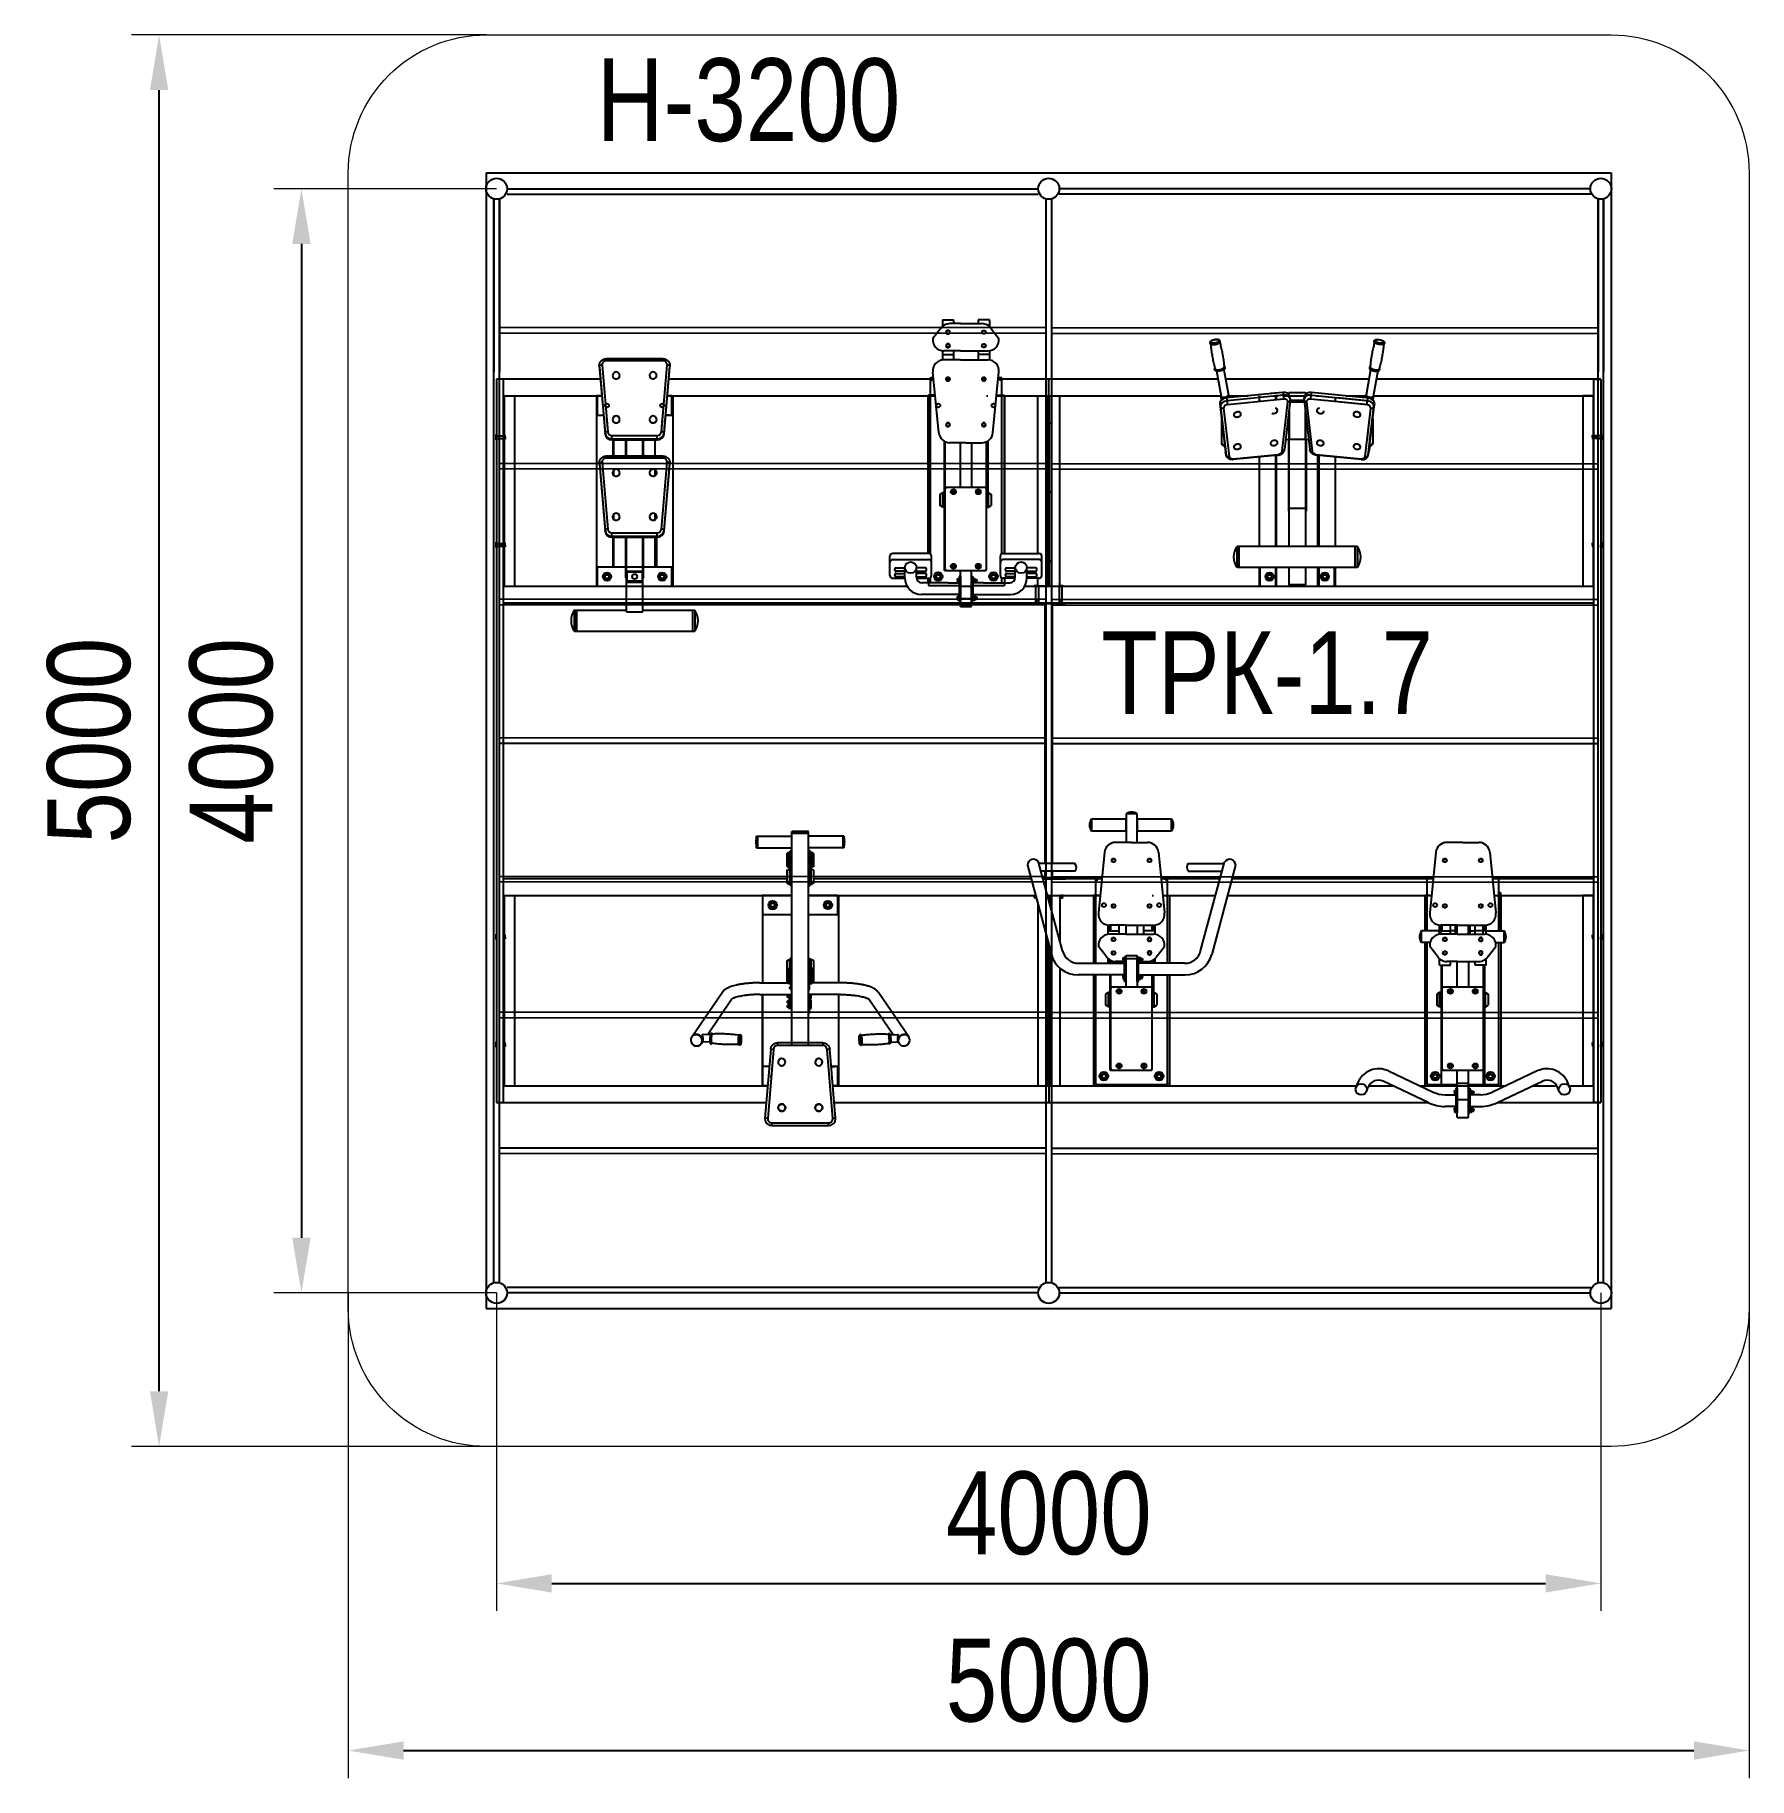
# Model space of a CAD drawing. Header units: millimetres. Extents: x -3665 to 2545, y -3636 to 2679.
import ezdxf

# ---------------------------------------------------------------- set-up
doc = ezdxf.new("R2010")
doc.units = ezdxf.units.MM
for name, color, linetype in [('DIKOM_АРТИКУЛ', 7, 'Continuous'), ('DIKOM_ЗОНА', 80, 'Continuous'), ('DIKOM_ОБЪЕКТ', 7, 'Continuous'), ('DIKOM_РАЗМЕР_ЗОНА', 7, 'Continuous'), ('DIKOM_РАЗМЕР_ОБЪЕКТА', 7, 'Continuous')]:
    doc.layers.add(name, color=color, linetype=linetype)
doc.styles.add('style1', font='arial.ttf', dxfattribs={"width": 0.8})
doc.dimstyles.new('1-50', dxfattribs={"dimtxt": 300, "dimasz": 200, "dimexe": 100, "dimexo": 0, "dimgap": 100, "dimtad": 1, "dimdec": 0, "dimtxsty": 'style1', "dimcen": 0, "dimclrd": 7, "dimclre": 7, "dimadec": 1, "dimazin": 2, "dimtfac": 1, "dimtdec": 0, "dimtmove": 0, "dimatfit": 3, "dimfxl": 0, "dimlwd": 25, "dimlwe": 18, "dimarcsym": 0})

msp = doc.modelspace()

# ---------------------------------------------------------------- texts
at = {"layer": 'DIKOM_АРТИКУЛ', "color": 7, "linetype": 'Continuous', "lineweight": 15, "insert": (198, 518.7), "char_height": 300, "width": 6012.174, "attachment_point": 1, "style": 'style1'}
msp.add_mtext('ТРК-1.7', dxfattribs=at)
at = {"layer": 'DIKOM_РАЗМЕР_ОБЪЕКТА', "color": 7, "linetype": 'Continuous', "lineweight": 15, "insert": (-1629.9, 2594.2), "char_height": 300, "width": 6012.174, "attachment_point": 1, "style": 'style1'}
msp.add_mtext('H-3200', dxfattribs=at)

# ---------------------------------------------------------------- blocks, each defined once
blk = doc.blocks.new('*D0')
at = {"layer": 'Defpoints', "color": 0, "transparency": 16777216}
for p in [(-1992.5, -1878.3), (2007.5, -1878.3), (2007.5, -2930.5)]:
    blk.add_point(p, dxfattribs=at)
at = {"layer": 'DIKOM_РАЗМЕР_ОБЪЕКТА', "color": 7, "lineweight": 18, "transparency": 16777216}
for p, q in [((-1992.5, -1878.3), (-1992.5, -3030.5)), ((2007.5, -1878.3), (2007.5, -3030.5))]:
    blk.add_line(p, q, dxfattribs=at)
at = {"layer": 'DIKOM_РАЗМЕР_ОБЪЕКТА', "color": 7, "lineweight": 25, "transparency": 16777216}
blk.add_line((-1792.5, -2930.5), (1807.5, -2930.5), dxfattribs=at)
at = {"layer": 'DIKOM_РАЗМЕР_ОБЪЕКТА', "color": 7, "transparency": 16777216}
for points in [[(-1792.5, -2897.2), (-1792.5, -2963.8), (-1992.5, -2930.5)], [(1807.5, -2897.2), (1807.5, -2963.8), (2007.5, -2930.5)]]:
    blk.add_solid(points, dxfattribs=at)
at = {"layer": 'DIKOM_РАЗМЕР_ОБЪЕКТА', "color": 0, "transparency": 16777216, "insert": (7.5, -2677.3), "char_height": 300, "attachment_point": 5, "style": 'style1'}
blk.add_mtext('4000', dxfattribs=at)
blk = doc.blocks.new('*D1')
at = {"layer": 'Defpoints', "color": 0, "transparency": 16777216}
for p in [(-1992.5, 2121.7), (-2699.5, -1878.3), (-1992.5, -1878.3)]:
    blk.add_point(p, dxfattribs=at)
at = {"layer": 'DIKOM_РАЗМЕР_ОБЪЕКТА', "color": 7, "lineweight": 18, "transparency": 16777216}
for p, q in [((-1992.5, 2121.7), (-2799.5, 2121.7)), ((-1992.5, -1878.3), (-2799.5, -1878.3))]:
    blk.add_line(p, q, dxfattribs=at)
at = {"layer": 'DIKOM_РАЗМЕР_ОБЪЕКТА', "color": 7, "lineweight": 25, "transparency": 16777216}
blk.add_line((-2699.5, 1921.7), (-2699.5, -1678.3), dxfattribs=at)
at = {"layer": 'DIKOM_РАЗМЕР_ОБЪЕКТА', "color": 7, "transparency": 16777216}
for points in [[(-2732.8, 1921.7), (-2666.2, 1921.7), (-2699.5, 2121.7)], [(-2732.8, -1678.3), (-2666.2, -1678.3), (-2699.5, -1878.3)]]:
    blk.add_solid(points, dxfattribs=at)
at = {"layer": 'DIKOM_РАЗМЕР_ОБЪЕКТА', "color": 0, "transparency": 16777216, "insert": (-2952.7, 121.7), "char_height": 300, "attachment_point": 5, "rotation": 90, "style": 'style1'}
blk.add_mtext('4000', dxfattribs=at)
blk = doc.blocks.new('*D2')
at = {"layer": 'Defpoints', "color": 0, "transparency": 16777216}
for p in [(-3215, 2679.2), (-2029.7, 2679.2), (-2029.7, -2434.6)]:
    blk.add_point(p, dxfattribs=at)
at = {"layer": 'DIKOM_РАЗМЕР_ЗОНА', "color": 7, "lineweight": 18, "transparency": 16777216}
for p, q in [((-2029.7, 2679.2), (-3315, 2679.2)), ((-2029.7, -2434.6), (-3315, -2434.6))]:
    blk.add_line(p, q, dxfattribs=at)
at = {"layer": 'DIKOM_РАЗМЕР_ЗОНА', "color": 7, "lineweight": 25, "transparency": 16777216}
blk.add_line((-3215, -2234.6), (-3215, 2479.2), dxfattribs=at)
at = {"layer": 'DIKOM_РАЗМЕР_ЗОНА', "color": 7, "transparency": 16777216}
for points in [[(-3248.3, 2479.2), (-3181.7, 2479.2), (-3215, 2679.2)], [(-3248.3, -2234.6), (-3181.7, -2234.6), (-3215, -2434.6)]]:
    blk.add_solid(points, dxfattribs=at)
at = {"layer": 'DIKOM_РАЗМЕР_ЗОНА', "color": 0, "transparency": 16777216, "insert": (-3468.2, 122.3), "char_height": 300, "attachment_point": 5, "rotation": 90, "style": 'style1'}
blk.add_mtext('5000', dxfattribs=at)
blk = doc.blocks.new('*D3')
at = {"layer": 'Defpoints', "color": 0, "transparency": 16777216}
for p in [(-2529.7, -1878.3), (2544.6, -1940.7), (2544.6, -3536)]:
    blk.add_point(p, dxfattribs=at)
at = {"layer": 'DIKOM_РАЗМЕР_ЗОНА', "color": 7, "lineweight": 18, "transparency": 16777216}
for p, q in [((-2529.7, -1878.3), (-2529.7, -3636)), ((2544.6, -1940.7), (2544.6, -3636))]:
    blk.add_line(p, q, dxfattribs=at)
at = {"layer": 'DIKOM_РАЗМЕР_ЗОНА', "color": 7, "lineweight": 25, "transparency": 16777216}
blk.add_line((-2329.7, -3536), (2344.6, -3536), dxfattribs=at)
at = {"layer": 'DIKOM_РАЗМЕР_ЗОНА', "color": 7, "transparency": 16777216}
for points in [[(-2329.7, -3502.7), (-2329.7, -3569.3), (-2529.7, -3536)], [(2344.6, -3502.7), (2344.6, -3569.3), (2544.6, -3536)]]:
    blk.add_solid(points, dxfattribs=at)
at = {"layer": 'DIKOM_РАЗМЕР_ЗОНА', "color": 0, "transparency": 16777216, "insert": (7.4, -3282.8), "char_height": 300, "attachment_point": 5, "style": 'style1'}
blk.add_mtext('5000', dxfattribs=at)

# ---------------------------------------------------------------- dimensions: what is measured, and where the dimension line sits
at = {"layer": 'DIKOM_РАЗМЕР_ЗОНА'}
dim = msp.add_linear_dim(base=(-3215, 2679.2), p1=(-2029.7, -2434.6), p2=(-2029.7, 2679.2), angle=90, text='5000', dimstyle='1-50', dxfattribs=at)
dim.commit()
dim.dimension.update_dxf_attribs({"geometry": '*D2', "text_midpoint": (-3468.2, 122.3)})
dim = msp.add_linear_dim(base=(2544.6, -3536), p1=(-2529.7, -1878.3), p2=(2544.6, -1940.7), text='5000', dimstyle='1-50', dxfattribs=at)
dim.commit()
dim.dimension.update_dxf_attribs({"geometry": '*D3', "text_midpoint": (7.4, -3282.8)})
at = {"layer": 'DIKOM_РАЗМЕР_ОБЪЕКТА'}
dim = msp.add_linear_dim(base=(-2699.5, -1878.3), p1=(-1992.5, 2121.7), p2=(-1992.5, -1878.3), angle=90, dimstyle='1-50', dxfattribs=at)
dim.commit()
dim.dimension.update_dxf_attribs({"geometry": '*D1', "text_midpoint": (-2699.5, 121.7), "dimtype": 160})
dim = msp.add_linear_dim(base=(2007.5, -2930.5), p1=(-1992.5, -1878.3), p2=(2007.5, -1878.3), dimstyle='1-50', dxfattribs=at)
dim.commit()
dim.dimension.update_dxf_attribs({"geometry": '*D0', "text_midpoint": (7.5, -2930.5), "dimtype": 160})

# ---------------------------------------------------------------- hatches: boundary and pattern name
at = {"layer": 'DIKOM_ОБЪЕКТ'}
h = msp.add_hatch(color=256, dxfattribs=at)
h.paths.add_polyline_path([(-922.5, -212.3), (-862.5, -212.3), (-862.5, -207.3), (-922.5, -207.3)])
h.paths.add_polyline_path([(-737.5, -223.7), (-737.5, -266), (-734.5, -266), (-734.5, -223.7)])
h.paths.add_polyline_path([(-731.5, -244.8), (-732.3, -233.9), (-734.5, -223.7), (-734.5, -266), (-732.3, -255.2)])
h.paths.add_polyline_path([(-1047.5, -266), (-1047.5, -223.7), (-1050.5, -223.7), (-1050.5, -266)])
h.paths.add_polyline_path([(-1050.5, -266), (-1050.5, -223.7), (-1052.8, -234.5), (-1053.5, -244.8), (-1052.7, -255.8)])

# ---------------------------------------------------------------- linework, layer by layer
at = {"layer": 'DIKOM_ЗОНА', "color": 3, "lineweight": 15}
msp.add_lwpolyline([(-2029.7, 2679.2), (2044.6, 2679.2, -0.414214), (2544.6, 2179.2), (2544.6, -1934.6, -0.414214), (2044.6, -2434.6), (-2029.7, -2434.6, -0.414214), (-2529.7, -1934.6), (-2529.7, 2179.2, -0.414214)], format="xyb", close=True, dxfattribs=at)
at = {"layer": 'DIKOM_ОБЪЕКТ'}
for p, q in [((-2029.7, 2179.2), (2044.6, 2179.2)), ((-2029.7, 2179.2), (-2029.7, -1934.6)), ((2044.6, 2179.2), (2044.6, -1934.6)), ((-2002.5, -1840.3), (-2002.5, 2085)), ((-1982.5, -1840.3), (-1982.5, 2085)), ((-1954.5, 2121.7), (-30.5, 2121.7)), ((-1954.5, 2101.7), (-30.5, 2101.7)), ((1969.5, 2121.7), (45.5, 2121.7)), ((1969.5, 2101.7), (45.5, 2101.7)), ((1997.5, -1840.3), (1997.5, 2085)), ((2017.5, -1840.3), (2017.5, 2085)), ((-2002.5, 2083.7), (-2002.5, 1458.6)), ((-1982.5, 2083.7), (-1982.5, 1458.6)), ((-2.7, 2083.7), (-2.7, -1840.3)), ((17.3, 2083.7), (17.3, -1840.3)), ((1997.5, 2083.7), (1997.5, 1458.6)), ((2017.5, 2083.7), (2017.5, 1458.6)), ((-377.5, 1646.9), (-337.5, 1646.9)), ((-377.5, 1646.9), (-377.5, 1620.7)), ((-377.5, 1646.9), (-377.5, 1622.6)), ((-337.5, 1646.9), (-337.5, 1633.1)), ((-337.5, 1646.9), (-337.5, 1633.1)), ((-207.5, 1646.9), (-247.5, 1646.9)), ((-247.5, 1646.9), (-247.5, 1633.1)), ((-247.5, 1646.9), (-247.5, 1633.1)), ((-207.5, 1646.9), (-207.5, 1620.7)), ((-207.5, 1646.9), (-207.5, 1622.6)), ((-2.7, 1617.6), (-1982.5, 1618.6)), ((-2.7, 1597.6), (-1982.5, 1598.6)), ((-385.5, 1612.5), (-412.2, 1579.2)), ((-361.3, 1608.7), (-365, 1602.2)), ((-365, 1602.2), (-361.3, 1595.7)), ((-353.8, 1608.7), (-361.3, 1608.7)), ((-361.3, 1595.7), (-353.8, 1595.7)), ((-350, 1602.2), (-353.8, 1608.7)), ((-353.8, 1595.7), (-350, 1602.2)), ((-312.5, 1633.1), (-350.6, 1633.1)), ((-312.5, 1633.1), (-234.5, 1633.1)), ((-235, 1602.2), (-231.3, 1608.7)), ((-231.3, 1595.7), (-235, 1602.2)), ((-231.3, 1608.7), (-223.8, 1608.7)), ((-223.8, 1595.7), (-231.3, 1595.7)), ((-223.8, 1608.7), (-220, 1602.2)), ((-220, 1602.2), (-223.8, 1595.7)), ((-199.6, 1612.5), (-172.8, 1579.2)), ((17.3, 1617.6), (1997.5, 1618.6)), ((17.3, 1597.6), (1997.5, 1598.6)), ((-377.5, 1534.8), (-377.5, 1501.5)), ((-377.5, 1521.8), (-337.5, 1521.8)), ((-312.5, 1534.5), (-372.5, 1534.5)), ((-361.3, 1559.5), (-365, 1553)), ((-365, 1553), (-361.3, 1546.5)), ((-353.8, 1559.5), (-361.3, 1559.5)), ((-361.3, 1546.5), (-353.8, 1546.5)), ((-350, 1553), (-353.8, 1559.5)), ((-353.8, 1546.5), (-350, 1553)), ((-337.5, 1534.5), (-337.5, 1501.8)), ((-337.5, 1534.5), (-337.5, 1501.8)), ((-312.5, 1534.5), (-212.6, 1534.5)), ((-247.5, 1534.5), (-247.5, 1501.8)), ((-247.5, 1534.5), (-247.5, 1501.8)), ((-207.5, 1521.8), (-247.5, 1521.8)), ((-235, 1553), (-231.3, 1559.5)), ((-231.3, 1546.5), (-235, 1553)), ((-231.3, 1559.5), (-223.8, 1559.5)), ((-223.8, 1546.5), (-231.3, 1546.5)), ((-223.8, 1559.5), (-220, 1553)), ((-220, 1553), (-223.8, 1546.5)), ((-207.5, 1534.8), (-207.5, 1501.5)), ((-1620.4, 1481.5), (-1620.4, 1477.6)), ((-1620.4, 1480.5), (-1599.5, 1238)), ((-1620.3, 1475.6), (-1620.3, 1479.5)), ((-1620.3, 1475.6), (-1599.5, 1234.1)), ((-1610.3, 1482.9), (-1589.5, 1241.4)), ((-1595.4, 1506), (-1595.4, 1498.5)), ((-1389.7, 1506), (-1595.4, 1506)), ((-1389.7, 1498.5), (-1595.4, 1498.5)), ((-1395.6, 1241.4), (-1374.8, 1482.9)), ((-1389.7, 1506), (-1389.7, 1498.5)), ((-1385.6, 1238), (-1364.8, 1479.5)), ((-1385.6, 1234.1), (-1364.8, 1475.6)), ((-1364.8, 1475.6), (-1364.8, 1479.5)), ((-1364.7, 1481.5), (-1364.7, 1477.6)), ((-390.3, 1237.1), (-412.2, 1457.1)), ((-312.5, 1501.8), (-372.5, 1501.8)), ((-312.5, 1501.8), (-212.6, 1501.8)), ((-175.1, 1434.2), (-172.8, 1457.1)), ((615.1, 1461.6), (631.7, 1369.3)), ((641.4, 1466.3), (658.1, 1374)), ((1173.5, 1466.3), (1156.8, 1374)), ((1199.8, 1461.6), (1183.2, 1369.3)), ((-1967.5, 1431.7), (-1992.5, 1431.7)), ((-1992.5, 1431.7), (-1992.5, -1188.3)), ((-1616.2, 1431.7), (-1992.5, 1431.7)), ((-1967.5, -1188.3), (-1967.5, 1431.7)), ((-409.7, 1431.7), (-1368.9, 1431.7)), ((-422.5, 1432.7), (-422.5, 1436.7)), ((-422.5, 1436.7), (-418.5, 1436.7)), ((-422.5, 1432.7), (-422.5, 1242.9)), ((-422.5, 1428.7), (-414.5, 1428.7)), ((-418.5, 1428.7), (-418.5, 1436.7)), ((-410.2, 1436.7), (-418.5, 1436.7)), ((-418.5, 1432.7), (-414.5, 1432.7)), ((-414.5, 1428.7), (-414.5, 1436.7)), ((-361.3, 1438.3), (-365, 1431.8)), ((-365, 1431.8), (-361.3, 1425.3)), ((-350.1, 1431.7), (-365, 1431.7)), ((-353.8, 1438.3), (-361.3, 1438.3)), ((-361.3, 1425.3), (-353.8, 1425.3)), ((-350, 1431.8), (-353.8, 1438.3)), ((-353.8, 1425.3), (-350, 1431.8)), ((-231.3, 1438.3), (-235, 1431.8)), ((-235, 1431.8), (-231.3, 1425.3)), ((-220.1, 1431.7), (-235, 1431.7)), ((-223.8, 1438.3), (-231.3, 1438.3)), ((-231.3, 1425.3), (-223.8, 1425.3)), ((-220, 1431.8), (-223.8, 1438.3)), ((-223.8, 1425.3), (-220, 1431.8)), ((-194.8, 1237.1), (-175.1, 1434.2)), ((7.5, 1431.7), (-175.4, 1431.7)), ((-166.5, 1436.7), (-174.9, 1436.7)), ((-170.5, 1428.7), (-170.5, 1436.7)), ((-166.5, 1432.7), (-170.5, 1432.7)), ((-162.5, 1428.7), (-170.5, 1428.7)), ((-166.5, 1436.7), (-162.5, 1436.7)), ((-162.5, 1436.7), (-166.5, 1436.7)), ((-166.5, 1428.7), (-166.5, 1436.7)), ((-162.5, 1432.7), (-162.5, 1436.7)), ((-162.5, 1432.7), (-162.5, 1436.7)), ((-162.5, 1242.9), (-162.5, 1432.7)), ((620.5, 1431.7), (7.5, 1431.7)), ((7.5, 1371.7), (7.5, 1431.7)), ((1167.2, 1431.7), (647.7, 1431.7)), ((2007.5, 1431.7), (1194.4, 1431.7)), ((1982.5, -1188.3), (1982.5, 1431.7)), ((1982.5, 1431.7), (2007.5, 1431.7)), ((2007.5, 1431.7), (2007.5, -1188.3)), ((-1967.5, 1371.7), (-1611, 1371.7)), ((-1967.5, 1371.7), (-1927.5, 1371.7)), ((-1967.5, 1271.7), (-1967.5, 1371.7)), ((-1964.5, 1371.7), (-1964.5, 681.7)), ((-1927.5, 1371.7), (-1927.5, 681.7)), ((-1611, 1371.7), (-1630.5, 1371.7)), ((-1630.5, 1371.7), (-1630.5, 681.7)), ((-1627.5, 1301.7), (-1627.5, 1371.7)), ((-1627.5, 1371.7), (-1611, 1371.7)), ((-1374.1, 1371.7), (-403.7, 1371.7)), ((-1374.1, 1371.7), (-1354.5, 1371.7)), ((-1374.1, 1371.7), (-1357.5, 1371.7)), ((-1367.5, 1371.7), (-1373.8, 1371.7)), ((-1357.5, 1371.7), (-1367.5, 1371.7)), ((-1357.5, 1371.7), (-1357.5, 1367.7)), ((-1357.5, 1301.7), (-1357.5, 1371.7)), ((-1357.5, 1362.7), (-1357.5, 1367.7)), ((-1357.5, 1362.7), (-1357.5, 1310.7)), ((-1354.5, 1371.7), (-1354.5, 681.7)), ((-403.7, 1371.7), (-430.5, 1371.7)), ((-430.5, 1371.7), (-430.5, 800.5)), ((-404, 1374.2), (-428.3, 1374.2)), ((-428.3, 1374.2), (-428.3, 800.5)), ((-217.5, 1371.7), (-213.5, 1371.7)), ((-217.5, 1371.7), (-213.5, 1371.7)), ((-181.4, 1371.7), (7.5, 1371.7)), ((-181.4, 1371.7), (-154.5, 1371.7)), ((-181.1, 1374.2), (-152.3, 1374.2)), ((-154.5, 1371.7), (-154.5, 800.5)), ((-152.3, 1374.2), (-152.3, 800.5)), ((-32.5, 800.5), (-32.5, 1371.7)), ((4.5, 681.7), (4.5, 1371.7)), ((7.5, 1371.7), (631.3, 1371.7)), ((7.5, 781.7), (7.5, 1371.7)), ((7.5, 781.7), (7.5, 1371.7)), ((10.5, 681.7), (10.5, 1371.7)), ((47.5, 681.7), (47.5, 1371.7)), ((627.3, 1342.3), (629.4, 1331.8)), ((627.3, 1342.3), (648, 1167.6)), ((629.4, 1331.8), (650.1, 1157.1)), ((640.7, 1326.4), (661.3, 1151.6)), ((855.7, 1384.1), (652, 1363.9)), ((652, 1363.9), (654.1, 1353.4)), ((857.8, 1373.6), (654.1, 1353.4)), ((859.1, 1359.6), (655.5, 1339.3)), ((657.1, 1371.7), (730, 1371.7)), ((769.5, 1371.7), (769.5, 1350.7)), ((855.7, 1384.1), (811.9, 1379.8)), ((857.8, 1373.6), (817.3, 1369.6)), ((828.5, 1371.7), (837.7, 1371.7)), ((832.5, 1371.7), (828.5, 1371.7)), ((828.5, 1371.7), (828.5, 1356.5)), ((859.1, 1359.6), (830.5, 1356.7)), ((832.5, 1356.9), (832.5, 1371.7)), ((853.3, 1170.7), (874, 1349.5)), ((855.7, 1384.1), (857.8, 1373.6)), ((858.1, 1371.7), (872.4, 1371.7)), ((882.5, 1355.4), (861.9, 1176.6)), ((877.5, 1383.2), (937.5, 1383.2)), ((877.5, 1377), (877.5, 1383.2)), ((880.1, 1371.7), (934.8, 1371.7)), ((882.3, 1360.8), (880.2, 1371.3)), ((933.1, 1349.2), (881.8, 1349.2)), ((932.9, 1351.3), (882, 1351.3)), ((932.9, 1351.3), (882, 1351.3)), ((932.9, 1351.3), (882, 1351.3)), ((932.5, 1354.9), (882.4, 1354.9)), ((932.4, 1355.4), (953, 1176.6)), ((932.6, 1360.8), (934.7, 1371.3)), ((1154.5, 1354), (936.5, 1375.7)), ((937.5, 1383.2), (937.5, 1377)), ((941, 1349.5), (961.6, 1170.7)), ((1154.4, 1339.8), (955.8, 1359.6)), ((959.2, 1384.1), (957.2, 1373.6)), ((1155.4, 1364.6), (959.2, 1384.1)), ((977.2, 1371.7), (986.5, 1371.7)), ((982.5, 1371.7), (986.5, 1371.7)), ((982.5, 1371.1), (982.5, 1371.7)), ((986.5, 1371.7), (986.5, 1370.7)), ((1159.4, 1339.3), (1043, 1350.9)), ((1045.5, 1364.9), (1045.5, 1350.7)), ((1160.8, 1353.4), (1053.7, 1364)), ((1162.9, 1363.9), (1056.4, 1374.5)), ((1084.9, 1371.7), (1157.8, 1371.7)), ((1153.6, 1151.6), (1174.2, 1326.4)), ((1160.4, 1209), (1174.2, 1326.4)), ((1162.9, 1363.9), (1160.8, 1353.4)), ((1164.9, 1157.1), (1185.5, 1331.8)), ((1171.1, 1210), (1185.5, 1331.8)), ((1171.9, 1209.5), (1187.6, 1342.3)), ((1183.6, 1371.7), (1982.5, 1371.7)), ((1187.6, 1342.3), (1185.5, 1331.8)), ((1982.5, 1371.7), (1942.5, 1371.7)), ((1942.5, 1371.7), (1942.5, 681.7)), ((1979.5, 1371.7), (1979.5, 681.7)), ((1982.5, 1271.7), (1982.5, 1371.7)), ((-1627.5, 1301.7), (-1604.9, 1301.7)), ((-1604.1, 1288.2), (-1599.5, 1234.1)), ((-1603.8, 1288.4), (-1599.5, 1238)), ((-1593.8, 1291.7), (-1589.5, 1241.4)), ((-1395.6, 1241.4), (-1391.3, 1291.7)), ((-1385.6, 1238), (-1381.3, 1288.4)), ((-1385.6, 1234.1), (-1381, 1288.2)), ((-1380.1, 1301.7), (-1357.5, 1301.7)), ((-1367.5, 1301.7), (-1379.8, 1301.7)), ((-1367.5, 1301.7), (-1357.5, 1301.7)), ((-1357.5, 1305.7), (-1357.5, 1310.7)), ((-1357.5, 1301.7), (-1357.5, 1305.7)), ((-361.3, 1273.3), (-365, 1266.8)), ((-365, 1266.8), (-361.3, 1260.3)), ((-353.8, 1273.3), (-361.3, 1273.3)), ((-350, 1266.8), (-353.8, 1273.3)), ((-353.8, 1260.3), (-350, 1266.8)), ((-231.3, 1273.3), (-235, 1266.8)), ((-235, 1266.8), (-231.3, 1260.3)), ((-223.8, 1273.3), (-231.3, 1273.3)), ((-220, 1266.8), (-223.8, 1273.3)), ((-223.8, 1260.3), (-220, 1266.8)), ((4.5, 1285.9), (4.5, 1276.7)), ((4.5, 1280.8), (10.5, 1280.8)), ((4.5, 1267.4), (4.5, 1276.7)), ((4.5, 1272.5), (10.5, 1272.5)), ((5.1, 1281.7), (10.5, 1281.7)), ((5.1, 1271.7), (10.5, 1271.7)), ((10.5, 1276.7), (10.5, 1284.3)), ((10.5, 1276.7), (10.5, 1269.1)), ((633.7, 1288.5), (633.7, 1201.6)), ((877.5, 1312.1), (877.5, 1214.8)), ((877.9, 1315.7), (877.9, 1214.9)), ((937, 1315.7), (937, 1214.9)), ((937.4, 1312.1), (937.4, 1214.8)), ((1166.9, 1167.6), (1181.2, 1288.5)), ((1181.2, 1288.5), (1181.2, 1201.6)), ((-1994.5, 1221.7), (-1994.5, 1231.7)), ((-1994.5, 1231.7), (-1992.5, 1231.7)), ((-1994.5, 1230.9), (-1994.5, 1221.7)), ((-1994.5, 1212.4), (-1994.5, 1221.7)), ((-1994.5, 1221.7), (-1994.5, 1211.7)), ((-1994.5, 1211.7), (-1992.5, 1211.7)), ((-1992.5, 1231.7), (-1992.5, 1221.7)), ((-1992.5, 1226.7), (-1964.5, 1226.7)), ((-1992.5, 1211.7), (-1992.5, 1221.7)), ((-1992.5, 1216.7), (-1964.5, 1216.7)), ((-1962, 1229.3), (-1964.5, 1229.3)), ((-1964.5, 1229.3), (-1964.5, 1221.7)), ((-1964.5, 1222.1), (-1962, 1223)), ((-1964.5, 1214.1), (-1964.5, 1221.7)), ((-1962, 1221.2), (-1964.5, 1220.3)), ((-1962, 1214.1), (-1964.5, 1214.1)), ((-1962, 1221.7), (-1962, 1229.3)), ((-1962, 1221.7), (-1962, 1228.9)), ((-1962, 1221.7), (-1962, 1214.1)), ((-1962, 1221.7), (-1962, 1214.4)), ((-1599.5, 1234.1), (-1599.5, 1238)), ((-1574.5, 1228.1), (-1410.5, 1228.1)), ((-1574.5, 1215.8), (-1574.5, 1228.1)), ((-1574.5, 1215.8), (-1410.5, 1215.8)), ((-1574.5, 1212), (-1574.5, 1215.8)), ((-1574.5, 1212), (-1410.5, 1212)), ((-1571.5, 1212), (-1571.5, 1153.4)), ((-1567.5, 1153.4), (-1567.5, 1212)), ((-1524.5, 1153.4), (-1524.5, 1212)), ((-1522.5, 1153.4), (-1522.5, 1212)), ((-1462.5, 1153.4), (-1462.5, 1212)), ((-1460.5, 1153.4), (-1460.5, 1212)), ((-1417.5, 1153.4), (-1417.5, 1212)), ((-1410.5, 1215.8), (-1410.5, 1228.1)), ((-1410.5, 1212), (-1410.5, 1215.8)), ((-1385.6, 1234.1), (-1385.6, 1238)), ((-422.5, 1242.9), (-422.5, 1126)), ((-371.5, 1207.7), (-371.5, 968.7)), ((-367.5, 739.2), (-367.5, 1205.6)), ((-361.3, 1260.3), (-353.8, 1260.3)), ((-292.5, 1201.8), (-350.6, 1201.8)), ((-312.5, 1039.2), (-312.5, 1201.8)), ((-292.5, 1201.8), (-234.5, 1201.8)), ((-272.5, 1201.8), (-272.5, 1039.2)), ((-231.3, 1260.3), (-223.8, 1260.3)), ((-217.5, 968.7), (-217.5, 1205.6)), ((-213.5, 1207.7), (-213.5, 968.7)), ((-162.5, 1126), (-162.5, 1242.9)), ((633.7, 1201.6), (633.7, 1198.8)), ((866.1, 1213.7), (877.5, 1214.8)), ((875.5, 1214.6), (875.5, 953.9)), ((877.5, 1214.8), (877.5, 825.9)), ((877.9, 1214.9), (937, 1214.9)), ((937.4, 1214.8), (948.8, 1213.7)), ((937.5, 1214.8), (937.5, 825.9)), ((939.5, 1214.6), (939.5, 953.9)), ((1181.2, 1201.6), (1181.2, 1198.8)), ((1977, 1221.7), (1977, 1229.3)), ((1977, 1229.3), (1979.5, 1229.3)), ((1977, 1221.7), (1977, 1228.9)), ((1979.5, 1222.1), (1977, 1223)), ((1977, 1221.7), (1977, 1214.1)), ((1977, 1221.7), (1977, 1214.4)), ((1977, 1221.2), (1979.5, 1220.3)), ((1977, 1214.1), (1979.5, 1214.1)), ((1979.5, 1229.3), (1979.5, 1221.7)), ((2007.5, 1226.7), (1979.5, 1226.7)), ((1990.5, 1225.8), (1979.5, 1225.8)), ((1979.5, 1214.1), (1979.5, 1221.7)), ((1990.5, 1217.5), (1979.5, 1217.5)), ((2007.5, 1216.7), (1979.5, 1216.7)), ((1990.5, 1226.7), (1990.5, 1221.7)), ((1990.5, 1216.7), (1990.5, 1221.7)), ((2009.5, 1231.7), (2007.5, 1231.7)), ((2007.5, 1231.7), (2007.5, 1221.7)), ((2007.5, 1211.7), (2007.5, 1221.7)), ((2009.5, 1211.7), (2007.5, 1211.7)), ((2009.5, 1221.7), (2009.5, 1231.7)), ((2009.5, 1230.9), (2009.5, 1221.7)), ((2009.5, 1212.4), (2009.5, 1221.7)), ((2009.5, 1221.7), (2009.5, 1211.7)), ((-1595.4, 1153.4), (-1595.4, 1146)), ((-1389.7, 1153.4), (-1595.4, 1153.4)), ((-1389.7, 1146), (-1595.4, 1146)), ((-1389.7, 1153.4), (-1389.7, 1146)), ((650.2, 1156.1), (648.1, 1166.6)), ((838.1, 1156.6), (675.7, 1140.4)), ((676.1, 1143.4), (838.5, 1159.5)), ((769.5, 1152.7), (769.5, 825.9)), ((828.5, 1155.6), (828.5, 825.9)), ((832.5, 825.9), (832.5, 1158.9)), ((976.4, 1159.5), (1138.8, 1143.4)), ((1139.2, 1140.4), (976.8, 1156.6)), ((982.5, 825.9), (982.5, 1158.9)), ((986.5, 1158.5), (986.5, 825.9)), ((1045.5, 1152.7), (1045.5, 825.9)), ((1164.7, 1156.1), (1171.4, 1189.6)), ((1169.3, 1189.4), (1169.5, 1189.4)), ((-2.7, 1125.6), (-1982.5, 1126.6)), ((-2.7, 1105.6), (-1982.5, 1106.6)), ((-1620.4, 1128.9), (-1620.4, 1125)), ((-1620.3, 1126.9), (-1599.5, 885.4)), ((-1620.3, 1123), (-1620.3, 1126.9)), ((-1620.3, 1123), (-1599.5, 881.5)), ((-1610.3, 1130.3), (-1589.5, 888.8)), ((-1571.5, 1097.7), (-1571.5, 1088)), ((-1567.5, 1083), (-1567.5, 1102.8)), ((-1417.5, 1083), (-1417.5, 1102.8)), ((-1413.5, 1097.7), (-1413.5, 1088)), ((-1395.6, 888.8), (-1374.8, 1130.3)), ((-1385.6, 885.4), (-1364.8, 1126.9)), ((-1385.6, 881.5), (-1364.8, 1123)), ((-1364.8, 1123), (-1364.8, 1126.9)), ((-1364.7, 1128.9), (-1364.7, 1125)), ((-422.5, 1126), (-422.5, 799.2)), ((-162.5, 799.2), (-162.5, 1126)), ((17.3, 1125.6), (1997.5, 1126.6)), ((17.3, 1105.6), (1997.5, 1106.6)), ((-376.5, 1019.7), (-386.5, 1013.9)), ((-386.5, 1013.9), (-386.5, 974.4)), ((-369.5, 1019.7), (-376.5, 1019.7)), ((-376.5, 968.7), (-376.5, 1019.7)), ((-367.5, 1039.2), (-369.5, 1039.2)), ((-369.5, 1039.2), (-367.5, 1039.2)), ((-369.5, 739.2), (-369.5, 1039.2)), ((-367.5, 1039.2), (-367.5, 1034.2)), ((-367.5, 744.2), (-367.5, 1034.2)), ((-221.5, 1039.2), (-363.5, 1039.2)), ((-343.3, 1024.2), (-340.4, 1029.2)), ((-340.4, 1019.2), (-343.3, 1024.2)), ((-340.4, 1029.2), (-334.7, 1029.2)), ((-334.7, 1019.2), (-340.4, 1019.2)), ((-334.7, 1029.2), (-331.8, 1024.2)), ((-331.8, 1024.2), (-334.7, 1019.2)), ((-253.3, 1024.2), (-250.4, 1029.2)), ((-250.4, 1019.2), (-253.3, 1024.2)), ((-250.4, 1029.2), (-244.7, 1029.2)), ((-244.7, 1019.2), (-250.4, 1019.2)), ((-244.7, 1029.2), (-241.8, 1024.2)), ((-241.8, 1024.2), (-244.7, 1019.2)), ((-217.5, 743.2), (-217.5, 1035.2)), ((-217.5, 1019.7), (-210.5, 1019.7)), ((-210.5, 1019.7), (-200.5, 1013.9)), ((-210.5, 968.7), (-210.5, 1019.7)), ((-200.5, 1013.9), (-200.5, 974.4)), ((4.5, 1035.9), (4.5, 1026.7)), ((4.5, 1030.8), (10.5, 1030.8)), ((4.5, 1017.4), (4.5, 1026.7)), ((4.5, 1022.5), (10.5, 1022.5)), ((5.1, 1031.7), (10.5, 1031.7)), ((5.1, 1021.7), (10.5, 1021.7)), ((10.5, 1026.7), (10.5, 1034.3)), ((10.5, 1026.7), (10.5, 1019.1)), ((-376.5, 968.7), (-386.5, 974.4)), ((-369.5, 968.7), (-376.5, 968.7)), ((-217.5, 968.7), (-210.5, 968.7)), ((-210.5, 968.7), (-200.5, 974.4)), ((875.5, 959.8), (877.5, 959.8)), ((875.5, 953.9), (877.5, 953.9)), ((937.5, 963.9), (877.5, 963.9)), ((939.5, 959.8), (937.5, 959.8)), ((939.5, 953.9), (937.5, 953.9)), ((-1599.5, 881.5), (-1599.5, 885.4)), ((-1571.5, 938.3), (-1571.5, 928.6)), ((-1567.5, 923.6), (-1567.5, 943.4)), ((-1417.5, 923.6), (-1417.5, 943.4)), ((-1413.5, 938.3), (-1413.5, 928.6)), ((-1385.6, 881.5), (-1385.6, 885.4)), ((-1994.5, 831.7), (-1994.5, 841.7)), ((-1994.5, 841.7), (-1992.5, 841.7)), ((-1994.5, 840.9), (-1994.5, 831.7)), ((-1994.5, 822.4), (-1994.5, 831.7)), ((-1994.5, 831.7), (-1994.5, 821.7)), ((-1994.5, 821.7), (-1992.5, 821.7)), ((-1992.5, 841.7), (-1992.5, 831.7)), ((-1992.5, 836.7), (-1964.5, 836.7)), ((-1992.5, 821.7), (-1992.5, 831.7)), ((-1992.5, 826.7), (-1964.5, 826.7)), ((-1975.5, 836.7), (-1975.5, 831.7)), ((-1975.5, 835.8), (-1964.5, 835.8)), ((-1975.5, 826.7), (-1975.5, 831.7)), ((-1975.5, 827.5), (-1964.5, 827.5)), ((-1962, 839.3), (-1964.5, 839.3)), ((-1964.5, 839.3), (-1964.5, 831.7)), ((-1964.5, 832.1), (-1962, 833)), ((-1964.5, 824.1), (-1964.5, 831.7)), ((-1962, 831.2), (-1964.5, 830.3)), ((-1962, 824.1), (-1964.5, 824.1)), ((-1962, 831.7), (-1962, 839.3)), ((-1962, 831.7), (-1962, 838.9)), ((-1962, 831.7), (-1962, 824.1)), ((-1962, 831.7), (-1962, 824.4)), ((-1574.5, 875.5), (-1410.5, 875.5)), ((-1574.5, 863.3), (-1574.5, 875.5)), ((-1574.5, 863.3), (-1410.5, 863.3)), ((-1574.5, 859.4), (-1574.5, 863.3)), ((-1574.5, 859.4), (-1410.5, 859.4)), ((-1571.5, 859.4), (-1571.5, 751.7)), ((-1567.5, 751.7), (-1567.5, 859.4)), ((-1524.5, 711.7), (-1524.5, 859.4)), ((-1522.5, 589), (-1522.5, 859.4)), ((-1462.5, 589), (-1462.5, 859.4)), ((-1460.5, 711.7), (-1460.5, 859.4)), ((-1417.5, 751.7), (-1417.5, 859.4)), ((-1413.5, 859.4), (-1413.5, 751.7)), ((-1410.5, 863.3), (-1410.5, 875.5)), ((-1410.5, 859.4), (-1410.5, 863.3)), ((1125.5, 825.9), (689.5, 825.9)), ((689.5, 749.9), (689.5, 825.9)), ((697.5, 749.9), (697.5, 825.9)), ((697.5, 749.9), (697.5, 824.3)), ((1117.5, 749.9), (1117.5, 825.9)), ((1117.5, 825.9), (1117.5, 749.9)), ((1125.5, 825.9), (1125.5, 749.9)), ((1977, 831.7), (1977, 839.3)), ((1977, 839.3), (1979.5, 839.3)), ((1977, 831.7), (1977, 838.9)), ((1979.5, 832.1), (1977, 833)), ((1977, 831.7), (1977, 824.1)), ((1977, 831.7), (1977, 824.4)), ((1977, 831.2), (1979.5, 830.3)), ((1977, 824.1), (1979.5, 824.1)), ((1979.5, 839.3), (1979.5, 831.7)), ((1979.5, 824.1), (1979.5, 831.7)), ((2009.5, 841.7), (2007.5, 841.7)), ((2007.5, 841.7), (2007.5, 831.7)), ((2007.5, 821.7), (2007.5, 831.7)), ((2009.5, 821.7), (2007.5, 821.7)), ((2009.5, 831.7), (2009.5, 841.7)), ((2009.5, 840.9), (2009.5, 831.7)), ((2009.5, 822.4), (2009.5, 831.7)), ((2009.5, 831.7), (2009.5, 821.7)), ((-1524.5, 796.7), (-1522.5, 796.7)), ((-1524.5, 795.7), (-1523.6, 796.7)), ((-1524.5, 793.6), (-1522.5, 795.6)), ((-1524.5, 791.4), (-1522.5, 793.4)), ((-1524.5, 789.3), (-1522.5, 791.3)), ((-1524.5, 787.2), (-1522.5, 789.2)), ((-1524.5, 785.1), (-1522.5, 787.1)), ((-1524.5, 783), (-1522.5, 785)), ((-1524.5, 780.8), (-1522.5, 782.8)), ((-1524.5, 778.7), (-1522.5, 780.7)), ((-1524.5, 776.6), (-1522.5, 778.6)), ((-1524.5, 774.5), (-1522.5, 776.5)), ((-1524.5, 772.4), (-1522.5, 774.4)), ((-1524.5, 770.2), (-1522.5, 772.2)), ((-1524.5, 768.1), (-1522.5, 770.1)), ((-1524.5, 766), (-1522.5, 768)), ((-1524.5, 763.9), (-1522.5, 765.9)), ((-1524.5, 761.7), (-1522.5, 763.7)), ((-1524.5, 759.6), (-1522.5, 761.6)), ((-1524.5, 757.5), (-1522.5, 759.5)), ((-1460.5, 796.7), (-1462.5, 796.7)), ((-1462.5, 796.2), (-1462.1, 796.7)), ((-1462.5, 794), (-1460.5, 796)), ((-1462.5, 791.9), (-1460.5, 793.9)), ((-1462.5, 789.8), (-1460.5, 791.8)), ((-1462.5, 787.7), (-1460.5, 789.7)), ((-1462.5, 785.6), (-1460.5, 787.6)), ((-1462.5, 783.4), (-1460.5, 785.4)), ((-1462.5, 781.3), (-1460.5, 783.3)), ((-1462.5, 779.2), (-1460.5, 781.2)), ((-1462.5, 777.1), (-1460.5, 779.1)), ((-1462.5, 775), (-1460.5, 777)), ((-1462.5, 772.8), (-1460.5, 774.8)), ((-1462.5, 770.7), (-1460.5, 772.7)), ((-1462.5, 768.6), (-1460.5, 770.6)), ((-1462.5, 766.5), (-1460.5, 768.5)), ((-1462.5, 764.3), (-1460.5, 766.3)), ((-1462.5, 762.2), (-1460.5, 764.2)), ((-1462.5, 760.1), (-1460.5, 762.1)), ((-1462.5, 758), (-1460.5, 760)), ((-1462.5, 755.9), (-1460.5, 757.9)), ((-567.5, 720.5), (-567.5, 790.5)), ((-427.5, 800.5), (-557.5, 800.5)), ((-557.5, 778.2), (-427.5, 778.2)), ((-417.5, 720.5), (-417.5, 790.5)), ((-343.3, 754.2), (-340.4, 759.2)), ((-340.4, 759.2), (-334.7, 759.2)), ((-334.7, 759.2), (-331.8, 754.2)), ((-253.3, 754.2), (-250.4, 759.2)), ((-250.4, 759.2), (-244.7, 759.2)), ((-244.7, 759.2), (-241.8, 754.2)), ((-167.5, 720.5), (-167.5, 790.5)), ((-157.5, 800.5), (-27.5, 800.5)), ((-27.5, 778.2), (-157.5, 778.2)), ((-17.5, 720.5), (-17.5, 790.5)), ((4.5, 785.9), (4.5, 776.7)), ((4.5, 780.8), (10.5, 780.8)), ((4.5, 767.4), (4.5, 776.7)), ((4.5, 772.5), (10.5, 772.5)), ((5.1, 781.7), (10.5, 781.7)), ((5.1, 771.7), (10.5, 771.7)), ((7.5, 781.7), (7.5, 681.7)), ((7.5, 781.7), (7.5, 681.7)), ((10.5, 776.7), (10.5, 784.3)), ((10.5, 776.7), (10.5, 769.1)), ((-1627.5, 751.7), (-1524.5, 751.7)), ((-1627.5, 681.7), (-1627.5, 751.7)), ((-1524.5, 755.4), (-1522.5, 757.4)), ((-1524.5, 753.3), (-1522.5, 755.3)), ((-1524.5, 751.1), (-1522.5, 753.1)), ((-1524.5, 751.7), (-1460.5, 751.7)), ((-1524.5, 749), (-1522.5, 751)), ((-1524.5, 746.9), (-1522.5, 748.9)), ((-1524.5, 744.8), (-1522.5, 746.8)), ((-1524.5, 742.7), (-1522.5, 744.7)), ((-1524.5, 740.5), (-1522.5, 742.5)), ((-1524.5, 738.4), (-1522.5, 740.4)), ((-1524.5, 736.3), (-1522.5, 738.3)), ((-1524.5, 734.2), (-1522.5, 736.2)), ((-1524.5, 732), (-1522.5, 734)), ((-1524.5, 729.9), (-1522.5, 731.9)), ((-1524.5, 727.8), (-1522.5, 729.8)), ((-1524.5, 725.7), (-1522.5, 727.7)), ((-1524.5, 723.6), (-1522.5, 725.6)), ((-1524.5, 721.4), (-1522.5, 723.4)), ((-1524.5, 719.3), (-1522.5, 721.3)), ((-1524.5, 717.2), (-1522.5, 719.2)), ((-1524.5, 715.1), (-1522.5, 717.1)), ((-1524.5, 713), (-1522.5, 715)), ((-1522.5, 711.7), (-1524.5, 711.7)), ((-1523.7, 711.7), (-1522.5, 712.8)), ((-1522.5, 736.7), (-1462.5, 736.7)), ((-1519.5, 700.7), (-1519.5, 732.7)), ((-1518.5, 733.7), (-1466.5, 733.7)), ((-1466.5, 699.7), (-1518.5, 699.7)), ((-1518.5, 696.7), (-1466.5, 696.7)), ((-1465.5, 732.7), (-1465.5, 700.7)), ((-1462.5, 753.7), (-1460.5, 755.7)), ((-1462.5, 751.6), (-1460.5, 753.6)), ((-1462.5, 749.5), (-1460.5, 751.5)), ((-1462.5, 747.4), (-1460.5, 749.4)), ((-1462.5, 745.3), (-1460.5, 747.3)), ((-1462.5, 743.1), (-1460.5, 745.1)), ((-1462.5, 741), (-1460.5, 743)), ((-1462.5, 738.9), (-1460.5, 740.9)), ((-1462.5, 736.8), (-1460.5, 738.8)), ((-1462.5, 734.7), (-1460.5, 736.7)), ((-1462.5, 732.5), (-1460.5, 734.5)), ((-1462.5, 730.4), (-1460.5, 732.4)), ((-1462.5, 728.3), (-1460.5, 730.3)), ((-1462.5, 726.2), (-1460.5, 728.2)), ((-1462.5, 724), (-1460.5, 726)), ((-1462.5, 721.9), (-1460.5, 723.9)), ((-1462.5, 719.8), (-1460.5, 721.8)), ((-1462.5, 717.7), (-1460.5, 719.7)), ((-1462.5, 715.6), (-1460.5, 717.6)), ((-1462.5, 713.4), (-1460.5, 715.4)), ((-1462.5, 711.7), (-1460.5, 711.7)), ((-1462.2, 711.7), (-1460.5, 713.3)), ((-1460.5, 751.7), (-1357.5, 751.7)), ((-1357.5, 681.7), (-1357.5, 751.7)), ((-557.5, 710.5), (-513.5, 710.5)), ((-549.5, 740), (-549.5, 744.3)), ((-549.5, 720.2), (-549.5, 724.5)), ((-545.5, 748.3), (-513.5, 748.3)), ((-513.5, 736), (-545.5, 736)), ((-545.5, 728.5), (-513.5, 728.5)), ((-513.5, 716.2), (-545.5, 716.2)), ((-513.5, 711.7), (-513.5, 749.2)), ((-471.5, 713.7), (-471.5, 749.2)), ((-439.5, 748.3), (-471.5, 748.3)), ((-471.5, 736), (-439.5, 736)), ((-439.5, 728.5), (-471.5, 728.5)), ((-471.5, 716.2), (-439.5, 716.2)), ((-471.3, 710.5), (-427.5, 710.5)), ((-435.5, 740), (-435.5, 744.3)), ((-435.5, 720.2), (-435.5, 724.5)), ((-430.5, 710.5), (-430.5, 693.7)), ((-428.3, 710.5), (-428.3, 684.2)), ((-422.5, 711.9), (-422.5, 693.7)), ((-369.5, 739.2), (-367.5, 739.2)), ((-369.5, 739.2), (-367.5, 739.2)), ((-367.5, 739.2), (-367.5, 744.2)), ((-363.5, 739.2), (-221.5, 739.2)), ((-340.4, 749.2), (-343.3, 754.2)), ((-334.7, 749.2), (-340.4, 749.2)), ((-331.8, 754.2), (-334.7, 749.2)), ((-322.8, 708.4), (-322.1, 709.8)), ((-322.8, 702.3), (-322.8, 708.4)), ((-322.8, 702.3), (-322.8, 696.1)), ((-322.8, 696.1), (-322.1, 694.8)), ((-322.1, 709.8), (-317.5, 709.8)), ((-322.1, 706), (-317.5, 706)), ((-322.1, 698.5), (-317.5, 698.5)), ((-322.1, 694.8), (-317.5, 694.8)), ((-312.5, 717.5), (-317.5, 717.5)), ((-317.5, 717.5), (-317.5, 628)), ((-317.5, 709.8), (-317.5, 702.3)), ((-317.5, 694.8), (-317.5, 702.3)), ((-312.5, 608.4), (-312.5, 739.2)), ((-312.5, 717.5), (-312.5, 628)), ((-272.5, 608.4), (-272.5, 739.2)), ((-272.5, 717.5), (-272.5, 628)), ((-272.5, 717.5), (-267.5, 717.5)), ((-267.5, 717.5), (-267.5, 628)), ((-267.5, 702.3), (-267.5, 708.4)), ((-267.5, 708.4), (-265.5, 708.4)), ((-265.5, 702.6), (-267.5, 703.4)), ((-267.5, 702.3), (-267.5, 696.2)), ((-267.5, 701.9), (-265.5, 701.1)), ((-267.5, 696.2), (-265.5, 696.2)), ((-265.5, 708.1), (-264.6, 709.8)), ((-265.5, 708.4), (-265.5, 702.3)), ((-265.5, 702.3), (-265.5, 708.1)), ((-265.5, 696.2), (-265.5, 702.3)), ((-265.5, 702.3), (-265.5, 696.4)), ((-265.5, 696.4), (-264.6, 694.8)), ((-264.6, 709.8), (-259.7, 709.8)), ((-264.6, 706), (-259.7, 706)), ((-264.6, 698.5), (-259.7, 698.5)), ((-264.6, 694.8), (-259.7, 694.8)), ((-259.7, 709.8), (-258.7, 708.1)), ((-259.7, 694.8), (-258.7, 696.4)), ((-258.7, 708.1), (-258.7, 702.3)), ((-258.7, 706.3), (-253.8, 706.3)), ((-258.7, 705.6), (-253.1, 705.6)), ((-258.7, 696.4), (-258.7, 702.3)), ((-258.7, 698.9), (-253.1, 698.9)), ((-258.7, 698.3), (-253.8, 698.3)), ((-253.8, 706.3), (-252.5, 705)), ((-253.8, 706.3), (-253.8, 702.3)), ((-253.8, 698.3), (-253.8, 702.3)), ((-253.8, 698.3), (-252.5, 699.5)), ((-250.4, 749.2), (-253.3, 754.2)), ((-252.5, 705), (-252.5, 702.3)), ((-252.5, 699.5), (-252.5, 702.3)), ((-244.7, 749.2), (-250.4, 749.2)), ((-241.8, 754.2), (-244.7, 749.2)), ((-162.5, 693.7), (-162.5, 711.9)), ((-113.8, 710.5), (-157.5, 710.5)), ((-152.3, 710.5), (-152.3, 684.2)), ((-149.5, 740), (-149.5, 744.3)), ((-149.5, 720.2), (-149.5, 724.5)), ((-145.5, 748.3), (-113.5, 748.3)), ((-113.5, 736), (-145.5, 736)), ((-145.5, 728.5), (-113.5, 728.5)), ((-113.5, 716.2), (-145.5, 716.2)), ((-113.5, 713.7), (-113.5, 749.2)), ((-27.5, 710.5), (-71.6, 710.5)), ((-71.5, 711.7), (-71.5, 749.2)), ((-39.5, 748.3), (-71.5, 748.3)), ((-71.5, 736), (-39.5, 736)), ((-39.5, 728.5), (-71.5, 728.5)), ((-71.5, 716.2), (-39.5, 716.2)), ((-35.5, 740), (-35.5, 744.3)), ((-35.5, 720.2), (-35.5, 724.5)), ((-32.5, 681.7), (-32.5, 710.5)), ((1125.5, 749.9), (689.5, 749.9)), ((769.5, 749.9), (769.5, 681.7)), ((772.5, 749.9), (772.5, 681.7)), ((828.5, 749.9), (828.5, 681.7)), ((832.5, 681.7), (832.5, 749.9)), ((877.5, 749.9), (877.5, 686.7)), ((937.5, 749.9), (937.5, 686.7)), ((982.5, 681.7), (982.5, 749.9)), ((986.5, 749.9), (986.5, 681.7)), ((1042.5, 681.7), (1042.5, 749.9)), ((1045.5, 749.9), (1045.5, 681.7)), ((-2.7, 633.6), (-1982.5, 634.6)), ((-1967.5, 681.7), (-505.5, 681.7)), ((-1627.5, 681.7), (-1522.5, 681.7)), ((-1617.5, 681.7), (-1522.5, 681.7)), ((-1522.5, 681.7), (-1462.5, 681.7)), ((-1462.5, 681.7), (-1357.5, 681.7)), ((-356.9, 651.7), (-453.5, 651.7)), ((-356.9, 693.7), (-451.5, 693.7)), ((-428.3, 684.2), (-312.5, 684.2)), ((-356.9, 693.7), (-317.5, 693.7)), ((-317.5, 651.7), (-356.9, 651.7)), ((-322.8, 645.1), (-322.1, 646.4)), ((-322.8, 638.9), (-322.8, 645.1)), ((-322.8, 638.9), (-322.8, 632.7)), ((-322.8, 632.7), (-322.1, 631.4)), ((-322.1, 646.4), (-317.5, 646.4)), ((-322.1, 642.7), (-317.5, 642.7)), ((-322.1, 635.2), (-317.5, 635.2)), ((-317.5, 681.7), (-267.5, 681.7)), ((-317.5, 646.4), (-317.5, 638.9)), ((-317.5, 631.4), (-317.5, 638.9)), ((-312.5, 637.1), (-272.5, 637.1)), ((-272.5, 684.2), (-152.3, 684.2)), ((-228.2, 693.7), (-267.5, 693.7)), ((-267.5, 651.7), (-228.2, 651.7)), ((-267.5, 638.9), (-267.5, 645)), ((-267.5, 645), (-265.5, 645)), ((-265.5, 639.3), (-267.5, 640)), ((-267.5, 638.9), (-267.5, 632.8)), ((-267.5, 638.5), (-265.5, 637.8)), ((-267.5, 632.8), (-265.5, 632.8)), ((-265.5, 644.8), (-264.6, 646.4)), ((-265.5, 645), (-265.5, 638.9)), ((-265.5, 638.9), (-265.5, 644.8)), ((-265.5, 632.8), (-265.5, 638.9)), ((-265.5, 638.9), (-265.5, 633.1)), ((-265.5, 633.1), (-264.6, 631.4)), ((-264.6, 646.4), (-259.7, 646.4)), ((-264.6, 642.7), (-259.7, 642.7)), ((-264.6, 635.2), (-259.7, 635.2)), ((-259.7, 646.4), (-258.7, 644.8)), ((-259.7, 631.4), (-258.7, 633.1)), ((-258.7, 644.8), (-258.7, 638.9)), ((-258.7, 642.9), (-253.8, 642.9)), ((-258.7, 642.2), (-253.1, 642.2)), ((-258.7, 633.1), (-258.7, 638.9)), ((-258.7, 635.6), (-253.1, 635.6)), ((-258.7, 634.9), (-253.8, 634.9)), ((-253.8, 642.9), (-252.5, 641.7)), ((-253.8, 642.9), (-253.8, 638.9)), ((-253.8, 634.9), (-253.8, 638.9)), ((-253.8, 634.9), (-252.5, 636.2)), ((-252.5, 641.7), (-252.5, 638.9)), ((-252.5, 636.2), (-252.5, 638.9)), ((-228.2, 693.7), (-133.5, 693.7)), ((-228.2, 651.7), (-131.5, 651.7)), ((-79.6, 681.7), (7.5, 681.7)), ((-35, 683.7), (-45, 683.7)), ((-45, 683.7), (-45, 681.7)), ((-45, 681.7), (-35, 681.7)), ((-44.3, 683.7), (-35, 683.7)), ((-40, 681.7), (-40, 617.7)), ((-32.5, 683.7), (-35, 683.7)), ((-35, 683.7), (-32.5, 683.7)), ((-25, 681.7), (-35, 681.7)), ((7.5, 681.7), (-32.5, 681.7)), ((-30, 681.7), (-30, 617.7)), ((7.5, 681.7), (1982.5, 681.7)), ((7.5, 681.7), (47.5, 681.7)), ((17.3, 633.6), (1997.5, 634.6)), ((40, 681.7), (50, 681.7)), ((45, 681.7), (45, 617.7)), ((47.5, 683.7), (50, 683.7)), ((50, 683.7), (47.5, 683.7)), ((59.2, 683.7), (50, 683.7)), ((50, 683.7), (60, 683.7)), ((60, 681.7), (50, 681.7)), ((55, 681.7), (55, 617.7)), ((60, 683.7), (60, 681.7)), ((772.5, 681.7), (1042.5, 681.7)), ((937.5, 686.7), (877.5, 686.7)), ((-2.7, 613.6), (-1982.5, 614.6)), ((-1967.5, 621.7), (7.5, 621.7)), ((-1710.5, 594.7), (-1522.5, 594.7)), ((-1710.5, 518.7), (-1710.5, 594.7)), ((-1702.5, 594.7), (-1702.5, 518.7)), ((-1702.5, 518.7), (-1702.5, 594.7)), ((-1522.5, 589), (-1462.5, 589)), ((-1462.5, 594.7), (-1274.5, 594.7)), ((-1282.5, 594.7), (-1282.5, 518.7)), ((-1282.5, 594.7), (-1282.5, 518.7)), ((-1274.5, 594.7), (-1274.5, 518.7)), ((-322.1, 631.4), (-317.5, 631.4)), ((-312.5, 628), (-317.5, 628)), ((-312.5, 608.4), (-272.5, 608.4)), ((-272.5, 628), (-267.5, 628)), ((-264.6, 631.4), (-259.7, 631.4)), ((-55, 621.7), (70, 621.7)), ((-55, 617.7), (-55, 621.7)), ((70, 617.7), (-55, 617.7)), ((-42.6, 615.2), (-42.6, 617.7)), ((-42.6, 617.7), (-35, 617.7)), ((-35, 615.2), (-42.6, 615.2)), ((-35, 615.2), (-42.3, 615.2)), ((-40, 629.7), (-35, 629.7)), ((-39.2, 629.7), (-39.2, 617.7)), ((-35.5, 615.2), (-36.4, 617.7)), ((-30, 629.7), (-35, 629.7)), ((-27.4, 617.7), (-35, 617.7)), ((-35, 615.2), (-27.4, 615.2)), ((-35, 615.2), (-27.8, 615.2)), ((-34.6, 617.7), (-33.7, 615.2)), ((-30.9, 629.7), (-30.9, 617.7)), ((-27.4, 615.2), (-27.4, 617.7)), ((-5, -323), (-5, 617.7)), ((7.5, 621.7), (1982.5, 621.7)), ((17.3, 613.6), (1997.5, 614.6)), ((20, 617.7), (20, -323)), ((42.4, 615.2), (42.4, 617.7)), ((42.4, 617.7), (50, 617.7)), ((50, 615.2), (42.4, 615.2)), ((50, 615.2), (42.7, 615.2)), ((45, 629.7), (50, 629.7)), ((45.8, 629.7), (45.8, 617.7)), ((49.5, 615.2), (48.6, 617.7)), ((55, 629.7), (50, 629.7)), ((57.6, 617.7), (50, 617.7)), ((50, 615.2), (57.6, 615.2)), ((50, 615.2), (57.2, 615.2)), ((50.4, 617.7), (51.3, 615.2)), ((54.1, 629.7), (54.1, 617.7)), ((57.6, 615.2), (57.6, 617.7)), ((70, 621.7), (70, 617.7)), ((-1710.5, 518.7), (-1274.5, 518.7)), ((-2.7, 131.6), (-1982.5, 132.6)), ((17.3, 131.6), (1997.5, 132.6)), ((-2.7, 111.6), (-1982.5, 112.6)), ((17.3, 111.6), (1997.5, 112.6)), ((287.5, -162.2), (162.5, -162.2)), ((162.5, -162.2), (162.5, -204.2)), ((327.5, -143.2), (287.5, -143.2)), ((287.5, -143.2), (287.5, -246.3)), ((287.5, -204.2), (287.5, -162.2)), ((327.5, -246.3), (327.5, -143.2)), ((452.5, -162.2), (327.5, -162.2)), ((327.5, -162.2), (327.5, -204.2)), ((452.5, -204.2), (452.5, -162.2)), ((-1050.5, -223.7), (-922.5, -223.7)), ((-1050.5, -266), (-1050.5, -223.7)), ((-1047.5, -266), (-1047.5, -223.7)), ((-1047.5, -223.7), (-1047.5, -266)), ((-862.5, -207.3), (-922.5, -207.3)), ((-922.5, -977.2), (-922.5, -207.3)), ((-862.5, -212.3), (-922.5, -212.3)), ((-922.5, -212.3), (-862.5, -212.3)), ((-862.5, -977.2), (-862.5, -207.3)), ((-734.5, -223.7), (-862.5, -223.7)), ((-737.5, -266), (-737.5, -223.7)), ((-734.5, -223.7), (-734.5, -266)), ((162.5, -204.2), (287.5, -204.2)), ((307.5, -246.3), (249.4, -246.3)), ((307.5, -246.3), (365.5, -246.3)), ((327.5, -204.2), (452.5, -204.2)), ((1507.5, -246.3), (1449.4, -246.3)), ((1507.5, -246.3), (1565.5, -246.3)), ((-1050.5, -266), (-922.5, -266)), ((-941.5, -285.8), (-938, -285.2)), ((-941.5, -285.8), (-941.5, -333.3)), ((-938.7, -285.4), (-939.9, -286.6)), ((-939.9, -292.1), (-939.9, -286.6)), ((-939.9, -286.6), (-938, -286.6)), ((-938.7, -293.4), (-939.9, -292.1)), ((-939.9, -292.1), (-938, -292.1)), ((-938.7, -305.3), (-939.9, -306.6)), ((-939.9, -312.1), (-939.9, -306.6)), ((-939.9, -306.6), (-938, -306.6)), ((-938.7, -313.3), (-939.9, -312.1)), ((-939.9, -312.1), (-938, -312.1)), ((-938, -285.4), (-938.7, -285.4)), ((-938.7, -293.4), (-938.7, -285.4)), ((-938, -293.4), (-938.7, -293.4)), ((-938, -305.3), (-938.7, -305.3)), ((-938.7, -313.3), (-938.7, -305.3)), ((-938, -313.3), (-938.7, -313.3)), ((-938, -282.9), (-938, -295.9)), ((-938, -282.9), (-932.9, -282.9)), ((-938, -295.9), (-932.9, -295.9)), ((-938, -302.8), (-938, -315.8)), ((-938, -302.8), (-932.9, -302.8)), ((-928.5, -281.9), (-932.9, -281.9)), ((-932.9, -296.9), (-932.9, -281.9)), ((-928.5, -285.6), (-932.9, -285.6)), ((-928.5, -293.1), (-932.9, -293.1)), ((-928.5, -296.9), (-932.9, -296.9)), ((-928.5, -301.8), (-932.9, -301.8)), ((-932.9, -316.8), (-932.9, -301.8)), ((-928.5, -305.5), (-932.9, -305.5)), ((-928.5, -313), (-932.9, -313)), ((-931.5, -296.9), (-931.5, -301.8)), ((-928.5, -277.3), (-922.5, -277.3)), ((-928.5, -277.3), (-928.5, -402.3)), ((-928.5, -282.3), (-922.5, -282.3)), ((-734.5, -266), (-862.5, -266)), ((-856.5, -277.3), (-862.5, -277.3)), ((-856.5, -282.3), (-862.5, -282.3)), ((-856.5, -402.3), (-856.5, -277.3)), ((-856.5, -281.4), (-854.9, -281.4)), ((-856.5, -297.4), (-854.9, -297.4)), ((-856.5, -301.3), (-854.9, -301.3)), ((-854.9, -281.4), (-854.9, -297.4)), ((-854.9, -281.9), (-850.4, -281.9)), ((-854.9, -285.6), (-850.4, -285.6)), ((-854.9, -293.1), (-850.4, -293.1)), ((-854.9, -296.9), (-850.4, -296.9)), ((-854.9, -301.3), (-854.9, -317.3)), ((-854.9, -301.8), (-850.4, -301.8)), ((-854.9, -305.5), (-850.4, -305.5)), ((-854.9, -313), (-850.4, -313)), ((-853.5, -301.8), (-853.5, -296.9)), ((-850.4, -281.9), (-849.6, -283.2)), ((-850.4, -281.9), (-850.4, -281.9)), ((-850.4, -296.9), (-849.6, -295.6)), ((-850.4, -296.9), (-850.4, -296.9)), ((-850.4, -301.8), (-849.6, -303.1)), ((-850.4, -301.8), (-850.4, -301.8)), ((-850.4, -316.8), (-849.6, -315.5)), ((-849.6, -295.6), (-849.6, -283.2)), ((-843.5, -285.8), (-849.6, -284.7)), ((-849.6, -315.5), (-849.6, -303.1)), ((-843.5, -333.3), (-843.5, -285.8)), ((209.7, -281.6), (187.8, -501.6)), ((235, -311.3), (238.7, -304.8)), ((238.7, -317.8), (235, -311.3)), ((238.7, -304.8), (246.2, -304.8)), ((246.2, -304.8), (250, -311.3)), ((250, -311.3), (246.2, -317.8)), ((365, -311.3), (368.7, -304.8)), ((368.7, -317.8), (365, -311.3)), ((368.7, -304.8), (376.2, -304.8)), ((376.2, -304.8), (380, -311.3)), ((380, -311.3), (376.2, -317.8)), ((405.2, -281.6), (427.2, -501.6)), ((1409.7, -281.6), (1387.8, -501.6)), ((1435, -311.3), (1438.7, -304.8)), ((1438.7, -317.8), (1435, -311.3)), ((1438.7, -304.8), (1446.2, -304.8)), ((1446.2, -304.8), (1450, -311.3)), ((1450, -311.3), (1446.2, -317.8)), ((1565, -311.3), (1568.7, -304.8)), ((1568.7, -317.8), (1565, -311.3)), ((1568.7, -304.8), (1576.2, -304.8)), ((1576.2, -304.8), (1580, -311.3)), ((1580, -311.3), (1576.2, -317.8)), ((1605.2, -281.6), (1627.2, -501.6)), ((-2.7, -370.4), (-1982.5, -369.4)), ((-941.5, -378.3), (-1967.5, -378.3)), ((-941.5, -333.3), (-938, -333.9)), ((-941.5, -346.6), (-931.5, -344.8)), ((-941.5, -346.6), (-941.5, -394.1)), ((-938.7, -325.4), (-939.9, -326.6)), ((-939.9, -332.1), (-939.9, -326.6)), ((-939.9, -326.6), (-938, -326.6)), ((-938.7, -333.4), (-939.9, -332.1)), ((-939.9, -332.1), (-938, -332.1)), ((-938, -325.4), (-938.7, -325.4)), ((-938.7, -333.4), (-938.7, -325.4)), ((-938, -333.4), (-938.7, -333.4)), ((-938, -315.8), (-932.9, -315.8)), ((-938, -322.9), (-938, -335.9)), ((-938, -322.9), (-932.9, -322.9)), ((-938, -335.9), (-932.9, -335.9)), ((-938, -343.8), (-932.9, -343.8)), ((-938, -343.8), (-938, -346)), ((-928.5, -316.8), (-932.9, -316.8)), ((-928.5, -321.9), (-932.9, -321.9)), ((-932.9, -336.9), (-932.9, -321.9)), ((-928.5, -325.6), (-932.9, -325.6)), ((-928.5, -333.1), (-932.9, -333.1)), ((-928.5, -336.9), (-932.9, -336.9)), ((-932.9, -345.1), (-932.9, -342.8)), ((-928.5, -342.8), (-932.9, -342.8)), ((-931.5, -316.8), (-931.5, -321.9)), ((-931.5, -344.8), (-931.5, -395.8)), ((-931.5, -344.8), (-928.5, -344.8)), ((-922.5, -378.3), (-931.5, -378.3)), ((-928.5, -336.3), (-922.5, -336.3)), ((-928.5, -341.3), (-922.5, -341.3)), ((-928.5, -341.5), (-922.5, -341.5)), ((-856.5, -336.3), (-862.5, -336.3)), ((-856.5, -341.3), (-862.5, -341.3)), ((-856.5, -341.5), (-862.5, -341.5)), ((-853.5, -378.3), (-862.5, -378.3)), ((-856.5, -317.3), (-854.9, -317.3)), ((-856.5, -321.4), (-854.9, -321.4)), ((-856.5, -337.4), (-854.9, -337.4)), ((-856.5, -342.3), (-854.9, -342.3)), ((-853.5, -344.8), (-856.5, -344.8)), ((-854.9, -316.8), (-850.4, -316.8)), ((-854.9, -321.4), (-854.9, -337.4)), ((-854.9, -321.9), (-850.4, -321.9)), ((-854.9, -325.6), (-850.4, -325.6)), ((-854.9, -333.1), (-850.4, -333.1)), ((-854.9, -336.9), (-850.4, -336.9)), ((-854.9, -342.3), (-854.9, -344.8)), ((-854.9, -342.8), (-850.4, -342.8)), ((-853.5, -321.9), (-853.5, -316.8)), ((-843.5, -346.6), (-853.5, -344.8)), ((-853.5, -395.8), (-853.5, -344.8)), ((-850.4, -316.8), (-850.4, -316.8)), ((-850.4, -321.9), (-849.6, -323.2)), ((-850.4, -321.9), (-850.4, -321.9)), ((-850.4, -336.9), (-849.6, -335.6)), ((-850.4, -336.9), (-850.4, -336.9)), ((-850.4, -342.8), (-849.6, -344.2)), ((-849.6, -335.6), (-849.6, -323.2)), ((-843.5, -333.3), (-849.6, -334.4)), ((-849.6, -345.5), (-849.6, -344.2)), ((-843.5, -394.1), (-843.5, -346.6)), ((-56.3, -378.3), (-843.5, -378.3)), ((-69.7, -328.3), (17, -651.9)), ((57.2, -639.5), (-29.1, -317.6)), ((101.9, -323), (-27.7, -323)), ((102.4, -350), (-20.4, -350)), ((70, -374.3), (-13.9, -374.3)), ((7.5, -378.3), (-12.8, -378.3)), ((-12.8, -378.3), (70, -378.3)), ((-5, -374.3), (-5, -350)), ((200.1, -378.3), (7.5, -378.3)), ((17.3, -370.4), (1997.5, -369.4)), ((20, -350), (20, -374.3)), ((50, -371.8), (42.4, -371.8)), ((42.4, -371.8), (42.4, -374.3)), ((42.4, -374.3), (50, -374.3)), ((50, -371.8), (42.7, -371.8)), ((49.5, -371.8), (48.6, -374.3)), ((50, -371.8), (57.6, -371.8)), ((50, -371.8), (57.2, -371.8)), ((57.6, -374.3), (50, -374.3)), ((50.4, -374.3), (51.3, -371.8)), ((57.6, -371.8), (57.6, -374.3)), ((70, -378.3), (70, -374.3)), ((177.5, -377.3), (177.5, -373.3)), ((177.5, -373.3), (181.5, -373.3)), ((177.5, -377.3), (177.5, -684)), ((181.5, -381.3), (181.5, -373.3)), ((200.6, -373.3), (181.5, -373.3)), ((181.5, -377.3), (185.5, -377.3)), ((185.5, -381.3), (185.5, -373.3)), ((246.2, -317.8), (238.7, -317.8)), ((376.2, -317.8), (368.7, -317.8)), ((433.5, -373.3), (414.4, -373.3)), ((627.7, -378.3), (414.9, -378.3)), ((429.5, -381.3), (429.5, -373.3)), ((433.5, -377.3), (429.5, -377.3)), ((433.5, -373.3), (437.5, -373.3)), ((437.5, -373.3), (433.5, -373.3)), ((433.5, -381.3), (433.5, -373.3)), ((437.5, -377.3), (437.5, -373.3)), ((437.5, -377.3), (437.5, -373.3)), ((437.5, -684), (437.5, -377.3)), ((512.5, -350), (635.3, -350)), ((513, -323), (642.6, -323)), ((557.8, -639.5), (644, -317.6)), ((684.6, -328.3), (597.9, -651.9)), ((1400.1, -378.3), (671.2, -378.3)), ((1377.5, -377.3), (1377.5, -373.3)), ((1377.5, -373.3), (1381.5, -373.3)), ((1377.5, -377.3), (1377.5, -567.1)), ((1400.6, -373.3), (1381.5, -373.3)), ((1446.2, -317.8), (1438.7, -317.8)), ((1576.2, -317.8), (1568.7, -317.8)), ((1633.5, -373.3), (1614.4, -373.3)), ((1982.5, -378.3), (1614.9, -378.3)), ((1633.5, -373.3), (1637.5, -373.3)), ((1637.5, -373.3), (1633.5, -373.3)), ((1637.5, -377.3), (1637.5, -373.3)), ((1637.5, -377.3), (1637.5, -373.3)), ((1637.5, -567.1), (1637.5, -377.3)), ((-2.7, -390.4), (-1982.5, -389.4)), ((-1967.5, -438.3), (-922.5, -438.3)), ((-1967.5, -438.3), (-1927.5, -438.3)), ((-1967.5, -538.3), (-1967.5, -438.3)), ((-1964.5, -438.3), (-1964.5, -1128.3)), ((-1927.5, -438.3), (-1927.5, -1128.3)), ((-967.5, -438.3), (-1030.5, -438.3)), ((-1028.2, -754.9), (-1028.2, -438.3)), ((-1027.5, -508.3), (-1027.5, -438.3)), ((-922.5, -438.3), (-1027.5, -438.3)), ((-941.5, -394.1), (-931.5, -395.8)), ((-938, -394.7), (-938, -396.8)), ((-938, -396.8), (-932.9, -396.8)), ((-932.9, -397.9), (-932.9, -395.6)), ((-928.5, -397.9), (-932.9, -397.9)), ((-931.5, -395.8), (-928.5, -395.8)), ((-922.5, -402.3), (-928.5, -402.3)), ((-862.5, -402.3), (-856.5, -402.3)), ((-862.5, -438.3), (-40.2, -438.3)), ((-757.5, -438.3), (-862.5, -438.3)), ((-853.5, -395.8), (-856.5, -395.8)), ((-856.5, -398.3), (-854.9, -398.3)), ((-854.9, -395.8), (-854.9, -398.3)), ((-854.9, -397.9), (-850.4, -397.9)), ((-843.5, -394.1), (-853.5, -395.8)), ((-850.4, -397.9), (-849.6, -396.5)), ((-849.6, -396.5), (-849.6, -395.2)), ((-817.5, -438.3), (-754.5, -438.3)), ((-757.5, -438.3), (-757.5, -508.3)), ((-752.2, -754.9), (-752.2, -438.3)), ((-45, -440.3), (-45, -438.3)), ((-45, -438.3), (-40.2, -438.3)), ((-39.7, -440.3), (-45, -440.3)), ((-44.3, -445.8), (-44.3, -440.3)), ((-44.3, -440.3), (-39.7, -440.3)), ((-39.7, -445.8), (-39.7, -440.3)), ((3.2, -438.3), (7.5, -438.3)), ((7.5, -438.3), (3.2, -438.3)), ((4.5, -438.3), (4.5, -442.9)), ((7.5, -438.3), (194.1, -438.3)), ((7.5, -454.1), (7.5, -438.3)), ((7.5, -438.3), (47.5, -438.3)), ((7.5, -454.1), (7.5, -438.3)), ((10.5, -438.3), (10.5, -465.3)), ((17.3, -390.4), (1997.5, -389.4)), ((40, -438.3), (50, -438.3)), ((47.5, -438.3), (47.5, -603.3)), ((47.5, -440.3), (50, -440.3)), ((50, -440.3), (47.5, -440.3)), ((60, -438.3), (50, -438.3)), ((59.2, -440.3), (50, -440.3)), ((50, -440.3), (60, -440.3)), ((54.6, -445.8), (54.6, -440.3)), ((59.2, -445.8), (59.2, -440.3)), ((60, -440.3), (60, -438.3)), ((194.1, -438.3), (169.5, -438.3)), ((169.5, -438.3), (169.5, -684)), ((177.5, -381.3), (185.5, -381.3)), ((382.5, -438.3), (386.5, -438.3)), ((382.5, -438.3), (386.5, -438.3)), ((420.8, -438.3), (611.7, -438.3)), ((420.8, -438.3), (445.5, -438.3)), ((437.5, -381.3), (429.5, -381.3)), ((445.5, -438.3), (445.5, -684)), ((611.7, -438.3), (609.5, -438.3)), ((655.1, -438.3), (1394.1, -438.3)), ((1394.1, -438.3), (1369.5, -438.3)), ((1369.5, -438.3), (1369.5, -567.1)), ((1620.8, -438.3), (1982.5, -438.3)), ((1620.8, -438.3), (1645.5, -438.3)), ((1637.5, -428), (1643.6, -428)), ((1643.6, -428), (1643.6, -567.1)), ((1645.5, -438.3), (1645.5, -567.1)), ((1982.5, -438.3), (1942.5, -438.3)), ((1942.5, -438.3), (1942.5, -1128.3)), ((1979.5, -438.3), (1979.5, -1128.3)), ((1982.5, -538.3), (1982.5, -438.3)), ((-42.6, -446.7), (-44.3, -445.8)), ((-38, -446.7), (-42.6, -446.7)), ((-32.5, -467.1), (-32.5, -1128.3)), ((50, -446.7), (47.5, -446.7)), ((50, -446.7), (57.6, -446.7)), ((57.6, -446.7), (59.2, -445.8)), ((235, -476.3), (238.7, -469.8)), ((238.7, -482.8), (235, -476.3)), ((238.7, -469.8), (246.2, -469.8)), ((246.2, -482.8), (238.7, -482.8)), ((246.2, -469.8), (250, -476.3)), ((250, -476.3), (246.2, -482.8)), ((365, -476.3), (368.7, -469.8)), ((368.7, -482.8), (365, -476.3)), ((368.7, -469.8), (376.2, -469.8)), ((376.2, -482.8), (368.7, -482.8)), ((376.2, -469.8), (380, -476.3)), ((380, -476.3), (376.2, -482.8)), ((1435, -476.3), (1438.7, -469.8)), ((1438.7, -482.8), (1435, -476.3)), ((1438.7, -469.8), (1446.2, -469.8)), ((1446.2, -482.8), (1438.7, -482.8)), ((1446.2, -469.8), (1450, -476.3)), ((1450, -476.3), (1446.2, -482.8)), ((1565, -476.3), (1568.7, -469.8)), ((1568.7, -482.8), (1565, -476.3)), ((1568.7, -469.8), (1576.2, -469.8)), ((1576.2, -482.8), (1568.7, -482.8)), ((1576.2, -469.8), (1580, -476.3)), ((1580, -476.3), (1576.2, -482.8)), ((-922.5, -508.3), (-1027.5, -508.3)), ((-757.5, -508.3), (-862.5, -508.3)), ((222.5, -579.3), (222.5, -545.9)), ((222.5, -566.3), (262.5, -566.3)), ((287.5, -546.3), (227.5, -546.3)), ((228.5, -546.3), (228.5, -566.3)), ((232.5, -566.3), (232.5, -546.3)), ((262.5, -578.9), (262.5, -546.3)), ((262.5, -578.9), (262.5, -546.3)), ((287.5, -578.9), (287.5, -546.3)), ((287.5, -546.3), (387.4, -546.3)), ((327.5, -546.3), (327.5, -578.9)), ((352.5, -578.9), (352.5, -546.3)), ((352.5, -578.9), (352.5, -546.3)), ((392.5, -566.3), (352.5, -566.3)), ((382.5, -566.3), (382.5, -546.3)), ((386.5, -546.3), (386.5, -566.3)), ((392.5, -579.3), (392.5, -545.9)), ((1357.5, -609.1), (1357.5, -567.1)), ((1422.5, -567.1), (1357.5, -567.1)), ((1422.5, -579.3), (1422.5, -545.9)), ((1422.5, -566.3), (1462.5, -566.3)), ((1426.6, -546.3), (1426.6, -578.9)), ((1487.5, -546.3), (1427.5, -546.3)), ((1428.5, -546.3), (1428.5, -566.3)), ((1432.5, -566.3), (1432.5, -546.3)), ((1462.5, -578.9), (1462.5, -546.3)), ((1462.5, -578.9), (1462.5, -546.3)), ((1481.5, -567.1), (1462.5, -567.1)), ((1481.5, -578.9), (1481.5, -546.3)), ((1487.5, -578.9), (1487.5, -546.3)), ((1487.5, -578.9), (1487.5, -546.3)), ((1487.5, -546.3), (1587.4, -546.3)), ((1527.5, -546.3), (1527.5, -578.9)), ((1527.5, -578.9), (1527.5, -546.3)), ((1533.5, -578.9), (1533.5, -546.3)), ((1533.5, -567.1), (1552.5, -567.1)), ((1552.5, -578.9), (1552.5, -546.3)), ((1552.5, -578.9), (1552.5, -546.3)), ((1592.5, -566.3), (1552.5, -566.3)), ((1580.6, -578.9), (1580.6, -546.3)), ((1582.5, -566.3), (1582.5, -546.3)), ((1586.5, -546.3), (1586.5, -566.3)), ((1592.5, -579.3), (1592.5, -545.9)), ((1592.5, -567.1), (1657.5, -567.1)), ((1657.5, -609.1), (1657.5, -567.1)), ((-1994.5, -588.3), (-1994.5, -578.3)), ((-1994.5, -578.3), (-1992.5, -578.3)), ((-1994.5, -579.1), (-1994.5, -588.3)), ((-1994.5, -597.6), (-1994.5, -588.3)), ((-1994.5, -588.3), (-1994.5, -598.3)), ((-1994.5, -598.3), (-1992.5, -598.3)), ((-1992.5, -578.3), (-1992.5, -588.3)), ((-1992.5, -598.3), (-1992.5, -588.3)), ((-1962, -580.7), (-1964.5, -580.7)), ((-1964.5, -580.7), (-1964.5, -588.3)), ((-1964.5, -587.9), (-1962, -587)), ((-1964.5, -595.9), (-1964.5, -588.3)), ((-1962, -588.8), (-1964.5, -589.7)), ((-1962, -595.9), (-1964.5, -595.9)), ((-1962, -588.3), (-1962, -580.7)), ((-1962, -588.3), (-1962, -581.1)), ((-1962, -588.3), (-1962, -595.9)), ((-1962, -588.3), (-1962, -595.6)), ((4.5, -605.1), (4.5, -1128.3)), ((7.5, -616.3), (7.5, -1128.3)), ((7.5, -616.3), (7.5, -1128.3)), ((10.5, -627.5), (10.5, -1128.3)), ((214.5, -657), (187.8, -623.7)), ((287.5, -578.9), (227.5, -578.9)), ((235, -597.5), (238.7, -591)), ((238.7, -604), (235, -597.5)), ((238.7, -591), (246.2, -591)), ((246.2, -604), (238.7, -604)), ((246.2, -591), (250, -597.5)), ((250, -597.5), (246.2, -604)), ((287.5, -578.9), (387.4, -578.9)), ((368.7, -591), (365, -597.5)), ((365, -597.5), (368.7, -604)), ((376.2, -591), (368.7, -591)), ((368.7, -604), (376.2, -604)), ((380, -597.5), (376.2, -591)), ((376.2, -604), (380, -597.5)), ((400.4, -657), (427.2, -623.7)), ((1388.7, -609.1), (1357.5, -609.1)), ((1369.5, -609.1), (1369.5, -1128.3)), ((1377.5, -609.1), (1377.5, -684)), ((1414.5, -657), (1387.8, -623.7)), ((1487.5, -578.9), (1427.5, -578.9)), ((1435, -597.5), (1438.7, -591)), ((1438.7, -604), (1435, -597.5)), ((1438.7, -591), (1446.2, -591)), ((1446.2, -604), (1438.7, -604)), ((1446.2, -591), (1450, -597.5)), ((1450, -597.5), (1446.2, -604)), ((1487.5, -578.9), (1587.4, -578.9)), ((1568.7, -591), (1565, -597.5)), ((1565, -597.5), (1568.7, -604)), ((1576.2, -591), (1568.7, -591)), ((1568.7, -604), (1576.2, -604)), ((1580, -597.5), (1576.2, -591)), ((1576.2, -604), (1580, -597.5)), ((1600.4, -657), (1627.2, -623.7)), ((1626.2, -609.1), (1657.5, -609.1)), ((1637.5, -684), (1637.5, -609.1)), ((1645.5, -609.1), (1645.5, -1128.3)), ((1977, -588.3), (1977, -580.7)), ((1977, -580.7), (1979.5, -580.7)), ((1977, -588.3), (1977, -581.1)), ((1979.5, -587.9), (1977, -587)), ((1977, -588.3), (1977, -595.9)), ((1977, -588.3), (1977, -595.6)), ((1977, -588.8), (1979.5, -589.7)), ((1977, -595.9), (1979.5, -595.9)), ((1979.5, -580.7), (1979.5, -588.3)), ((1979.5, -595.9), (1979.5, -588.3)), ((2009.5, -578.3), (2007.5, -578.3)), ((2007.5, -578.3), (2007.5, -588.3)), ((2007.5, -598.3), (2007.5, -588.3)), ((2009.5, -598.3), (2007.5, -598.3)), ((2009.5, -588.3), (2009.5, -578.3)), ((2009.5, -579.1), (2009.5, -588.3)), ((2009.5, -597.6), (2009.5, -588.3)), ((2009.5, -588.3), (2009.5, -598.3)), ((-941.5, -674.6), (-931.5, -672.8)), ((-941.5, -674.6), (-941.5, -753.3)), ((-938, -671.8), (-932.9, -671.8)), ((-938, -671.8), (-938, -674)), ((-932.9, -672.7), (-932.9, -670.8)), ((-928.5, -670.8), (-932.9, -670.8)), ((-932.9, -673.1), (-932.9, -672.7)), ((-931.5, -672.8), (-931.5, -701.9)), ((-931.5, -672.8), (-928.5, -672.8)), ((-922.5, -666.3), (-928.5, -666.3)), ((-928.5, -761.5), (-928.5, -666.3)), ((-862.5, -666.3), (-856.5, -666.3)), ((-856.5, -666.3), (-856.5, -761.5)), ((-856.5, -670.3), (-854.9, -670.3)), ((-853.5, -672.8), (-856.5, -672.8)), ((-854.9, -670.3), (-854.9, -672.2)), ((-854.9, -670.8), (-850.4, -670.8)), ((-854.9, -672.2), (-854.9, -672.8)), ((-843.5, -674.6), (-853.5, -672.8)), ((-853.5, -701.9), (-853.5, -672.8)), ((-850.4, -670.8), (-849.6, -672.2)), ((-849.6, -673.5), (-849.6, -672.2)), ((-843.5, -753.3), (-843.5, -674.6)), ((115.1, -684), (282.5, -684)), ((222.5, -684), (222.5, -665.1)), ((222.5, -684), (222.5, -667.1)), ((228.5, -671.6), (228.5, -684)), ((232.5, -684), (232.5, -673.8)), ((235, -646.7), (238.7, -640.2)), ((238.7, -653.2), (235, -646.7)), ((238.7, -640.2), (246.2, -640.2)), ((246.2, -653.2), (238.7, -653.2)), ((246.2, -640.2), (250, -646.7)), ((250, -646.7), (246.2, -653.2)), ((287.5, -677.6), (249.4, -677.6)), ((262.5, -684), (262.5, -677.6)), ((262.5, -684), (262.5, -677.6)), ((277.2, -665), (277.9, -663.7)), ((277.2, -671.2), (277.2, -665)), ((277.2, -671.2), (277.2, -677.4)), ((277.2, -677.4), (277.9, -678.7)), ((277.9, -663.7), (282.5, -663.7)), ((277.9, -667.4), (282.5, -667.4)), ((277.9, -674.9), (282.5, -674.9)), ((277.9, -678.7), (282.5, -678.7)), ((287.5, -660.2), (282.5, -660.2)), ((282.5, -749.8), (282.5, -660.2)), ((282.5, -663.7), (282.5, -671.2)), ((282.5, -678.7), (282.5, -671.2)), ((287.5, -677.6), (287.5, -656)), ((287.5, -656), (327.5, -656)), ((287.5, -749.8), (287.5, -660.2)), ((287.5, -666.8), (327.5, -666.8)), ((287.5, -770.8), (287.5, -677.6)), ((327.5, -677.6), (327.5, -656)), ((327.5, -749.8), (327.5, -660.2)), ((327.5, -660.2), (332.5, -660.2)), ((327.5, -677.6), (327.5, -770.8)), ((327.5, -677.6), (365.5, -677.6)), ((332.5, -749.8), (332.5, -660.2)), ((332.5, -671.2), (332.5, -665.1)), ((332.5, -665.1), (334.5, -665.1)), ((332.5, -670.8), (334.5, -670.1)), ((332.5, -671.2), (332.5, -677.3)), ((334.5, -671.6), (332.5, -672.3)), ((332.5, -677.3), (334.5, -677.3)), ((499.8, -684), (332.5, -684)), ((334.5, -665.3), (335.4, -663.7)), ((334.5, -665.1), (334.5, -671.2)), ((334.5, -671.2), (334.5, -665.3)), ((334.5, -677.3), (334.5, -671.2)), ((334.5, -671.2), (334.5, -677)), ((334.5, -677), (335.4, -678.7)), ((335.4, -663.7), (340.3, -663.7)), ((335.4, -667.4), (340.3, -667.4)), ((335.4, -674.9), (340.3, -674.9)), ((335.4, -678.7), (340.3, -678.7)), ((340.3, -663.7), (341.3, -665.3)), ((340.3, -678.7), (341.3, -677)), ((341.3, -665.3), (341.3, -671.2)), ((341.3, -667.2), (346.2, -667.2)), ((341.3, -667.9), (346.9, -667.9)), ((341.3, -677), (341.3, -671.2)), ((341.3, -674.5), (346.9, -674.5)), ((341.3, -675.2), (346.2, -675.2)), ((346.2, -667.2), (347.5, -668.4)), ((346.2, -667.2), (346.2, -671.2)), ((346.2, -675.2), (346.2, -671.2)), ((346.2, -675.2), (347.5, -673.9)), ((347.5, -668.4), (347.5, -671.2)), ((347.5, -673.9), (347.5, -671.2)), ((352.5, -684), (352.5, -677.6)), ((352.5, -684), (352.5, -677.6)), ((368.7, -640.2), (365, -646.7)), ((365, -646.7), (368.7, -653.2)), ((376.2, -640.2), (368.7, -640.2)), ((368.7, -653.2), (376.2, -653.2)), ((380, -646.7), (376.2, -640.2)), ((376.2, -653.2), (380, -646.7)), ((382.5, -684), (382.5, -673.8)), ((386.5, -671.6), (386.5, -684)), ((392.5, -684), (392.5, -665.1)), ((392.5, -684), (392.5, -667.1)), ((1377.5, -684), (1377.5, -1119.3)), ((1422.5, -691.4), (1422.5, -665.1)), ((1422.5, -691.4), (1422.5, -667.1)), ((1422.5, -691.4), (1462.5, -691.4)), ((1428.5, -691.4), (1428.5, -790.3)), ((1432.5, -774.8), (1432.5, -691.4)), ((1435, -646.7), (1438.7, -640.2)), ((1438.7, -653.2), (1435, -646.7)), ((1438.7, -640.2), (1446.2, -640.2)), ((1446.2, -653.2), (1438.7, -653.2)), ((1446.2, -640.2), (1450, -646.7)), ((1450, -646.7), (1446.2, -653.2)), ((1487.5, -677.6), (1449.4, -677.6)), ((1462.5, -691.4), (1462.5, -677.6)), ((1462.5, -691.4), (1462.5, -677.6)), ((1487.5, -770.8), (1487.5, -677.6)), ((1487.5, -677.6), (1565.5, -677.6)), ((1527.5, -677.6), (1527.5, -770.8)), ((1552.5, -691.4), (1552.5, -677.6)), ((1552.5, -691.4), (1552.5, -677.6)), ((1592.5, -691.4), (1552.5, -691.4)), ((1568.7, -640.2), (1565, -646.7)), ((1565, -646.7), (1568.7, -653.2)), ((1576.2, -640.2), (1568.7, -640.2)), ((1568.7, -653.2), (1576.2, -653.2)), ((1580, -646.7), (1576.2, -640.2)), ((1576.2, -653.2), (1580, -646.7)), ((1582.5, -790.3), (1582.5, -691.4)), ((1586.5, -691.4), (1586.5, -790.3)), ((1592.5, -691.4), (1592.5, -665.1)), ((1592.5, -691.4), (1592.5, -667.1)), ((1637.5, -1119.3), (1637.5, -684)), ((-1038.8, -754.9), (-938, -754.9)), ((-941.5, -705.8), (-938, -705.2)), ((-941.5, -753.3), (-938, -753.9)), ((-938.7, -705.4), (-939.9, -706.6)), ((-939.9, -712.1), (-939.9, -706.6)), ((-939.9, -706.6), (-938, -706.6)), ((-938.7, -713.4), (-939.9, -712.1)), ((-939.9, -712.1), (-938, -712.1)), ((-938.7, -725.3), (-939.9, -726.6)), ((-939.9, -732.1), (-939.9, -726.6)), ((-939.9, -726.6), (-938, -726.6)), ((-938.7, -733.3), (-939.9, -732.1)), ((-939.9, -732.1), (-938, -732.1)), ((-938.7, -745.4), (-939.9, -746.6)), ((-939.9, -752.1), (-939.9, -746.6)), ((-939.9, -746.6), (-938, -746.6)), ((-938.7, -753.4), (-939.9, -752.1)), ((-939.9, -752.1), (-938, -752.1)), ((-938, -705.4), (-938.7, -705.4)), ((-938.7, -713.4), (-938.7, -705.4)), ((-938, -713.4), (-938.7, -713.4)), ((-938, -725.3), (-938.7, -725.3)), ((-938.7, -733.3), (-938.7, -725.3)), ((-938, -733.3), (-938.7, -733.3)), ((-938, -745.4), (-938.7, -745.4)), ((-938.7, -753.4), (-938.7, -745.4)), ((-938, -753.4), (-938.7, -753.4)), ((-938, -702.9), (-938, -715.9)), ((-938, -702.9), (-932.9, -702.9)), ((-938, -715.9), (-932.9, -715.9)), ((-938, -722.8), (-938, -735.8)), ((-938, -722.8), (-932.9, -722.8)), ((-938, -735.8), (-932.9, -735.8)), ((-938, -742.9), (-938, -755.9)), ((-938, -742.9), (-932.9, -742.9)), ((-938, -755.9), (-932.9, -755.9)), ((-928.5, -701.9), (-932.9, -701.9)), ((-932.9, -716.9), (-932.9, -701.9)), ((-928.5, -705.6), (-932.9, -705.6)), ((-928.5, -713.1), (-932.9, -713.1)), ((-928.5, -716.9), (-932.9, -716.9)), ((-928.5, -721.8), (-932.9, -721.8)), ((-932.9, -736.8), (-932.9, -721.8)), ((-928.5, -725.5), (-932.9, -725.5)), ((-928.5, -733), (-932.9, -733)), ((-928.5, -736.8), (-932.9, -736.8)), ((-928.5, -741.9), (-932.9, -741.9)), ((-932.9, -756.9), (-932.9, -741.9)), ((-928.5, -745.6), (-932.9, -745.6)), ((-928.5, -753.1), (-932.9, -753.1)), ((-928.5, -756.9), (-932.9, -756.9)), ((-931.5, -716.9), (-931.5, -721.8)), ((-931.5, -736.8), (-931.5, -741.9)), ((-922.5, -697.3), (-928.5, -697.3)), ((-922.5, -702.3), (-928.5, -702.3)), ((-922.5, -756.3), (-928.5, -756.3)), ((-856.5, -697.3), (-862.5, -697.3)), ((-856.5, -702.3), (-862.5, -702.3)), ((-856.5, -756.3), (-862.5, -756.3)), ((-856.5, -701.4), (-854.9, -701.4)), ((-856.5, -717.4), (-854.9, -717.4)), ((-856.5, -721.3), (-854.9, -721.3)), ((-856.5, -737.3), (-854.9, -737.3)), ((-856.5, -741.4), (-854.9, -741.4)), ((-856.5, -757.4), (-854.9, -757.4)), ((-854.9, -701.4), (-854.9, -717.4)), ((-854.9, -701.9), (-850.4, -701.9)), ((-854.9, -705.6), (-850.4, -705.6)), ((-854.9, -713.1), (-850.4, -713.1)), ((-854.9, -716.9), (-850.4, -716.9)), ((-854.9, -721.3), (-854.9, -737.3)), ((-854.9, -721.8), (-850.4, -721.8)), ((-854.9, -725.5), (-850.4, -725.5)), ((-854.9, -733), (-850.4, -733)), ((-854.9, -736.8), (-850.4, -736.8)), ((-854.9, -741.4), (-854.9, -757.4)), ((-854.9, -741.9), (-850.4, -741.9)), ((-854.9, -745.6), (-850.4, -745.6)), ((-854.9, -753.1), (-850.4, -753.1)), ((-854.9, -756.9), (-850.4, -756.9)), ((-853.5, -721.8), (-853.5, -716.9)), ((-853.5, -741.9), (-853.5, -736.8)), ((-850.4, -701.9), (-849.6, -703.2)), ((-850.4, -701.9), (-850.4, -701.9)), ((-850.4, -716.9), (-849.6, -715.6)), ((-850.4, -716.9), (-850.4, -716.9)), ((-850.4, -721.8), (-849.6, -723.1)), ((-850.4, -721.8), (-850.4, -721.8)), ((-850.4, -736.8), (-849.6, -735.5)), ((-850.4, -736.8), (-850.4, -736.8)), ((-850.4, -741.9), (-849.6, -743.2)), ((-850.4, -741.9), (-850.4, -741.9)), ((-850.4, -756.9), (-849.6, -755.6)), ((-850.4, -756.9), (-850.4, -756.9)), ((-849.6, -715.6), (-849.6, -703.2)), ((-843.5, -705.8), (-849.6, -704.7)), ((-849.6, -735.5), (-849.6, -723.1)), ((-849.6, -755.6), (-849.6, -743.2)), ((-843.5, -753.3), (-849.6, -754.4)), ((-746.2, -754.9), (-849.6, -754.9)), ((-847.5, -754.9), (-847.5, -754)), ((47.5, -701), (47.5, -1128.3)), ((282.5, -726), (113.6, -726)), ((169.5, -726), (169.5, -1128.3)), ((177.5, -726), (177.5, -1119.3)), ((228.5, -726), (228.5, -790.3)), ((232.5, -774.8), (232.5, -726)), ((277.2, -728.4), (277.9, -727)), ((277.2, -734.5), (277.2, -728.4)), ((277.2, -734.5), (277.2, -740.7)), ((277.2, -740.7), (277.9, -742)), ((277.9, -727), (282.5, -727)), ((277.9, -730.8), (282.5, -730.8)), ((277.9, -738.3), (282.5, -738.3)), ((277.9, -742), (282.5, -742)), ((282.5, -727), (282.5, -734.5)), ((282.5, -742), (282.5, -734.5)), ((287.5, -749.8), (282.5, -749.8)), ((327.5, -749.8), (332.5, -749.8)), ((332.5, -726), (501.3, -726)), ((332.5, -734.5), (332.5, -728.4)), ((332.5, -728.4), (334.5, -728.4)), ((332.5, -734.2), (334.5, -733.4)), ((332.5, -734.5), (332.5, -740.6)), ((334.5, -734.9), (332.5, -735.6)), ((332.5, -740.6), (334.5, -740.6)), ((334.5, -728.7), (335.4, -727)), ((334.5, -728.4), (334.5, -734.5)), ((334.5, -734.5), (334.5, -728.7)), ((334.5, -740.6), (334.5, -734.5)), ((334.5, -734.5), (334.5, -740.4)), ((334.5, -740.4), (335.4, -742)), ((335.4, -727), (340.3, -727)), ((335.4, -730.8), (340.3, -730.8)), ((335.4, -738.3), (340.3, -738.3)), ((335.4, -742), (340.3, -742)), ((340.3, -727), (341.3, -728.7)), ((340.3, -742), (341.3, -740.4)), ((341.3, -728.7), (341.3, -734.5)), ((341.3, -730.5), (346.2, -730.5)), ((341.3, -731.2), (346.9, -731.2)), ((341.3, -740.4), (341.3, -734.5)), ((341.3, -737.9), (346.9, -737.9)), ((341.3, -738.5), (346.2, -738.5)), ((346.2, -730.5), (347.5, -731.8)), ((346.2, -730.5), (346.2, -734.5)), ((346.2, -738.5), (346.2, -734.5)), ((346.2, -738.5), (347.5, -737.3)), ((347.5, -731.8), (347.5, -734.5)), ((347.5, -737.3), (347.5, -734.5)), ((382.5, -790.3), (382.5, -726)), ((386.5, -726), (386.5, -790.3)), ((437.5, -1119.3), (437.5, -726)), ((445.5, -726), (445.5, -1128.3)), ((-1285.4, -950.5), (-1176, -790.1)), ((-1229, -942.9), (-1141, -813.9)), ((-1038.8, -797.2), (-922.5, -797.2)), ((-1030.5, -797.2), (-1030.5, -1128.3)), ((-1028.2, -1128.3), (-1028.2, -797.2)), ((-937.7, -800.1), (-938.9, -801.4)), ((-938.9, -806.5), (-938.9, -801.4)), ((-938.9, -806.9), (-938.9, -806.5)), ((-937.7, -808.1), (-938.9, -806.9)), ((-937.7, -820.1), (-938.9, -821.4)), ((-937.7, -800.8), (-938.4, -800.8)), ((-937.9, -807.4), (-938.4, -807.4)), ((-937.7, -820.8), (-938.4, -820.8)), ((-937.7, -807.4), (-937.9, -807.4)), ((-935.6, -800.1), (-937.7, -800.1)), ((-937.7, -807.6), (-937.7, -800.1)), ((-935.6, -800.8), (-937.7, -800.8)), ((-935.6, -807.4), (-937.7, -807.4)), ((-937.7, -808.1), (-937.7, -807.6)), ((-935.6, -808.1), (-937.7, -808.1)), ((-935.6, -820.1), (-937.7, -820.1)), ((-937.7, -827.6), (-937.7, -820.1)), ((-935.6, -820.8), (-937.7, -820.8)), ((-935.6, -797.6), (-935.6, -810.6)), ((-935.6, -797.6), (-930.5, -797.6)), ((-935.6, -810.6), (-930.5, -810.6)), ((-935.6, -817.6), (-935.6, -830.6)), ((-935.6, -817.6), (-930.5, -817.6)), ((-930.5, -798.5), (-930.5, -797.2)), ((-930.5, -800.4), (-930.5, -798.5)), ((-930.5, -804.1), (-930.5, -800.4)), ((-928, -800.4), (-930.5, -800.4)), ((-930.5, -807.9), (-930.5, -804.1)), ((-930.5, -809.7), (-930.5, -807.9)), ((-929.9, -807.9), (-930.5, -807.9)), ((-930.5, -811.6), (-930.5, -809.7)), ((-926.1, -811.6), (-930.5, -811.6)), ((-926.1, -816.6), (-930.5, -816.6)), ((-930.5, -818.5), (-930.5, -816.6)), ((-930.5, -820.4), (-930.5, -818.5)), ((-926.1, -820.4), (-930.5, -820.4)), ((-930.5, -824.1), (-930.5, -820.4)), ((-928.7, -769), (-929.9, -770.3)), ((-929.9, -775.8), (-929.9, -770.3)), ((-929.9, -770.3), (-928, -770.3)), ((-928.7, -777), (-929.9, -775.8)), ((-929.9, -775.8), (-928, -775.8)), ((-928.7, -801.1), (-929.9, -802.3)), ((-929.9, -807.8), (-929.9, -802.3)), ((-928.7, -809.1), (-929.9, -807.8)), ((-928.7, -801.7), (-929.4, -801.7)), ((-928.7, -808.4), (-929.4, -808.4)), ((-928, -769), (-928.7, -769)), ((-928.7, -777), (-928.7, -769)), ((-928, -777), (-928.7, -777)), ((-928, -801.1), (-928.7, -801.1)), ((-928.7, -809.1), (-928.7, -801.1)), ((-928, -801.7), (-928.7, -801.7)), ((-928, -808.4), (-928.7, -808.4)), ((-928, -809.1), (-928.7, -809.1)), ((-922.5, -761.3), (-928.5, -761.3)), ((-922.5, -761.5), (-928.5, -761.5)), ((-928, -766.5), (-922.9, -766.5)), ((-928, -766.5), (-928, -779.5)), ((-928, -779.5), (-922.9, -779.5)), ((-928, -798.6), (-928, -811.6)), ((-928, -798.6), (-922.9, -798.6)), ((-928, -811.6), (-922.9, -811.6)), ((-926.1, -798.6), (-926.1, -797.2)), ((-926.1, -812.1), (-926.1, -811.6)), ((-924.5, -812.1), (-926.1, -812.1)), ((-924.5, -816.1), (-926.1, -816.1)), ((-926.1, -829.8), (-926.1, -816.1)), ((-924.5, -797.2), (-924.5, -798.6)), ((-924.5, -811.6), (-924.5, -832.7)), ((-922.9, -780.6), (-922.9, -765.5)), ((-922.5, -765.5), (-922.9, -765.5)), ((-922.5, -769.3), (-922.9, -769.3)), ((-922.5, -776.8), (-922.9, -776.8)), ((-922.5, -780.6), (-922.9, -780.6)), ((-922.9, -799.4), (-922.9, -797.6)), ((-922.5, -797.6), (-922.9, -797.6)), ((-922.9, -801.3), (-922.9, -799.4)), ((-922.9, -805.1), (-922.9, -801.3)), ((-922.5, -801.3), (-922.9, -801.3)), ((-922.9, -808.8), (-922.9, -805.1)), ((-922.9, -810.7), (-922.9, -808.8)), ((-922.5, -808.8), (-922.9, -808.8)), ((-922.9, -812.6), (-922.9, -810.7)), ((-922.5, -812.6), (-922.9, -812.6)), ((-856.5, -761.3), (-862.5, -761.3)), ((-856.5, -761.5), (-862.5, -761.5)), ((-862.5, -765.5), (-860.4, -765.5)), ((-862.5, -769.3), (-860.4, -769.3)), ((-862.5, -776.8), (-860.4, -776.8)), ((-862.5, -780.6), (-860.4, -780.6)), ((-746.2, -797.2), (-862.5, -797.2)), ((-862.5, -797.6), (-860.4, -797.6)), ((-862.5, -801.3), (-860.4, -801.3)), ((-862.5, -808.8), (-860.4, -808.8)), ((-862.5, -812.6), (-860.4, -812.6)), ((-860.5, -797.2), (-860.5, -797.6)), ((-860.5, -812.6), (-860.5, -866.6)), ((-858.9, -816.1), (-860.5, -816.1)), ((-860.4, -765.5), (-859.6, -766.9)), ((-860.4, -765.5), (-860.4, -765.5)), ((-860.4, -780.6), (-859.6, -779.2)), ((-860.4, -797.6), (-859.6, -798.9)), ((-860.4, -797.6), (-860.4, -797.6)), ((-860.4, -812.6), (-859.6, -811.2)), ((-858.9, -812.1), (-860.1, -812.1)), ((-859.6, -779.2), (-859.6, -766.9)), ((-859.6, -811.2), (-859.6, -798.9)), ((-858.9, -812.1), (-858.9, -797.2)), ((-858.9, -800.4), (-854.4, -800.4)), ((-858.9, -807.9), (-854.4, -807.9)), ((-858.9, -811.6), (-854.4, -811.6)), ((-858.9, -848.1), (-858.9, -816.1)), ((-858.9, -816.6), (-854.4, -816.6)), ((-858.9, -820.4), (-854.4, -820.4)), ((-854.4, -811.6), (-853.6, -810.3)), ((-854.4, -816.6), (-853.6, -818)), ((-854.4, -816.6), (-854.4, -816.6)), ((-854.1, -797.2), (-853.6, -797.9)), ((-853.6, -810.3), (-853.6, -797.9)), ((-853.6, -830.3), (-853.6, -818)), ((-752.2, -1128.3), (-752.2, -797.2)), ((-556.1, -942.9), (-644.1, -813.9)), ((-644.1, -813.9), (-644.1, -813.9)), ((-499.7, -950.5), (-609.1, -790.1)), ((4.5, -774.1), (4.5, -783.3)), ((4.5, -779.2), (10.5, -779.2)), ((4.5, -792.6), (4.5, -783.3)), ((4.5, -787.5), (10.5, -787.5)), ((5.1, -778.3), (10.5, -778.3)), ((5.1, -788.3), (10.5, -788.3)), ((10.5, -783.3), (10.5, -775.7)), ((10.5, -783.3), (10.5, -790.9)), ((223.5, -790.3), (213.5, -796.1)), ((213.5, -796.1), (213.5, -835.6)), ((230.5, -790.3), (223.5, -790.3)), ((223.5, -841.3), (223.5, -790.3)), ((232.5, -770.8), (230.5, -770.8)), ((230.5, -770.8), (232.5, -770.8)), ((230.5, -1070.8), (230.5, -770.8)), ((232.5, -770.8), (232.5, -775.8)), ((232.5, -1065.8), (232.5, -775.8)), ((378.5, -770.8), (236.5, -770.8)), ((382.5, -1066.8), (382.5, -774.8)), ((382.5, -790.3), (389.5, -790.3)), ((389.5, -790.3), (399.5, -796.1)), ((389.5, -841.3), (389.5, -790.3)), ((399.5, -796.1), (399.5, -835.6)), ((1423.5, -790.3), (1413.5, -796.1)), ((1413.5, -796.1), (1413.5, -835.6)), ((1430.5, -790.3), (1423.5, -790.3)), ((1423.5, -841.3), (1423.5, -790.3)), ((1432.5, -770.8), (1430.5, -770.8)), ((1430.5, -770.8), (1432.5, -770.8)), ((1430.5, -1070.8), (1430.5, -770.8)), ((1432.5, -770.8), (1432.5, -775.8)), ((1432.5, -1065.8), (1432.5, -775.8)), ((1578.5, -770.8), (1436.5, -770.8)), ((1456.7, -785.8), (1459.6, -780.8)), ((1459.6, -790.8), (1456.7, -785.8)), ((1459.6, -780.8), (1465.3, -780.8)), ((1465.3, -790.8), (1459.6, -790.8)), ((1465.3, -780.8), (1468.2, -785.8)), ((1468.2, -785.8), (1465.3, -790.8)), ((1546.7, -785.8), (1549.6, -780.8)), ((1549.6, -790.8), (1546.7, -785.8)), ((1549.6, -780.8), (1555.3, -780.8)), ((1555.3, -790.8), (1549.6, -790.8)), ((1555.3, -780.8), (1558.2, -785.8)), ((1558.2, -785.8), (1555.3, -790.8)), ((1582.5, -1066.8), (1582.5, -774.8)), ((1582.5, -790.3), (1589.5, -790.3)), ((1589.5, -790.3), (1599.5, -796.1)), ((1589.5, -841.3), (1589.5, -790.3)), ((1599.5, -796.1), (1599.5, -835.6)), ((-2.7, -862.4), (-1982.5, -861.4)), ((-2.7, -882.4), (-1982.5, -881.4)), ((-938.9, -826.5), (-938.9, -821.4)), ((-938.9, -826.9), (-938.9, -826.5)), ((-937.7, -828.1), (-938.9, -826.9)), ((-937.7, -836.1), (-938.9, -837.3)), ((-938.9, -842.5), (-938.9, -837.3)), ((-938.9, -842.8), (-938.9, -842.5)), ((-937.7, -844.1), (-938.9, -842.8)), ((-937.9, -827.5), (-938.4, -827.5)), ((-937.7, -836.8), (-938.4, -836.8)), ((-937.9, -843.4), (-938.4, -843.4)), ((-937.7, -827.5), (-937.9, -827.5)), ((-937.7, -843.4), (-937.9, -843.4)), ((-935.6, -827.5), (-937.7, -827.5)), ((-937.7, -828.1), (-937.7, -827.6)), ((-935.6, -828.1), (-937.7, -828.1)), ((-935.6, -836.1), (-937.7, -836.1)), ((-937.7, -843.6), (-937.7, -836.1)), ((-935.6, -836.8), (-937.7, -836.8)), ((-935.6, -843.4), (-937.7, -843.4)), ((-937.7, -844.1), (-937.7, -843.6)), ((-935.6, -844.1), (-937.7, -844.1)), ((-935.6, -830.6), (-930.5, -830.6)), ((-935.6, -833.6), (-935.6, -846.6)), ((-935.6, -833.6), (-930.5, -833.6)), ((-935.6, -846.6), (-930.5, -846.6)), ((-930.5, -827.9), (-930.5, -824.1)), ((-930.5, -829.8), (-930.5, -827.9)), ((-926.1, -827.9), (-930.5, -827.9)), ((-930.5, -831.6), (-930.5, -829.8)), ((-926.1, -831.6), (-930.5, -831.6)), ((-926.1, -832.6), (-930.5, -832.6)), ((-930.5, -834.5), (-930.5, -832.6)), ((-930.5, -836.3), (-930.5, -834.5)), ((-926.1, -836.3), (-930.5, -836.3)), ((-930.5, -840.1), (-930.5, -836.3)), ((-930.5, -843.8), (-930.5, -840.1)), ((-930.5, -845.7), (-930.5, -843.8)), ((-926.1, -843.8), (-930.5, -843.8)), ((-930.5, -847.6), (-930.5, -845.7)), ((-926.1, -847.6), (-930.5, -847.6)), ((-926.1, -832.1), (-926.1, -829.8)), ((-924.5, -832.1), (-926.1, -832.1)), ((-926.1, -845.8), (-926.1, -832.1)), ((-926.1, -848.1), (-926.1, -845.8)), ((-924.5, -848.1), (-926.1, -848.1)), ((-924.5, -832.7), (-924.5, -839.6)), ((-924.5, -832.7), (-922.5, -832.7)), ((-924.5, -839.6), (-924.5, -866.6)), ((-924.5, -839.6), (-922.5, -839.6)), ((-924.5, -866.6), (-922.5, -866.6)), ((-862.5, -832.7), (-860.5, -832.7)), ((-862.5, -839.6), (-860.5, -839.6)), ((-862.5, -866.6), (-860.5, -866.6)), ((-858.9, -832.1), (-860.5, -832.1)), ((-858.9, -848.1), (-860.5, -848.1)), ((-858.9, -827.9), (-854.4, -827.9)), ((-858.9, -831.6), (-854.4, -831.6)), ((-858.9, -832.6), (-854.4, -832.6)), ((-858.9, -836.3), (-854.4, -836.3)), ((-858.9, -843.8), (-854.4, -843.8)), ((-858.9, -847.6), (-854.4, -847.6)), ((-854.4, -831.6), (-853.6, -830.3)), ((-854.4, -832.6), (-853.6, -833.9)), ((-854.4, -832.6), (-854.4, -832.6)), ((-854.4, -847.6), (-853.6, -846.3)), ((-853.6, -846.3), (-853.6, -833.9)), ((17.3, -862.4), (1997.5, -861.4)), ((17.3, -882.4), (1997.5, -881.4)), ((223.5, -841.3), (213.5, -835.6)), ((230.5, -841.3), (223.5, -841.3)), ((382.5, -1066.8), (382.5, -841.3)), ((382.5, -841.3), (389.5, -841.3)), ((389.5, -841.3), (399.5, -835.6)), ((1423.5, -841.3), (1413.5, -835.6)), ((1430.5, -841.3), (1423.5, -841.3)), ((1428.5, -841.3), (1428.5, -1128.3)), ((1582.5, -1128.3), (1582.5, -841.3)), ((1582.5, -841.3), (1589.5, -841.3)), ((1586.5, -841.3), (1586.5, -1128.3)), ((1589.5, -841.3), (1599.5, -835.6)), ((-1265.2, -942.3), (-1265.2, -943.2)), ((-1265.2, -942.3), (-1265.2, -943.2)), ((-1218.4, -943.4), (-1245.6, -942.2)), ((-1225.2, -943.1), (-1225.2, -937.3)), ((-566.7, -943.4), (-539.4, -942.2)), ((-1994.5, -978.3), (-1994.5, -968.3)), ((-1994.5, -968.3), (-1992.5, -968.3)), ((-1994.5, -969.1), (-1994.5, -978.3)), ((-1994.5, -987.6), (-1994.5, -978.3)), ((-1994.5, -978.3), (-1994.5, -988.3)), ((-1994.5, -988.3), (-1992.5, -988.3)), ((-1992.5, -968.3), (-1992.5, -978.3)), ((-1992.5, -988.3), (-1992.5, -978.3)), ((-1962, -970.7), (-1964.5, -970.7)), ((-1964.5, -970.7), (-1964.5, -978.3)), ((-1964.5, -977.9), (-1962, -977)), ((-1964.5, -985.9), (-1964.5, -978.3)), ((-1962, -978.8), (-1964.5, -979.7)), ((-1962, -985.9), (-1964.5, -985.9)), ((-1962, -978.3), (-1962, -970.7)), ((-1962, -978.3), (-1962, -971.1)), ((-1962, -978.3), (-1962, -985.9)), ((-1962, -978.3), (-1962, -985.6)), ((-1285.9, -951.3), (-1285.4, -950.5)), ((-1251, -975.1), (-1250.5, -974.3)), ((-1250.5, -974.3), (-1246.5, -968.5)), ((-1219.6, -970.2), (-1246.8, -968.9)), ((-1246.5, -968.5), (-1246.5, -968.5)), ((-999.5, -995.2), (-1020.3, -1245.2)), ((-989.5, -996), (-1010.3, -1246)), ((-974.5, -972.2), (-974.5, -982.2)), ((-810.5, -972.2), (-974.5, -972.2)), ((-810.5, -982.2), (-974.5, -982.2)), ((-810.5, -972.2), (-810.5, -982.2)), ((-774.8, -1246), (-795.6, -996)), ((-764.8, -1245.2), (-785.6, -995.2)), ((-565.5, -970.2), (-538.3, -968.9)), ((-534.6, -974.3), (-538.6, -968.5)), ((-538.6, -968.5), (-538.6, -968.5)), ((-534.1, -975.1), (-534.6, -974.3)), ((-499.1, -951.3), (-499.7, -950.5)), ((1977, -978.3), (1977, -970.7)), ((1977, -970.7), (1979.5, -970.7)), ((1977, -978.3), (1977, -971.1)), ((1979.5, -977.9), (1977, -977)), ((1977, -978.3), (1977, -985.9)), ((1977, -978.3), (1977, -985.6)), ((1977, -978.8), (1979.5, -979.7)), ((1977, -985.9), (1979.5, -985.9)), ((1979.5, -970.7), (1979.5, -978.3)), ((1979.5, -985.9), (1979.5, -978.3)), ((2009.5, -968.3), (2007.5, -968.3)), ((2007.5, -968.3), (2007.5, -978.3)), ((2007.5, -988.3), (2007.5, -978.3)), ((2009.5, -988.3), (2007.5, -988.3)), ((2009.5, -978.3), (2009.5, -968.3)), ((2009.5, -969.1), (2009.5, -978.3)), ((2009.5, -987.6), (2009.5, -978.3)), ((2009.5, -978.3), (2009.5, -988.3)), ((-1027.5, -1128.3), (-1027.5, -1058.3)), ((-1004.7, -1058.3), (-1027.5, -1058.3)), ((-757.5, -1058.3), (-780.4, -1058.3)), ((-780.4, -1058.3), (-767.5, -1058.3)), ((-757.5, -1058.3), (-757.5, -1128.3)), ((4.5, -1024.1), (4.5, -1033.3)), ((4.5, -1029.2), (10.5, -1029.2)), ((4.5, -1042.6), (4.5, -1033.3)), ((4.5, -1037.5), (10.5, -1037.5)), ((5.1, -1028.3), (10.5, -1028.3)), ((5.1, -1038.3), (10.5, -1038.3)), ((10.5, -1033.3), (10.5, -1025.7)), ((10.5, -1033.3), (10.5, -1040.9)), ((230.5, -1070.8), (232.5, -1070.8)), ((230.5, -1070.8), (232.5, -1070.8)), ((232.5, -1070.8), (232.5, -1065.8)), ((236.5, -1070.8), (378.5, -1070.8)), ((1430.5, -1070.8), (1432.5, -1070.8)), ((1430.5, -1070.8), (1432.5, -1070.8)), ((1432.5, -1070.8), (1432.5, -1065.8)), ((1436.5, -1070.8), (1578.5, -1070.8)), ((1456.7, -1055.8), (1459.6, -1050.8)), ((1459.6, -1060.8), (1456.7, -1055.8)), ((1459.6, -1050.8), (1465.3, -1050.8)), ((1465.3, -1060.8), (1459.6, -1060.8)), ((1465.3, -1050.8), (1468.2, -1055.8)), ((1468.2, -1055.8), (1465.3, -1060.8)), ((1487.5, -1242.8), (1487.5, -1070.8)), ((1527.5, -1242.8), (1527.5, -1070.8)), ((1546.7, -1055.8), (1549.6, -1050.8)), ((1549.6, -1060.8), (1546.7, -1055.8)), ((1549.6, -1050.8), (1555.3, -1050.8)), ((1555.3, -1060.8), (1549.6, -1060.8)), ((1555.3, -1050.8), (1558.2, -1055.8)), ((1558.2, -1055.8), (1555.3, -1060.8)), ((-1967.5, -1128.3), (-1010.6, -1128.3)), ((-1010.6, -1128.3), (-1028.2, -1128.3)), ((-1010.6, -1128.3), (-1027.5, -1128.3)), ((-774.5, -1128.3), (7.5, -1128.3)), ((-774.5, -1128.3), (-752.2, -1128.3)), ((-757.5, -1128.3), (-774.5, -1128.3)), ((7.5, -1128.3), (1123.3, -1128.3)), ((7.5, -1128.3), (7.5, -1188.3)), ((177.5, -1123.3), (177.5, -1119.3)), ((177.5, -1119.3), (177.5, -1123.3)), ((181.5, -1123.3), (177.5, -1123.3)), ((177.5, -1123.3), (181.5, -1123.3)), ((181.5, -1123.3), (433.5, -1123.3)), ((228.5, -1123.3), (228.5, -1128.3)), ((382.5, -1128.3), (382.5, -1123.3)), ((386.5, -1123.3), (386.5, -1128.3)), ((433.5, -1123.3), (437.5, -1123.3)), ((433.5, -1123.3), (437.5, -1123.3)), ((437.5, -1123.3), (433.5, -1123.3)), ((437.5, -1119.3), (437.5, -1123.3)), ((437.5, -1119.3), (437.5, -1123.3)), ((437.5, -1119.3), (437.5, -1123.3)), ((1122.1, -1130.1), (1126.2, -1119.2)), ((1158.3, -1149), (1164.1, -1133.4)), ((1166.5, -1128.3), (1254.4, -1128.3)), ((1382.4, -1188.9), (1218.7, -1111.5)), ((1238, -1074.1), (1400.3, -1150.9)), ((1352.6, -1128.3), (1662.3, -1128.3)), ((1377.5, -1123.3), (1377.5, -1119.3)), ((1377.5, -1119.3), (1377.5, -1123.3)), ((1381.5, -1123.3), (1377.5, -1123.3)), ((1377.5, -1123.3), (1381.5, -1123.3)), ((1381.5, -1123.3), (1487.5, -1123.3)), ((1487.5, -1118), (1527.5, -1118)), ((1527.5, -1123.3), (1633.5, -1123.3)), ((1776.9, -1074.1), (1614.6, -1150.9)), ((1632.6, -1188.9), (1796.3, -1111.5)), ((1633.5, -1123.3), (1637.5, -1123.3)), ((1633.5, -1123.3), (1637.5, -1123.3)), ((1637.5, -1123.3), (1633.5, -1123.3)), ((1637.5, -1119.3), (1637.5, -1123.3)), ((1637.5, -1119.3), (1637.5, -1123.3)), ((1637.5, -1119.3), (1637.5, -1123.3)), ((1760.6, -1128.3), (1848.4, -1128.3)), ((1856.7, -1149), (1850.8, -1133.4)), ((1892.8, -1130.1), (1888.7, -1119.2)), ((1891.6, -1128.3), (1982.5, -1128.3)), ((-1992.5, -1188.3), (-1967.5, -1188.3)), ((-1992.5, -1188.3), (-1015.6, -1188.3)), ((-769.5, -1188.3), (7.5, -1188.3)), ((7.5, -1188.3), (1381.2, -1188.3)), ((1443.1, -1160.6), (1482.5, -1160.6)), ((1477.2, -1145.9), (1477.9, -1144.5)), ((1477.2, -1152), (1477.2, -1145.9)), ((1477.2, -1152), (1477.2, -1158.2)), ((1477.2, -1158.2), (1477.9, -1159.5)), ((1477.9, -1144.5), (1482.5, -1144.5)), ((1477.9, -1148.3), (1482.5, -1148.3)), ((1477.9, -1155.8), (1482.5, -1155.8)), ((1477.9, -1159.5), (1482.5, -1159.5)), ((1487.5, -1136.8), (1482.5, -1136.8)), ((1482.5, -1136.8), (1482.5, -1226.3)), ((1482.5, -1144.5), (1482.5, -1152)), ((1482.5, -1159.5), (1482.5, -1152)), ((1482.5, -1178), (1532.5, -1178)), ((1482.5, -1188.3), (1487.5, -1188.3)), ((1487.5, -1136.8), (1487.5, -1226.3)), ((1527.5, -1136.8), (1527.5, -1226.3)), ((1527.5, -1136.8), (1532.5, -1136.8)), ((1527.5, -1188.3), (1532.5, -1188.3)), ((1532.5, -1136.8), (1532.5, -1226.3)), ((1532.5, -1152), (1532.5, -1145.9)), ((1532.5, -1145.9), (1534.5, -1145.9)), ((1534.5, -1151.7), (1532.5, -1150.9)), ((1532.5, -1152), (1532.5, -1158.1)), ((1532.5, -1152.4), (1534.5, -1153.1)), ((1532.5, -1158.1), (1534.5, -1158.1)), ((1571.8, -1160.6), (1532.5, -1160.6)), ((1534.5, -1146.2), (1535.4, -1144.5)), ((1534.5, -1145.9), (1534.5, -1152)), ((1534.5, -1152), (1534.5, -1146.2)), ((1534.5, -1158.1), (1534.5, -1152)), ((1534.5, -1152), (1534.5, -1157.9)), ((1534.5, -1157.9), (1535.4, -1159.5)), ((1535.4, -1144.5), (1540.3, -1144.5)), ((1535.4, -1148.3), (1540.3, -1148.3)), ((1535.4, -1155.8), (1540.3, -1155.8)), ((1535.4, -1159.5), (1540.3, -1159.5)), ((1540.3, -1144.5), (1541.3, -1146.2)), ((1540.3, -1159.5), (1541.3, -1157.9)), ((1541.3, -1146.2), (1541.3, -1152)), ((1541.3, -1148), (1546.2, -1148)), ((1541.3, -1148.7), (1546.9, -1148.7)), ((1541.3, -1157.9), (1541.3, -1152)), ((1541.3, -1155.4), (1546.9, -1155.4)), ((1541.3, -1156), (1546.2, -1156)), ((1546.2, -1148), (1547.5, -1149.3)), ((1546.2, -1148), (1546.2, -1152)), ((1546.2, -1156), (1546.2, -1152)), ((1546.2, -1156), (1547.5, -1154.8)), ((1547.5, -1149.3), (1547.5, -1152)), ((1547.5, -1154.8), (1547.5, -1152)), ((1633.7, -1188.3), (2007.5, -1188.3)), ((2007.5, -1188.3), (1982.5, -1188.3)), ((-1020.4, -1247.2), (-1020.4, -1247.3)), ((-995.4, -1272.2), (-995.4, -1262.2)), ((-995.4, -1262.2), (-789.7, -1262.2)), ((-789.7, -1272.2), (-789.7, -1262.2)), ((-764.7, -1247.2), (-764.7, -1247.3)), ((1482.5, -1202.6), (1443.1, -1202.6)), ((1477.2, -1209.2), (1477.9, -1207.9)), ((1477.2, -1215.4), (1477.2, -1209.2)), ((1477.2, -1215.4), (1477.2, -1221.5)), ((1477.2, -1221.5), (1477.9, -1222.9)), ((1477.9, -1207.9), (1482.5, -1207.9)), ((1477.9, -1211.6), (1482.5, -1211.6)), ((1477.9, -1219.1), (1482.5, -1219.1)), ((1477.9, -1222.9), (1482.5, -1222.9)), ((1487.5, -1226.3), (1482.5, -1226.3)), ((1487.5, -1242.8), (1527.5, -1242.8)), ((1527.5, -1226.3), (1532.5, -1226.3)), ((1532.5, -1202.6), (1571.8, -1202.6)), ((1532.5, -1209.3), (1534.5, -1209.3)), ((1534.5, -1215), (1532.5, -1214.3)), ((1532.5, -1215.8), (1534.5, -1216.5)), ((1532.5, -1221.5), (1534.5, -1221.5)), ((1534.5, -1209.5), (1535.4, -1207.9)), ((1534.5, -1209.3), (1534.5, -1215.4)), ((1534.5, -1215.4), (1534.5, -1209.5)), ((1534.5, -1215.4), (1534.5, -1209.5)), ((1534.5, -1215.4), (1534.5, -1221.2)), ((1534.5, -1221.5), (1534.5, -1215.4)), ((1534.5, -1215.4), (1534.5, -1221.2)), ((1534.5, -1221.2), (1535.4, -1222.9)), ((1535.4, -1207.9), (1540.3, -1207.9)), ((1535.4, -1211.6), (1540.3, -1211.6)), ((1535.4, -1219.1), (1540.3, -1219.1)), ((1535.4, -1222.9), (1540.3, -1222.9)), ((1540.3, -1207.9), (1541.3, -1209.5)), ((1540.3, -1222.9), (1541.3, -1221.2)), ((1541.3, -1209.5), (1541.3, -1215.4)), ((1541.3, -1211.4), (1546.2, -1211.4)), ((1541.3, -1212), (1546.9, -1212)), ((1541.3, -1221.2), (1541.3, -1215.4)), ((1541.3, -1218.7), (1546.9, -1218.7)), ((1541.3, -1219.4), (1546.2, -1219.4)), ((1546.2, -1211.4), (1547.5, -1212.6)), ((1546.2, -1211.4), (1546.2, -1215.4)), ((1546.2, -1219.4), (1546.2, -1215.4)), ((1546.2, -1219.4), (1547.5, -1218.1)), ((1547.5, -1212.6), (1547.5, -1215.4)), ((1547.5, -1218.1), (1547.5, -1215.4)), ((-995.4, -1272.3), (-995.4, -1272.2)), ((-995.4, -1272.3), (-789.7, -1272.3)), ((-789.7, -1272.3), (-789.7, -1272.2)), ((-2.7, -1354.4), (-1982.5, -1353.4)), ((-2.7, -1374.4), (-1982.5, -1373.4)), ((17.3, -1354.4), (1997.5, -1353.4)), ((17.3, -1374.4), (1997.5, -1373.4)), ((-30.5, -1858.3), (-1954.5, -1858.3)), ((-30.5, -1878.3), (-1954.5, -1878.3)), ((45.5, -1858.3), (1969.5, -1858.3)), ((45.5, -1878.3), (1969.5, -1878.3)), ((45.5, -1878.3), (1969.5, -1878.3)), ((-2029.7, -1934.6), (2044.6, -1934.6))]:
    msp.add_line(p, q, dxfattribs=at)
for centre, radius in [((-1992.5, 2121.7), 38), ((7.5, 2121.7), 38), ((7.5, 2121.7), 38), ((2007.5, 2121.7), 38), ((-357.5, 1602.2), 6.18), ((-227.5, 1602.2), 6.18), ((-357.5, 1553), 6.18), ((-227.5, 1553), 6.18), ((-357.5, 1431.8), 6.18), ((-227.5, 1431.8), 6.18), ((-1592.5, 1336.7), 7), ((-1392.5, 1336.7), 7), ((-392.5, 1336.7), 7), ((-192.5, 1336.7), 7), ((-357.5, 1266.8), 6.18), ((-227.5, 1266.8), 6.18), ((-337.5, 1024.2), 9), ((-337.5, 1024.2), 4.75), ((-337.5, 1024.2), 3.2), ((-247.5, 1024.2), 9), ((-247.5, 1024.2), 4.75), ((-247.5, 1024.2), 3.2), ((-337.5, 754.2), 9), ((-337.5, 754.2), 4.75), ((-247.5, 754.2), 9), ((-247.5, 754.2), 4.75), ((-1592.5, 716.7), 15), ((-1592.5, 716.7), 9), ((-1592.5, 716.7), 7), ((-1492.5, 716.7), 9), ((-1392.5, 716.7), 15), ((-1392.5, 716.7), 9), ((-1392.5, 716.7), 7), ((-392.5, 716.7), 15.5), ((-392.5, 716.7), 9), ((-392.5, 716.7), 7), ((-337.5, 754.2), 3.2), ((-247.5, 754.2), 3.2), ((-192.5, 716.7), 15.5), ((-192.5, 716.7), 9), ((-192.5, 716.7), 7), ((807.5, 716.7), 15), ((807.5, 716.7), 9), ((807.5, 716.7), 7), ((1007.5, 716.7), 15), ((1007.5, 716.7), 9), ((1007.5, 716.7), 7), ((242.5, -311.3), 6.18), ((372.5, -311.3), 6.18), ((1442.5, -311.3), 6.18), ((1572.5, -311.3), 6.18), ((-992.5, -473.3), 15.5), ((-992.5, -473.3), 9), ((-992.5, -473.3), 7), ((-792.5, -473.3), 15), ((-792.5, -473.3), 9), ((-792.5, -473.3), 7), ((207.5, -473.3), 7), ((242.5, -476.3), 6.18), ((372.5, -476.3), 6.18), ((407.5, -473.3), 7), ((1407.5, -473.3), 7), ((1442.5, -476.3), 6.18), ((1572.5, -476.3), 6.18), ((1607.5, -473.3), 7), ((242.5, -597.5), 6.18), ((372.5, -597.5), 6.18), ((1442.5, -597.5), 6.18), ((1572.5, -597.5), 6.18), ((242.5, -646.7), 6.18), ((372.5, -646.7), 6.18), ((1442.5, -646.7), 6.18), ((1572.5, -646.7), 6.18), ((262.5, -785.8), 9), ((262.5, -785.8), 3.2), ((352.5, -785.8), 9), ((352.5, -785.8), 3.2), ((1462.5, -785.8), 9), ((1462.5, -785.8), 4.75), ((1552.5, -785.8), 9), ((1552.5, -785.8), 4.75), ((1552.5, -785.8), 3.2), ((262.5, -1055.8), 9), ((262.5, -1055.8), 3.2), ((352.5, -1055.8), 9), ((352.5, -1055.8), 3.2), ((1462.5, -1055.8), 9), ((1462.5, -1055.8), 4.75), ((1552.5, -1055.8), 9), ((1552.5, -1055.8), 4.75), ((207.5, -1093.3), 15.5), ((207.5, -1093.3), 9), ((207.5, -1093.3), 7), ((407.5, -1093.3), 15.5), ((407.5, -1093.3), 9), ((407.5, -1093.3), 7), ((1407.5, -1093.3), 15.5), ((1407.5, -1093.3), 9), ((1407.5, -1093.3), 7), ((1607.5, -1093.3), 15.5), ((1607.5, -1093.3), 9), ((1607.5, -1093.3), 7), ((-959.5, -1207.2), 13), ((-825.5, -1207.2), 13), ((-1992.5, -1878.3), 38), ((7.5, -1878.3), 38), ((2007.5, -1878.3), 38)]:
    msp.add_circle(centre, radius, dxfattribs=at)
for centre, radius, start, end in [((-372.5, 1574.5), 40, 173.23289, 270), ((-350.6, 1593.1), 40, 90, 150.95112), ((-234.5, 1593.1), 40, 29.04888, 90), ((-212.6, 1574.5), 40, 270, 6.76711), ((-372.5, 1461.8), 40, 90, 186.76711), ((-212.6, 1461.8), 40, 353.23289, 90), ((5.1, 1282.3), 0.6, 180, 270), ((5.1, 1271.1), 0.6, 90, 180), ((-350.6, 1241.8), 40, 186.76711, 270), ((-234.5, 1241.8), 40, 270, 353.23289), ((-363.5, 1035.2), 4, 90, 180), ((-221.5, 1035.2), 4, 0, 90), ((5.1, 1032.3), 0.6, 180, 270), ((5.1, 1021.1), 0.6, 90, 180), ((743.6, 787.9), 66.2, 144.94886, 180), ((1071.3, 787.9), 66.2, 0, 35.05114), ((-557.5, 790.5), 10, 90, 180), ((-557.5, 768.2), 10, 90, 180), ((-427.5, 790.5), 10, 0, 90), ((-427.5, 768.2), 10, 0, 90), ((-157.5, 790.5), 10, 90, 180), ((-157.5, 768.2), 10, 90, 180), ((-27.5, 790.5), 10, 0, 90), ((-27.5, 768.2), 10, 0, 90), ((5.1, 782.3), 0.6, 180, 270), ((5.1, 771.1), 0.6, 90, 180), ((743.6, 787.9), 66.2, 180, 215.05114), ((1071.3, 787.9), 66.2, 324.94886, 0), ((-1518.5, 732.7), 4, 90, 180), ((-1518.5, 700.7), 4, 180, 270), ((-1518.5, 732.7), 1, 90, 180), ((-1518.5, 700.7), 1, 180, 270), ((-1466.5, 732.7), 4, 0, 90), ((-1466.5, 732.7), 1, 0, 90), ((-1466.5, 700.7), 1, 270, 0), ((-1466.5, 700.7), 4, 270, 0), ((-557.5, 720.5), 10, 180, 270), ((-545.5, 744.3), 4, 90, 180), ((-545.5, 740), 4, 180, 270), ((-545.5, 724.5), 4, 90, 180), ((-545.5, 720.2), 4, 180, 270), ((-453.5, 711.7), 60, 180, 270), ((-451.5, 713.7), 20, 180, 270), ((-439.5, 744.3), 4, 0, 90), ((-439.5, 740), 4, 270, 0), ((-439.5, 724.5), 4, 0, 90), ((-439.5, 720.2), 4, 270, 0), ((-427.5, 720.5), 10, 270, 0), ((-363.5, 743.2), 4, 180, 270), ((-320.2, 707.8), 2.64, 150.93669, 223.24611), ((-313.3, 702.3), 9.55, 156.86268, 180), ((-313.3, 702.3), 9.55, 180, 203.13732), ((-320.2, 696.7), 2.64, 136.75389, 209.06331), ((-263.4, 707.7), 2.04, 142.60665, 235.95253), ((-257.7, 702.3), 7.84, 151.42111, 180), ((-257.7, 702.3), 7.84, 180, 208.57889), ((-263.4, 696.8), 2.04, 124.04747, 217.39335), ((-260.8, 707.7), 2.04, 304.04747, 37.39335), ((-266.6, 702.3), 7.84, 0, 28.57889), ((-266.6, 702.3), 7.84, 331.42111, 0), ((-260.8, 696.8), 2.04, 322.60665, 55.95253), ((-221.5, 743.2), 4, 270, 0), ((-157.5, 720.5), 10, 180, 270), ((-145.5, 744.3), 4, 90, 180), ((-145.5, 740), 4, 180, 270), ((-145.5, 724.5), 4, 90, 180), ((-145.5, 720.2), 4, 180, 270), ((-133.5, 713.7), 20, 270, 0), ((-131.5, 711.7), 60, 270, 0), ((-39.5, 744.3), 4, 0, 90), ((-39.5, 740), 4, 270, 0), ((-39.5, 724.5), 4, 0, 90), ((-39.5, 720.2), 4, 270, 0), ((-27.5, 720.5), 10, 270, 0), ((-320.2, 644.5), 2.64, 150.93669, 223.24611), ((-313.3, 638.9), 9.55, 156.86268, 180), ((-313.3, 638.9), 9.55, 180, 203.13732), ((-320.2, 633.4), 2.64, 136.75389, 209.06331), ((-263.4, 644.4), 2.04, 142.60665, 235.95253), ((-257.7, 638.9), 7.84, 151.42111, 180), ((-257.7, 638.9), 7.84, 180, 208.57889), ((-263.4, 633.5), 2.04, 124.04747, 217.39335), ((-260.8, 644.4), 2.04, 304.04747, 37.39335), ((-266.6, 638.9), 7.84, 0, 28.57889), ((-266.6, 638.9), 7.84, 331.42111, 0), ((-260.8, 633.5), 2.04, 322.60665, 55.95253), ((-28.2, 686.7), 3.24, 60.86602, 60.86605), ((43.1, 686.7), 3.24, 119.13395, 119.13398), ((-1656.4, 556.7), 66.2, 144.94886, 180), ((-1328.7, 556.7), 66.2, 0, 35.05114), ((-1656.4, 556.7), 66.2, 180, 215.05114), ((-1328.7, 556.7), 66.2, 324.94886, 0), ((189.8, -183.2), 34.5, 142.496, 217.504), ((307.5, -169), 32.6, 52.21981, 127.78019), ((424.8, -183.2), 34.7, 322.74766, 37.25234), ((-977.5, -244.8), 76.1, 163.85359, 180), ((-977.5, -244.8), 76.1, 180, 196.14641), ((-807.6, -244.8), 76.1, 0, 16.14641), ((-807.6, -244.8), 76.1, 343.85359, 0), ((249.4, -286.3), 40, 90, 173.23289), ((365.5, -286.3), 40, 6.76711, 90), ((1449.4, -286.3), 40, 90, 173.23289), ((1565.5, -286.3), 40, 6.76711, 90), ((-47.7, -329.5), 22.1, 32.52428, 176.83648), ((662.6, -329.5), 22.1, 3.16352, 147.47572), ((88.2, -336.7), 19.4, 317.01897, 45.17043), ((526.7, -336.7), 19.4, 134.82957, 222.98103), ((-41.9, -443.4), 3.24, 240.86602, 313.31677), ((-35, -435), 11.8, 246.86268, 254.97218), ((43.1, -443.4), 3.24, 240.86602, 240.86605), ((50, -435), 11.8, 257.72037, 270), ((50, -435), 11.8, 270, 293.13732), ((56.8, -443.4), 3.24, 226.68323, 299.13398), ((227.5, -506.3), 40, 173.23289, 270), ((387.4, -506.3), 40, 270, 6.76711), ((1427.5, -506.3), 40, 173.23289, 270), ((1587.4, -506.3), 40, 270, 6.76711), ((1386.9, -588.1), 36.2, 144.51368, 215.48632), ((1628, -588.1), 36.2, 324.51368, 35.48632), ((227.5, -618.9), 40, 90, 186.76711), ((387.4, -618.9), 40, 353.23289, 90), ((1427.5, -618.9), 40, 90, 186.76711), ((1587.4, -618.9), 40, 353.23289, 90), ((113.6, -626), 100, 195, 270), ((115.1, -624), 60, 195, 270), ((249.4, -637.6), 40, 209.04888, 270), ((279.8, -665.6), 2.64, 150.93669, 223.24611), ((286.7, -671.2), 9.55, 156.86268, 180), ((286.7, -671.2), 9.55, 180, 203.13732), ((279.8, -676.8), 2.64, 136.75389, 209.06331), ((336.6, -665.8), 2.04, 142.60665, 235.95253), ((342.3, -671.2), 7.84, 151.42111, 180), ((342.3, -671.2), 7.84, 180, 208.57889), ((336.6, -676.6), 2.04, 124.04747, 217.39335), ((339.2, -665.8), 2.04, 304.04747, 37.39335), ((333.4, -671.2), 7.84, 0, 28.57889), ((333.4, -671.2), 7.84, 331.42111, 0), ((339.2, -676.6), 2.04, 322.60665, 55.95253), ((365.5, -637.6), 40, 270, 330.95112), ((499.8, -624), 60, 270, 345), ((501.3, -626), 100, 270, 345), ((1449.4, -637.6), 40, 209.04888, 270), ((1565.5, -637.6), 40, 270, 330.95112), ((279.8, -729), 2.64, 150.93669, 223.24611), ((286.7, -734.5), 9.55, 156.86268, 180), ((286.7, -734.5), 9.55, 180, 203.13732), ((279.8, -740.1), 2.64, 136.75389, 209.06331), ((336.6, -729.1), 2.04, 142.60665, 235.95253), ((342.3, -734.5), 7.84, 151.42111, 180), ((342.3, -734.5), 7.84, 180, 208.57889), ((336.6, -740), 2.04, 124.04747, 217.39335), ((339.2, -729.1), 2.04, 304.04747, 37.39335), ((333.4, -734.5), 7.84, 0, 28.57889), ((333.4, -734.5), 7.84, 331.42111, 0), ((339.2, -740), 2.04, 322.60665, 55.95253), ((5.1, -777.7), 0.6, 180, 270), ((5.1, -788.9), 0.6, 90, 180), ((236.5, -774.8), 4, 90, 180), ((378.5, -774.8), 4, 0, 90), ((1436.5, -774.8), 4, 90, 180), ((1578.5, -774.8), 4, 0, 90), ((5.1, -1027.7), 0.6, 180, 270), ((5.1, -1038.9), 0.6, 90, 180), ((236.5, -1066.8), 4, 180, 270), ((378.5, -1066.8), 4, 270, 0), ((1202.9, -1148.3), 82, 64.6798, 159.25065), ((1436.5, -1066.8), 4, 180, 270), ((1578.5, -1066.8), 4, 270, 0), ((1812, -1148.3), 82, 20.74935, 115.3202), ((-992.5, -1093.3), 7, 131.32476, 219.14793), ((1201.6, -1147.6), 40, 64.6798, 159.25065), ((1813.4, -1147.6), 40, 20.74935, 115.3202), ((1443.1, -1060.6), 142, 244.6798, 270), ((1443.1, -1060.6), 100, 244.6798, 270), ((1479.8, -1146.5), 2.64, 150.93669, 223.24611), ((1486.7, -1152), 9.55, 156.86268, 180), ((1486.7, -1152), 9.55, 180, 203.13732), ((1479.8, -1157.6), 2.64, 136.75389, 209.06331), ((1536.6, -1146.6), 2.04, 142.60665, 235.95253), ((1542.3, -1152), 7.84, 151.42111, 180), ((1542.3, -1152), 7.84, 180, 208.57889), ((1536.6, -1157.5), 2.04, 124.04747, 217.39335), ((1539.2, -1146.6), 2.04, 304.04747, 37.39335), ((1533.4, -1152), 7.84, 0, 28.57889), ((1533.4, -1152), 7.84, 331.42111, 0), ((1539.2, -1157.5), 2.04, 322.60665, 55.95253), ((1571.8, -1060.6), 100, 270, 295.3202), ((1571.8, -1060.6), 142, 270, 295.3202), ((1479.8, -1209.8), 2.64, 150.93669, 223.24611), ((1486.7, -1215.4), 9.55, 156.86268, 180), ((1486.7, -1215.4), 9.55, 180, 203.13732), ((1479.8, -1220.9), 2.64, 136.75389, 209.06331), ((1536.6, -1209.9), 2.04, 142.60665, 235.95253), ((1542.3, -1215.4), 7.84, 151.42111, 180), ((1542.3, -1215.4), 7.84, 180, 208.57889), ((1536.6, -1220.8), 2.04, 124.04747, 217.39335), ((1539.2, -1209.9), 2.04, 304.04747, 37.39335), ((1533.4, -1215.4), 7.84, 0, 28.57889), ((1533.4, -1215.4), 7.84, 331.42111, 0), ((1539.2, -1220.8), 2.04, 322.60665, 55.95253)]:
    msp.add_arc(centre, radius, start, end, dxfattribs=at)
for centre, major_axis, ratio in [((609.4, 1568.6), (-16.2, -2.9), 0.365776), ((1205.5, 1568.6), (-16.2, 2.9), 0.365776), ((-492.5, 749.2), (-21, 0), 0.984003), ((-92.5, 749.2), (-21, 0), 0.984003), ((-1109, -961.8), (-0.8, -16.5), 0.16775), ((-676.1, -961.8), (-0.8, 16.5), 0.16775), ((1139.5, -1140.9), (-20.5, 0), 0.990481), ((1875.5, -1140.9), (-20.5, 0), 0.990481)]:
    msp.add_ellipse(centre, major_axis=major_axis, ratio=ratio, dxfattribs=at)
for centre, major_axis, ratio, start_param, end_param in [((-1595.4, 1481.5), (-25, 0), 0.965926, 0, 0.083141), ((-1595.4, 1477.6), (-25, 0), 0.965926, 0, 0.083141), ((-1610.3, 1480.3), (-9.96, -0.86), 0.257925, -1.593045, -0.022248), ((-1595.4, 1484.1), (-15, 0), 0.965926, -1.570796, 0.083141), ((-1559.5, 1445.4), (13, 0), 0.965926, 0, 3.141593), ((-1559.5, 1445.4), (-13, 0), 0.965926, -3.141593, 0), ((-1425.5, 1445.4), (13, 0), 0.965926, 0, 3.141593), ((-1425.5, 1445.4), (13, 0), 0.965926, 0, 3.141593), ((-1389.7, 1484.1), (15, 0), 0.965926, -0.083141, 1.570796), ((-1374.8, 1480.3), (9.96, -0.86), 0.257925, 0.022248, 1.593045), ((-1389.7, 1481.5), (25, 0), 0.965926, -0.083141, 0), ((-1389.7, 1477.6), (25, 0), 0.965926, -0.083141, 0), ((626.7, 1472.4), (-16.2, -2.9), 0.365776, 0.03941, 3.102183), ((1188.2, 1472.4), (-16.2, 2.9), 0.365776, 0.03941, 3.102183), ((-1559.5, 1445.4), (13, 0), 0.965926, 3.141593, 6.283185), ((-1559.5, 1445.4), (-13, 0), 0.965926, 0, 0.775891), ((-1559.5, 1445.4), (-13, 0), 0.965926, 0.775891, 3.141593), ((-1425.5, 1445.4), (13, 0), 0.965926, 3.141593, 6.283185), ((-1425.5, 1445.4), (13, 0), 0.965926, 3.141593, 5.677699), ((-1425.5, 1445.4), (13, 0), 0.965926, -0.605486, 0), ((652, 1346.2), (-24.5, -4.9), 0.700225, -1.709081, -0.055144), ((654.1, 1335.7), (-24.5, -4.9), 0.700225, -1.709081, -0.055144), ((639.3, 1333.4), (-9.93, -1.17), 0.712837, 0.056135, 1.626931), ((644.9, 1371.6), (-13.2, -2.4), 0.365776, 0, 3.141593), ((655.5, 1328.7), (-14.7, -2.9), 0.700225, -1.709081, -0.055144), ((654.1, 1346.3), (-0.99, 9.95), 0.09841, -2.361084, -0.790288), ((823.7, 1317.1), (12.8, 2.5), 0.700225, 0, 1.118701), ((823.7, 1317.1), (12.8, 2.5), 0.700225, 0.505532, 1.118701), ((855.7, 1366.5), (24.5, 4.9), 0.700225, 0, 1.432511), ((857.8, 1356), (24.5, 4.9), 0.700225, 0, 1.432511), ((857.8, 1366.6), (-0.99, 9.95), 0.09841, -2.361084, -0.790288), ((859.1, 1349), (14.7, 2.9), 0.700225, -0.221426, 1.432511), ((872.6, 1356.6), (9.93, -1.15), 0.696492, -1.350513, 0), ((942.4, 1356.6), (-9.93, -1.15), 0.696492, 0, 1.350513), ((957.2, 1356), (-24.5, 4.9), 0.700225, -1.432511, 0), ((959.2, 1366.5), (-24.5, 4.9), 0.700225, -1.432511, 0), ((955.8, 1349), (-14.7, 2.9), 0.700225, -1.432511, 0.221426), ((957.2, 1366.6), (-0.99, -9.95), 0.09841, -2.351305, -0.780508), ((991.2, 1317.1), (-12.8, 2.5), 0.700225, -1.185637, 0), ((991.2, 1317.1), (12.8, -2.5), 0.700225, 1.941121, 3.141593), ((991.2, 1317.1), (-12.8, 2.5), 0.700225, -1.200471, -1.185637), ((1170, 1371.6), (-13.2, 2.4), 0.365776, 0, 3.141593), ((1160.8, 1346.3), (-0.99, -9.95), 0.09841, -2.351305, -0.780508), ((1159.4, 1328.7), (14.7, -2.9), 0.700225, 0.055144, 1.709081), ((1160.8, 1335.7), (24.5, -4.9), 0.700225, 0.055144, 1.709081), ((1162.9, 1346.2), (24.5, -4.9), 0.700225, 0.055144, 1.709081), ((1175.6, 1333.4), (9.93, -1.17), 0.712837, -1.626931, -0.056135), ((-1559.5, 1286), (-13, 0), 0.965926, 3.141593, 6.283185), ((-1559.5, 1286), (13, 0), 0.965926, 0, 3.141593), ((-1559.5, 1286), (13, 0), 0.965926, 3.141593, 6.283185), ((-1559.5, 1286), (-13, 0), 0.965926, 0, 0.760525), ((-1559.5, 1286), (-13, 0), 0.965926, 0.760525, 3.141593), ((-1425.5, 1286), (13, 0), 0.965926, 0, 3.141593), ((-1425.5, 1286), (13, 0), 0.965926, 0, 3.141593), ((-1425.5, 1286), (13, 0), 0.965926, 3.141593, 6.283185), ((-1425.5, 1286), (13, 0), 0.965926, 3.141593, 4.935671), ((-1425.5, 1286), (13, 0), 0.965926, -1.347514, 0), ((691, 1304), (-12.8, -2.5), 0.700225, -1.53391, 0), ((691, 1304), (12.8, 2.5), 0.700225, 0, 3.141593), ((691, 1304), (-12.8, -2.5), 0.700225, 0, 3.141593), ((691, 1304), (12.8, 2.5), 0.700225, -3.141593, -0.138285), ((691, 1304), (-12.8, -2.5), 0.700225, 3.141593, 4.749275), ((691, 1304), (12.8, 2.5), 0.700225, -0.138285, 0), ((823.7, 1317.1), (12.8, 2.5), 0.700225, -2.336223, 0), ((823.7, 1317.1), (12.8, 2.5), 0.700225, -2.336223, -0.138285), ((823.7, 1317.1), (12.8, 2.5), 0.700225, 0, 0.505532), ((823.7, 1317.1), (12.8, 2.5), 0.700225, -0.138285, 0), ((991.2, 1317.1), (12.8, -2.5), 0.700225, 3.141593, 6.283185), ((991.2, 1317.1), (-12.8, 2.5), 0.700225, 0, 3.141593), ((991.2, 1317.1), (12.8, -2.5), 0.700225, 0.138285, 0.296717), ((991.2, 1317.1), (-12.8, 2.5), 0.700225, -3.141593, -2.844875), ((991.2, 1317.1), (12.8, -2.5), 0.700225, 0, 0.138285), ((1123.9, 1304), (-12.8, 2.5), 0.700225, 0, 3.141593), ((1123.9, 1304), (12.8, -2.5), 0.700225, 3.141593, 6.283185), ((1123.9, 1304), (12.8, -2.5), 0.700225, 0.138285, 3.141593), ((1123.9, 1304), (-12.8, 2.5), 0.700225, -1.233818, 0), ((1123.9, 1304), (-12.8, 2.5), 0.700225, 3.141593, 5.049368), ((1123.9, 1304), (12.8, -2.5), 0.700225, 0, 0.138285), ((-1589.5, 1238.8), (-9.96, -0.86), 0.257925, -1.593045, -0.022248), ((-1574.5, 1240), (-25, 0), 0.965926, 0.083141, 1.570796), ((-1574.5, 1236.1), (-25, 0), 0.965926, 0.083141, 1.570796), ((-1574.5, 1242.6), (-15, 0), 0.965926, 0.083141, 1.570796), ((-1410.5, 1242.6), (15, 0), 0.965926, -1.570796, -0.083141), ((-1410.5, 1240), (25, 0), 0.965926, -1.570796, -0.083141), ((-1410.5, 1236.1), (25, 0), 0.965926, -1.570796, -0.083141), ((-1395.6, 1238.8), (9.96, -0.86), 0.257925, 0.022248, 1.593045), ((647.1, 1201.6), (-13.4, 0), 0.707107, 0, 1.41835), ((647.1, 1201.6), (-13.4, 0), 0.707107, 0, 1.41835), ((823.7, 1200.5), (12.8, 2.5), 0.700225, 0, 3.141593), ((823.7, 1200.5), (12.8, 2.5), 0.700225, 0, 3.141593), ((823.7, 1200.5), (12.8, 2.5), 0.700225, -3.141593, -0.138285), ((823.7, 1200.5), (12.8, 2.5), 0.700225, -2.04915, 0), ((823.7, 1200.5), (12.8, 2.5), 0.700225, -0.138285, 0), ((877.9, 1212.7), (-3, 0), 0.707107, -1.570796, -1.43117), ((937, 1212.7), (-3, 0), 0.707107, -1.710423, -1.570796), ((991.2, 1200.5), (-12.8, 2.5), 0.700225, 0, 3.141593), ((991.2, 1200.5), (12.8, -2.5), 0.700225, 3.141593, 6.283185), ((991.2, 1200.5), (12.8, -2.5), 0.700225, 0.138285, 3.141593), ((991.2, 1200.5), (-12.8, 2.5), 0.700225, -1.169723, 0), ((991.2, 1200.5), (-12.8, 2.5), 0.700225, -3.141593, -1.169723), ((1167.8, 1201.6), (-13.4, 0), 0.707107, 1.723243, 3.141593), ((1167.8, 1201.6), (13.4, 0), 0.707107, -1.41835, 0), ((-1595.4, 1131.5), (-15, 0), 0.965926, -1.570796, 0.083141), ((-1389.7, 1131.5), (15, 0), 0.965926, -0.083141, 1.570796), ((647.1, 1198.8), (-13.4, 0), 0.707107, 0, 1.443817), ((672.6, 1171.5), (-24.5, -4.9), 0.700225, -0.055144, 0), ((659.9, 1158.6), (-9.93, -1.17), 0.712837, 0.056135, 1.626931), ((676.1, 1154), (-14.7, -2.9), 0.700225, -0.055144, 1.432511), ((674.7, 1150.4), (0.99, -9.95), 0.09841, 0, 0.780508), ((691, 1187.3), (-12.8, -2.5), 0.700225, -1.476371, 0), ((691, 1187.3), (12.8, 2.5), 0.700225, 0, 3.141593), ((691, 1187.3), (-12.8, -2.5), 0.700225, 0, 3.141593), ((691, 1187.3), (12.8, 2.5), 0.700225, -3.141593, -0.138285), ((691, 1187.3), (-12.8, -2.5), 0.700225, 3.141593, 4.806814), ((691, 1187.3), (12.8, 2.5), 0.700225, -0.138285, 0), ((823.7, 1200.5), (12.8, 2.5), 0.700225, 3.141593, 4.234036), ((837.1, 1166.5), (0.99, -9.95), 0.09841, 0, 0.780508), ((838.5, 1170.1), (14.7, 2.9), 0.700225, -1.709081, -0.221426), ((851.9, 1177.7), (9.93, -1.15), 0.696492, -1.350513, 0), ((963, 1177.7), (-9.93, -1.15), 0.696492, 0, 1.350513), ((976.4, 1170.1), (-14.7, 2.9), 0.700225, 0.221426, 1.709081), ((977.8, 1166.5), (0.99, 9.95), 0.09841, 2.361084, 3.141593), ((991.2, 1200.5), (12.8, -2.5), 0.700225, 0, 0.138285), ((1123.9, 1187.3), (-12.8, 2.5), 0.700225, 0, 3.141593), ((1123.9, 1187.3), (12.8, -2.5), 0.700225, 3.141593, 6.283185), ((1123.9, 1187.3), (12.8, -2.5), 0.700225, 0.138285, 3.141593), ((1123.9, 1187.3), (-12.8, 2.5), 0.700225, -1.37916, 0), ((1123.9, 1187.3), (-12.8, 2.5), 0.700225, 3.141593, 4.904025), ((1123.9, 1187.3), (12.8, -2.5), 0.700225, 0, 0.138285), ((1138.8, 1154), (14.7, -2.9), 0.700225, -1.432511, 0.055144), ((1140.2, 1150.4), (0.99, 9.95), 0.09841, 2.361084, 3.141593), ((1155, 1158.6), (9.93, -1.17), 0.712837, -1.626931, -0.056135), ((1142.3, 1171.5), (24.5, -4.9), 0.700225, 0, 0.055144), ((1167.8, 1198.8), (13.4, 0), 0.707107, -1.507864, -1.458924), ((1167.8, 1201.6), (13.4, 0), 0.707107, -1.482711, -1.458924), ((1167.8, 1201.6), (13.4, 0), 0.707107, -1.458924, -1.41835), ((1167.8, 1198.8), (13.4, 0), 0.707107, -1.443817, 0), ((-1595.4, 1128.9), (-25, 0), 0.965926, 0, 0.083141), ((-1595.4, 1125), (-25, 0), 0.965926, 0, 0.083141), ((-1610.3, 1127.7), (-9.96, -0.86), 0.257925, -1.593045, -0.022248), ((-1559.5, 1092.9), (13, 0), 0.965926, 0, 3.141593), ((-1559.5, 1092.9), (13, 0), 0.965926, 0, 3.141593), ((-1559.5, 1092.9), (13, 0), 0.965926, 3.141593, 4.980658), ((-1559.5, 1092.9), (13, 0), 0.965926, 3.141593, 6.283185), ((-1559.5, 1092.9), (13, 0), 0.965926, -1.302528, 0), ((-1425.5, 1092.9), (13, 0), 0.965926, 0, 3.141593), ((-1425.5, 1092.9), (-13, 0), 0.965926, 3.141593, 6.283185), ((-1425.5, 1092.9), (13, 0), 0.965926, 3.141593, 6.283185), ((-1425.5, 1092.9), (-13, 0), 0.965926, 0, 0.475236), ((-1425.5, 1092.9), (-13, 0), 0.965926, 0.475236, 3.141593), ((-1374.8, 1127.7), (9.96, -0.86), 0.257925, 0.022248, 1.593045), ((-1389.7, 1128.9), (25, 0), 0.965926, -0.083141, 0), ((-1389.7, 1125), (25, 0), 0.965926, -0.083141, 0), ((-1589.5, 886.2), (-9.96, -0.86), 0.257925, -1.593045, -0.022248), ((-1574.5, 887.4), (-25, 0), 0.965926, 0.083141, 1.570796), ((-1574.5, 890), (-15, 0), 0.965926, 0.083141, 1.570796), ((-1559.5, 933.5), (13, 0), 0.965926, 0, 3.141593), ((-1559.5, 933.5), (13, 0), 0.965926, 0, 3.141593), ((-1559.5, 933.5), (13, 0), 0.965926, 3.141593, 6.283185), ((-1559.5, 933.5), (13, 0), 0.965926, 3.141593, 4.963028), ((-1559.5, 933.5), (13, 0), 0.965926, -1.320158, 0), ((-1425.5, 933.5), (13, 0), 0.965926, 0, 3.141593), ((-1425.5, 933.5), (13, 0), 0.965926, 0, 3.141593), ((-1425.5, 933.5), (13, 0), 0.965926, 3.141593, 6.283185), ((-1425.5, 933.5), (13, 0), 0.965926, -3.141593, -1.71538), ((-1425.5, 933.5), (13, 0), 0.965926, -1.71538, 0), ((-1410.5, 890), (15, 0), 0.965926, -1.570796, -0.083141), ((-1410.5, 887.4), (25, 0), 0.965926, -1.570796, -0.083141), ((-1395.6, 886.2), (9.96, -0.86), 0.257925, 0.022248, 1.593045), ((-1574.5, 883.5), (-25, 0), 0.965926, 0.083141, 1.570796), ((-1410.5, 883.5), (25, 0), 0.965926, -1.570796, -0.083141), ((-1268.5, -963.2), (-17.5, 11.9), 0.951357, 3.141593, 6.283185), ((-1268, -962.4), (-17.5, 11.9), 0.951357, -3.141593, 0), ((-1268, -962.4), (-17.5, 11.9), 0.951357, 3.141593, 6.283185), ((-1212.4, -957.1), (-0.8, -16.5), 0.16775, -3.124533, -0.527185), ((-572.7, -957.1), (-0.8, 16.5), 0.16775, -2.028908, -0.01706), ((-517.1, -962.4), (17.5, 11.9), 0.951357, 0, 3.141593), ((-517.1, -962.4), (17.5, 11.9), 0.951357, 0, 3.141593), ((-516.6, -963.2), (17.5, 11.9), 0.951357, 0, 3.141593), ((-1268.5, -963.2), (-17.5, 11.9), 0.951357, 0, 0.630474), ((-1268.5, -963.2), (-17.5, 11.9), 0.951357, 0.630474, 3.141593), ((-1268, -962.4), (-17.5, 11.9), 0.951357, 0, 0.000001), ((-1212.4, -957.1), (-0.8, -16.5), 0.16775, -0.527185, -0.01706), ((-989.5, -996), (-9.97, 0.83), 0.002273, -1.570607, 0), ((-989.5, -996), (-9.97, 0.83), 0.002273, 0, 0.000189), ((-989.5, -996), (-9.97, 0.83), 0.002273, 0, 0.000189), ((-974.5, -997.2), (-15, 0), 0.999997, -1.570796, -0.083141), ((-810.5, -997.2), (15, 0), 0.999997, 0.083141, 1.570796), ((-795.6, -996), (9.97, 0.83), 0.002273, 0, 1.570607), ((-795.6, -996), (9.97, 0.83), 0.002273, -0.000189, 0), ((-795.6, -996), (9.97, 0.83), 0.002273, -0.000189, 0), ((-572.7, -957.1), (-0.8, 16.5), 0.16775, -3.124533, -2.028908), ((-516.6, -963.2), (17.5, 11.9), 0.951357, 3.141593, 5.065262), ((-516.6, -963.2), (17.5, 11.9), 0.951357, -1.217924, 0), ((-517.1, -962.4), (17.5, 11.9), 0.951357, -0.000001, 0), ((-959.5, -1042.2), (-13, 0), 0.999997, 3.141593, 6.781927), ((-959.5, -1042.2), (-13, 0), 0.999997, 3.141593, 6.283185), ((-959.5, -1042.2), (-13, 0), 0.999997, 0, 3.141593), ((-959.5, -1042.2), (-13, 0), 0.999997, 0.498742, 3.141593), ((-825.5, -1042.2), (13, 0), 0.999997, -0.44382, 3.141593), ((-825.5, -1042.2), (-13, 0), 0.999997, 3.141593, 6.283185), ((-825.5, -1042.2), (-13, 0), 0.999997, 0, 3.141593), ((-825.5, -1042.2), (13, 0), 0.999997, -3.141593, -0.44382), ((-959.5, -1207.2), (-13, 0), 0.999997, 3.141593, 6.283185), ((-959.5, -1207.2), (13, 0), 0.999997, 0, 3.141593), ((-825.5, -1207.2), (-13, 0), 0.999997, 3.141593, 6.283185), ((-825.5, -1207.2), (-13, 0), 0.999997, -3.141593, -0.369097), ((-995.4, -1247.2), (-25, 0), 0.999997, -0.083141, 0), ((-995.4, -1247.2), (-25, 0), 0.999997, -0.083141, 0), ((-995.4, -1247.3), (-25, 0), 0.999997, 0, 1.570796), ((-1010.3, -1246), (-9.97, 0.83), 0.002273, -1.570607, 0), ((-1010.3, -1246), (-9.97, 0.83), 0.002273, 0, 0.000189), ((-1010.3, -1246), (-9.97, 0.83), 0.002273, 0, 0.000189), ((-995.4, -1247.2), (-15, 0), 0.999997, -0.083141, 1.570796), ((-959.5, -1207.2), (-13, 0), 0.999997, 0, 3.141593), ((-959.5, -1207.2), (13, 0), 0.999997, 3.141593, 5.291624), ((-959.5, -1207.2), (13, 0), 0.999997, -0.991562, 0), ((-825.5, -1207.2), (-13, 0), 0.999997, -0.369097, 0), ((-825.5, -1207.2), (-13, 0), 0.999997, 0, 3.141593), ((-825.5, -1207.2), (-13, 0), 0.999997, 0, 3.141593), ((-789.7, -1247.2), (15, 0), 0.999997, -1.570796, 0.083141), ((-789.7, -1247.3), (25, 0), 0.999997, -1.570796, 0), ((-774.8, -1246), (9.97, 0.83), 0.002273, 0, 1.570607), ((-774.8, -1246), (9.97, 0.83), 0.002273, -0.000189, 0), ((-789.7, -1247.2), (25, 0), 0.999997, 0, 0.083141), ((-789.7, -1247.2), (25, 0), 0.999997, 0, 0.083141), ((-774.8, -1246), (9.97, 0.83), 0.002273, -0.000189, 0)]:
    msp.add_ellipse(centre, major_axis=major_axis, ratio=ratio, start_param=start_param, end_param=end_param, dxfattribs=at)
for points, knots in [([(607.5, 1574.5), (608.2, 1574.7), (609.6, 1574.9), (611.8, 1575.2), (613.8, 1575.4), (615.8, 1575.4), (617.6, 1575.4), (619.3, 1575.3), (620.9, 1575.1), (622.3, 1574.8), (623.5, 1574.4), (624.5, 1574), (625.4, 1573.6), (626.2, 1573.1), (626.8, 1572.6), (627.3, 1572.1), (627.7, 1571.6), (628, 1571.1), (628.2, 1570.6), (628.4, 1570.1), (628.5, 1569.6), (628.6, 1569), (628.6, 1568.5), (628.5, 1567.9), (628.4, 1567.4), (628.2, 1566.8), (627.9, 1566.2), (627.5, 1565.6), (627.1, 1565), (626.5, 1564.3), (625.7, 1563.7), (624.8, 1563), (623.7, 1562.2), (622.5, 1561.5), (621, 1560.8), (619.5, 1560.1), (617.7, 1559.5), (615.8, 1558.9), (613.8, 1558.4), (611.7, 1558), (609.6, 1557.6), (607.5, 1557.3), (605.4, 1557.2), (603.5, 1557.2), (601.7, 1557.2), (600, 1557.4), (598.5, 1557.6), (597.1, 1557.9), (595.9, 1558.2), (594.9, 1558.6), (594, 1559.1), (593.3, 1559.6), (592.7, 1560), (592.3, 1560.5), (591.9, 1561), (591.6, 1561.6), (591.3, 1562.1), (591.2, 1562.6), (591.1, 1563.1), (591, 1563.7), (591, 1564.2), (591.1, 1564.8), (591.3, 1565.3), (591.5, 1565.9), (591.8, 1566.5), (592.2, 1567.1), (592.7, 1567.7), (593.3, 1568.4), (594.1, 1569), (595, 1569.8), (596.1, 1570.5), (597.4, 1571.2), (598.8, 1571.9), (600.5, 1572.6), (602.2, 1573.2), (604.1, 1573.8), (605.9, 1574.2), (607, 1574.5), (607.5, 1574.5)], [0, 0, 0, 0, 1.507124, 3.00653, 4.47647, 5.917533, 7.328188, 8.7047, 10.040472, 11.325486, 12.545746, 13.685118, 14.729373, 15.673041, 16.521288, 17.287626, 17.988377, 18.639513, 19.255201, 19.847701, 20.427907, 21.004995, 21.588544, 22.188225, 22.813646, 23.476011, 24.187538, 24.961249, 25.810151, 26.744857, 27.766672, 28.881511, 30.076285, 31.337691, 32.652906, 34.011409, 35.405824, 36.831544, 38.286075, 39.768431, 41.281142, 42.775057, 44.239776, 45.675476, 47.080295, 48.449954, 49.777425, 51.051903, 52.258762, 53.381693, 54.407699, 55.333363, 56.165616, 56.918814, 57.609457, 58.253195, 58.863887, 59.453603, 60.032333, 60.609894, 61.195876, 61.799276, 62.430521, 63.100894, 63.822751, 64.609215, 65.473031, 66.424118, 67.452041, 68.581479, 69.78872, 71.060307, 72.383583, 73.748693, 75.148787, 76.579585, 78.038988, 79, 79, 79, 79]), ([(594.1, 1559.1), (594.5, 1553.6), (595.7, 1541.9), (598.1, 1524.1), (601.4, 1505.6), (605.5, 1487.3), (608.8, 1475.2), (610.6, 1469.3)], [0, 0, 0, 0, 1.44188, 3.08141, 4.72094, 6.36047, 8, 8, 8, 8]), ([(627, 1565), (628.6, 1559.7), (631.6, 1548.4), (635.5, 1530.8), (638.9, 1512.4), (641.4, 1493.8), (642.6, 1481.3), (643, 1475.1)], [0, 0, 0, 0, 1.44188, 3.08141, 4.72094, 6.36047, 8, 8, 8, 8]), ([(1187.9, 1565), (1186.4, 1559.7), (1183.3, 1548.4), (1179.4, 1530.8), (1176, 1512.4), (1173.5, 1493.8), (1172.4, 1481.3), (1171.9, 1475.1)], [0, 0, 0, 0, 1.44188, 3.08141, 4.72094, 6.36047, 8, 8, 8, 8]), ([(1216.4, 1571.7), (1216.2, 1571.8), (1215.4, 1572.2), (1214.1, 1572.7), (1212.3, 1573.3), (1210.4, 1573.9), (1208.4, 1574.4), (1206.3, 1574.8), (1204.1, 1575.1), (1202, 1575.3), (1200, 1575.4), (1198.1, 1575.4), (1196.3, 1575.3), (1194.7, 1575.2), (1193.2, 1574.9), (1192, 1574.6), (1190.8, 1574.2), (1189.9, 1573.8), (1189.1, 1573.3), (1188.4, 1572.9), (1187.8, 1572.4), (1187.4, 1571.9), (1187.1, 1571.4), (1186.8, 1570.9), (1186.6, 1570.3), (1186.4, 1569.8), (1186.3, 1569.3), (1186.3, 1568.7), (1186.4, 1568.2), (1186.5, 1567.6), (1186.6, 1567.1), (1186.9, 1566.5), (1187.2, 1565.9), (1187.6, 1565.3), (1188.2, 1564.6), (1188.8, 1564), (1189.6, 1563.3), (1190.6, 1562.6), (1191.8, 1561.9), (1193.1, 1561.2), (1194.7, 1560.5), (1196.3, 1559.8), (1198.2, 1559.2), (1200.1, 1558.6), (1202.1, 1558.2), (1204.3, 1557.8), (1206.4, 1557.5), (1208.5, 1557.3), (1210.5, 1557.2), (1212.3, 1557.2), (1214.1, 1557.3), (1215.7, 1557.5), (1217.2, 1557.7), (1218.4, 1558.1), (1219.5, 1558.4), (1220.5, 1558.9), (1221.3, 1559.3), (1221.9, 1559.8), (1222.4, 1560.3), (1222.9, 1560.8), (1223.2, 1561.3), (1223.5, 1561.8), (1223.7, 1562.3), (1223.8, 1562.9), (1223.9, 1563.4), (1223.9, 1563.9), (1223.8, 1564.5), (1223.7, 1565), (1223.5, 1565.6), (1223.3, 1566.2), (1222.9, 1566.8), (1222.5, 1567.4), (1221.9, 1568), (1221.3, 1568.7), (1220.5, 1569.4), (1219.5, 1570), (1218.4, 1570.7), (1217.3, 1571.3), (1216.6, 1571.6), (1216.4, 1571.7)], [0, 0, 0, 0, 0.674043, 1.97028, 3.394338, 4.848913, 6.332277, 7.844623, 9.37741, 10.878715, 12.351338, 13.794144, 15.204399, 16.57685, 17.902978, 19.170429, 20.357799, 21.460604, 22.462739, 23.3648, 24.176947, 24.914939, 25.595464, 26.233797, 26.843126, 27.434966, 28.019786, 28.606543, 29.204981, 29.825104, 30.477283, 31.173406, 31.926378, 32.749584, 33.655098, 34.651381, 35.696754, 36.868272, 38.114128, 39.420701, 40.775924, 42.170835, 43.59942, 45.058166, 46.545599, 48.062212, 49.590418, 51.088138, 52.556653, 53.99509, 55.400412, 56.766942, 58.085647, 59.34363, 60.524851, 61.612358, 62.599801, 63.487994, 64.288363, 65.017056, 65.690591, 66.323955, 66.930204, 67.520537, 68.104777, 68.692717, 69.293761, 69.917651, 70.575365, 71.278873, 72.041182, 72.875523, 73.793771, 74.803343, 75.816912, 76.961527, 78.147329, 79.455266, 80, 80, 80, 80]), ([(1220.8, 1559.1), (1220.4, 1553.6), (1219.3, 1541.9), (1216.8, 1524.1), (1213.5, 1505.6), (1209.4, 1487.3), (1206.1, 1475.2), (1204.4, 1469.3)], [0, 0, 0, 0, 1.44188, 3.08141, 4.72094, 6.36047, 8, 8, 8, 8]), ([(-1620.4, 1481.5), (-1620.4, 1482.4), (-1620.3, 1484.2), (-1619.8, 1487), (-1619, 1489.6), (-1617.9, 1492.2), (-1616.5, 1494.7), (-1614.8, 1496.9), (-1612.9, 1499), (-1610.7, 1500.9), (-1608.3, 1502.5), (-1605.7, 1503.8), (-1602.9, 1504.9), (-1600, 1505.6), (-1597.5, 1505.9), (-1595.9, 1506), (-1595.4, 1506)], [0, 0, 0, 0, 1.218768, 2.438131, 3.659557, 4.884423, 6.113964, 7.34953, 8.592469, 9.84413, 11.105803, 12.378968, 13.665214, 14.966146, 16.283665, 17, 17, 17, 17]), ([(-1389.7, 1506), (-1388.7, 1506), (-1386.6, 1505.8), (-1383.6, 1505.3), (-1380.7, 1504.4), (-1378, 1503.2), (-1375.5, 1501.7), (-1373.2, 1499.9), (-1371.1, 1497.9), (-1369.3, 1495.7), (-1367.8, 1493.3), (-1366.5, 1490.8), (-1365.6, 1488.2), (-1365, 1485.4), (-1364.7, 1483.2), (-1364.7, 1481.9), (-1364.7, 1481.5)], [0, 0, 0, 0, 1.346583, 2.673602, 3.98274, 5.276092, 6.555403, 7.822376, 9.07858, 10.32535, 11.564099, 12.796206, 14.022984, 15.24573, 16.465827, 17, 17, 17, 17]), ([(642.8, 1477.4), (643.1, 1477.2), (643.5, 1476.9), (644.1, 1476.5), (644.6, 1476), (645, 1475.5), (645.3, 1475), (645.6, 1474.4), (645.8, 1473.9), (645.9, 1473.4), (645.9, 1472.9), (645.9, 1472.3), (645.9, 1471.8), (645.7, 1471.2), (645.5, 1470.6), (645.2, 1470.1), (644.9, 1469.4), (644.4, 1468.8), (643.8, 1468.2), (643.1, 1467.5), (642.2, 1466.8), (641.1, 1466.1), (639.8, 1465.4), (638.4, 1464.6), (636.8, 1464), (635, 1463.3), (633.2, 1462.7), (631.2, 1462.2), (629.1, 1461.8), (626.9, 1461.4), (624.8, 1461.2), (622.8, 1461), (620.8, 1461), (619, 1461), (617.3, 1461.2), (615.8, 1461.4), (614.4, 1461.7), (613.3, 1462.1), (612.2, 1462.5), (611.4, 1462.9), (610.7, 1463.4), (610.1, 1463.9), (609.6, 1464.4), (609.2, 1464.9), (608.9, 1465.4), (608.7, 1465.9), (608.5, 1466.4), (608.4, 1466.9), (608.4, 1467.5), (608.4, 1468), (608.5, 1468.6), (608.6, 1469.1), (608.8, 1469.7), (609.1, 1470.3), (609.5, 1470.9), (609.8, 1471.2), (609.9, 1471.4)], [0, 0, 0, 0, 0.999558, 1.95594, 2.81997, 3.610054, 4.344197, 5.038373, 5.706406, 6.360577, 7.011231, 7.669171, 8.345301, 9.05045, 9.797254, 10.599487, 11.471831, 12.428951, 13.482814, 14.634891, 15.89185, 17.238934, 18.661144, 20.144024, 21.675709, 23.247885, 24.855356, 26.495312, 28.166639, 29.872191, 31.556551, 33.207993, 34.826716, 36.410623, 37.954886, 39.451584, 40.888532, 42.249242, 43.515326, 44.672127, 45.715796, 46.654144, 47.50336, 48.282046, 49.007848, 49.696392, 50.361285, 51.013792, 51.66498, 52.325664, 53.005986, 53.717702, 54.473535, 55.287414, 56.174137, 57, 57, 57, 57]), ([(1172.1, 1477.4), (1172, 1477.3), (1171.6, 1477.1), (1171.1, 1476.7), (1170.5, 1476.2), (1170.1, 1475.7), (1169.7, 1475.2), (1169.4, 1474.7), (1169.2, 1474.2), (1169.1, 1473.6), (1169, 1473.1), (1169, 1472.6), (1169, 1472), (1169.1, 1471.5), (1169.3, 1470.9), (1169.5, 1470.3), (1169.9, 1469.7), (1170.3, 1469.1), (1170.8, 1468.5), (1171.5, 1467.8), (1172.3, 1467.1), (1173.3, 1466.4), (1174.5, 1465.7), (1175.8, 1465), (1177.3, 1464.3), (1179, 1463.6), (1180.8, 1463), (1182.8, 1462.5), (1184.8, 1462), (1186.9, 1461.6), (1189, 1461.3), (1191.1, 1461.1), (1193.1, 1461), (1195, 1461), (1196.8, 1461.1), (1198.4, 1461.3), (1199.8, 1461.5), (1201.1, 1461.9), (1202.2, 1462.3), (1203.1, 1462.7), (1203.9, 1463.2), (1204.6, 1463.6), (1205.1, 1464.1), (1205.5, 1464.6), (1205.9, 1465.1), (1206.1, 1465.6), (1206.3, 1466.2), (1206.5, 1466.7), (1206.5, 1467.2), (1206.5, 1467.8), (1206.5, 1468.3), (1206.4, 1468.9), (1206.2, 1469.4), (1205.9, 1470), (1205.6, 1470.6), (1205.3, 1471.1), (1205.1, 1471.3), (1205, 1471.4)], [0, 0, 0, 0, 0.534636, 1.556581, 2.476663, 3.312733, 4.083701, 4.806867, 5.497177, 6.167673, 6.830215, 7.494952, 8.172922, 8.87546, 9.614314, 10.402951, 11.255993, 12.188603, 13.214461, 14.343149, 15.527453, 16.854665, 18.266096, 19.746313, 21.281645, 22.86194, 24.480383, 26.132997, 27.81811, 29.53628, 31.267586, 32.964353, 34.628034, 36.257638, 37.849728, 39.39787, 40.891831, 42.317, 43.655206, 44.887242, 46.005916, 47.01215, 47.918888, 48.744425, 49.507473, 50.225011, 50.91183, 51.580619, 52.242504, 52.908581, 53.589504, 54.296309, 55.041433, 55.838438, 56.702057, 57.647283, 58, 58, 58, 58]), ([(633.5, 1356.1), (633.4, 1356.8), (633.2, 1358.9), (632.8, 1362.4), (632.3, 1366), (631.9, 1368.4), (631.7, 1369.3)], [0, 0, 0, 0, 1.343781, 3.505707, 5.667634, 7, 7, 7, 7]), ([(658.1, 1374), (658.2, 1373.2), (658.6, 1371.4), (659.1, 1368.2), (659.4, 1366), (659.5, 1364.6)], [0, 0, 0, 0, 1.567171, 3.419282, 6, 6, 6, 6]), ([(882.3, 1360.8), (882.4, 1360.2), (882.5, 1359.3), (882.6, 1357.9), (882.6, 1356.7), (882.6, 1355.9), (882.5, 1355.4)], [0, 0, 0, 0, 2.34386, 3.74386, 5.14386, 7, 7, 7, 7]), ([(932.6, 1360.8), (932.5, 1360.2), (932.4, 1359.3), (932.3, 1357.9), (932.3, 1356.7), (932.4, 1355.9), (932.4, 1355.4)], [0, 0, 0, 0, 2.34386, 3.74386, 5.14386, 7, 7, 7, 7]), ([(1156.8, 1374), (1156.7, 1373.2), (1156.4, 1371.4), (1155.9, 1368.2), (1155.6, 1366), (1155.4, 1364.6)], [0, 0, 0, 0, 1.567171, 3.419282, 6, 6, 6, 6]), ([(1183.2, 1369.3), (1183, 1368.3), (1182.7, 1366.1), (1182.1, 1362.6), (1181.7, 1359.2), (1181.5, 1357), (1181.5, 1356.1)], [0, 0, 0, 0, 1.395526, 3.256227, 5.418152, 7, 7, 7, 7]), ([(-1620.4, 1128.9), (-1620.4, 1129.8), (-1620.3, 1131.7), (-1619.8, 1134.4), (-1619, 1137.1), (-1617.9, 1139.7), (-1616.5, 1142.1), (-1614.8, 1144.4), (-1612.9, 1146.4), (-1610.7, 1148.3), (-1608.3, 1149.9), (-1605.7, 1151.3), (-1602.9, 1152.3), (-1600, 1153), (-1597.5, 1153.3), (-1595.9, 1153.4), (-1595.4, 1153.4)], [0, 0, 0, 0, 1.218768, 2.438131, 3.659557, 4.884423, 6.113964, 7.34953, 8.592469, 9.84413, 11.105803, 12.378968, 13.665214, 14.966146, 16.283665, 17, 17, 17, 17]), ([(-1389.7, 1153.4), (-1388.7, 1153.4), (-1386.6, 1153.3), (-1383.6, 1152.7), (-1380.7, 1151.8), (-1378, 1150.6), (-1375.5, 1149.1), (-1373.2, 1147.4), (-1371.1, 1145.4), (-1369.3, 1143.1), (-1367.8, 1140.8), (-1366.5, 1138.2), (-1365.6, 1135.6), (-1365, 1132.9), (-1364.7, 1130.6), (-1364.7, 1129.3), (-1364.7, 1128.9)], [0, 0, 0, 0, 1.346583, 2.673602, 3.98274, 5.276092, 6.555403, 7.822376, 9.07858, 10.32535, 11.564099, 12.796206, 14.022984, 15.24573, 16.465827, 17, 17, 17, 17]), ([(675.7, 1140.4), (674.7, 1140.3), (672.9, 1140.2), (670.2, 1140.4), (667.7, 1140.7), (665.3, 1141.2), (663, 1141.9), (660.9, 1142.8), (659, 1143.9), (657.2, 1145.1), (655.6, 1146.5), (654.1, 1148), (652.9, 1149.6), (651.9, 1151.3), (651.1, 1153.1), (650.5, 1154.7), (650.3, 1155.7), (650.2, 1156.1)], [0, 0, 0, 0, 1.55145, 2.906697, 4.235567, 5.540645, 6.822954, 8.082375, 9.318143, 10.529462, 11.716061, 12.878544, 14.018841, 15.140143, 16.24666, 17.342331, 18, 18, 18, 18]), ([(838.1, 1156.6), (838.5, 1156.6), (839.5, 1156.7), (841.4, 1157), (843.8, 1157.6), (846.3, 1158.5), (848.7, 1159.5), (850.9, 1160.8), (853, 1162.1), (854.8, 1163.6), (856.5, 1165.2), (857.9, 1167), (859.2, 1168.8), (860.2, 1170.7), (861, 1172.6), (861.6, 1174.6), (861.8, 1175.9), (861.9, 1176.6)], [0, 0, 0, 0, 0.558267, 1.563147, 2.991285, 4.379387, 5.73531, 7.064171, 8.368927, 9.650898, 10.910177, 12.146089, 13.357768, 14.54477, 15.707619, 16.848085, 18, 18, 18, 18]), ([(976.8, 1156.6), (976.4, 1156.6), (975.4, 1156.7), (973.5, 1157), (971.1, 1157.6), (968.6, 1158.5), (966.2, 1159.5), (964, 1160.8), (961.9, 1162.1), (960.1, 1163.6), (958.4, 1165.2), (957, 1167), (955.7, 1168.8), (954.7, 1170.7), (953.9, 1172.6), (953.4, 1174.6), (953.1, 1175.9), (953, 1176.6)], [0, 0, 0, 0, 0.558267, 1.563147, 2.991285, 4.379387, 5.73531, 7.064171, 8.368927, 9.650898, 10.910177, 12.146089, 13.357768, 14.54477, 15.707619, 16.848085, 18, 18, 18, 18]), ([(1139.2, 1140.4), (1140.1, 1140.4), (1141.8, 1140.3), (1144.4, 1140.3), (1146.9, 1140.6), (1149.3, 1141.1), (1151.6, 1141.8), (1153.7, 1142.7), (1155.7, 1143.8), (1157.5, 1145), (1159.2, 1146.3), (1160.6, 1147.8), (1161.9, 1149.4), (1162.9, 1151.1), (1163.8, 1152.9), (1164.4, 1154.6), (1164.6, 1155.7), (1164.7, 1156.1)], [0, 0, 0, 0, 1.39035, 2.749024, 4.080891, 5.388728, 6.673731, 7.935902, 9.174533, 10.388762, 11.578178, 12.743353, 13.886117, 15.009584, 16.117454, 17.214053, 18, 18, 18, 18]), ([(-850.4, -285.6), (-850.3, -285.4), (-850.1, -285.1), (-850, -284.6), (-849.9, -284.4), (-849.9, -284.2), (-849.8, -283.9), (-849.8, -283.7), (-849.8, -283.5), (-849.9, -283.2), (-850, -282.9), (-850.1, -282.4), (-850.3, -282.1), (-850.4, -281.9)], [0, 0, 0, 0, 2.757796, 3.597749, 4.649851, 5.507707, 6.37628, 7.207444, 7.985851, 9.11007, 10.215271, 11.642519, 14, 14, 14, 14]), ([(-850.4, -293.1), (-850.3, -292.8), (-850.2, -292.4), (-850.1, -291.8), (-850, -291.2), (-849.9, -290.7), (-849.9, -290.2), (-849.8, -289.7), (-849.8, -289.3), (-849.8, -288.8), (-849.9, -288.4), (-849.9, -287.8), (-850.1, -286.8), (-850.3, -286.1), (-850.4, -285.6)], [0, 0, 0, 0, 1.792921, 2.606895, 3.844333, 4.968544, 5.885196, 6.813299, 7.701429, 8.533187, 9.335775, 10.524184, 12.063388, 15, 15, 15, 15]), ([(-850.4, -296.9), (-850.3, -296.6), (-850.1, -296.3), (-850, -295.9), (-849.9, -295.7), (-849.9, -295.4), (-849.8, -295.2), (-849.8, -295), (-849.8, -294.7), (-849.9, -294.4), (-850, -294.1), (-850.1, -293.7), (-850.3, -293.3), (-850.4, -293.1)], [0, 0, 0, 0, 2.750356, 3.588044, 4.637308, 5.492849, 6.359079, 7.188001, 7.964308, 9.085494, 10.187714, 11.611112, 14, 14, 14, 14]), ([(-850.4, -305.5), (-850.3, -305.3), (-850.1, -305), (-850, -304.6), (-849.9, -304.3), (-849.9, -304.1), (-849.8, -303.9), (-849.8, -303.6), (-849.8, -303.4), (-849.9, -303.1), (-850, -302.8), (-850.1, -302.4), (-850.3, -302), (-850.4, -301.8)], [0, 0, 0, 0, 2.757796, 3.597749, 4.649851, 5.507707, 6.37628, 7.207444, 7.985851, 9.11007, 10.215271, 11.642519, 14, 14, 14, 14]), ([(-850.4, -313), (-850.3, -312.8), (-850.2, -312.3), (-850.1, -311.7), (-850, -311.2), (-849.9, -310.6), (-849.9, -310.1), (-849.8, -309.7), (-849.8, -309.2), (-849.8, -308.8), (-849.9, -308.3), (-849.9, -307.7), (-850.1, -306.8), (-850.3, -306), (-850.4, -305.5)], [0, 0, 0, 0, 1.792921, 2.606895, 3.844333, 4.968544, 5.885196, 6.813299, 7.701429, 8.533187, 9.335775, 10.524184, 12.063388, 15, 15, 15, 15]), ([(-850.4, -316.8), (-850.3, -316.6), (-850.1, -316.3), (-850, -315.8), (-849.9, -315.6), (-849.9, -315.3), (-849.8, -315.1), (-849.8, -314.9), (-849.8, -314.6), (-849.9, -314.4), (-850, -314), (-850.1, -313.6), (-850.3, -313.3), (-850.4, -313)], [0, 0, 0, 0, 2.750356, 3.588044, 4.637308, 5.492849, 6.359079, 7.188001, 7.964308, 9.085494, 10.187714, 11.611112, 14, 14, 14, 14]), ([(-850.4, -325.6), (-850.3, -325.4), (-850.1, -325.1), (-850, -324.6), (-849.9, -324.4), (-849.9, -324.2), (-849.8, -323.9), (-849.8, -323.7), (-849.8, -323.5), (-849.9, -323.2), (-850, -322.9), (-850.1, -322.4), (-850.3, -322.1), (-850.4, -321.9)], [0, 0, 0, 0, 2.757796, 3.597749, 4.649851, 5.507707, 6.37628, 7.207444, 7.985851, 9.11007, 10.215271, 11.642519, 14, 14, 14, 14]), ([(-850.4, -333.1), (-850.3, -332.8), (-850.2, -332.4), (-850.1, -331.8), (-850, -331.2), (-849.9, -330.7), (-849.9, -330.2), (-849.8, -329.7), (-849.8, -329.3), (-849.8, -328.8), (-849.9, -328.4), (-849.9, -327.8), (-850.1, -326.8), (-850.3, -326.1), (-850.4, -325.6)], [0, 0, 0, 0, 1.792921, 2.606895, 3.844333, 4.968544, 5.885196, 6.813299, 7.701429, 8.533187, 9.335775, 10.524184, 12.063388, 15, 15, 15, 15]), ([(-850.4, -336.9), (-850.3, -336.6), (-850.1, -336.3), (-850, -335.9), (-849.9, -335.7), (-849.9, -335.4), (-849.8, -335.2), (-849.8, -335), (-849.8, -334.7), (-849.9, -334.4), (-850, -334.1), (-850.1, -333.7), (-850.3, -333.3), (-850.4, -333.1)], [0, 0, 0, 0, 2.750356, 3.588044, 4.637308, 5.492849, 6.359079, 7.188001, 7.964308, 9.085494, 10.187714, 11.611112, 14, 14, 14, 14]), ([(-849.9, -345.5), (-849.9, -345.4), (-849.9, -345.2), (-849.8, -344.9), (-849.8, -344.7), (-849.8, -344.4), (-849.9, -344.2), (-850, -343.8), (-850.1, -343.4), (-850.3, -343.1), (-850.4, -342.8)], [0, 0, 0, 0, 1.471947, 2.442129, 3.370526, 4.239994, 5.495728, 6.73022, 8.324433, 11, 11, 11, 11]), ([(-850.4, -397.9), (-850.3, -397.6), (-850.1, -397.3), (-850, -396.9), (-849.9, -396.6), (-849.9, -396.4), (-849.8, -396.2), (-849.8, -395.9), (-849.8, -395.7), (-849.9, -395.4), (-849.9, -395.3), (-849.9, -395.2)], [0, 0, 0, 0, 3.360451, 4.383957, 5.665973, 6.711294, 7.769675, 8.782471, 9.730982, 11.100873, 12, 12, 12, 12]), ([(-849.9, -673.5), (-849.9, -673.4), (-849.9, -673.2), (-849.8, -672.9), (-849.8, -672.7), (-849.8, -672.4), (-849.9, -672.2), (-850, -671.8), (-850.1, -671.4), (-850.3, -671.1), (-850.4, -670.8)], [0, 0, 0, 0, 1.471947, 2.442129, 3.370526, 4.239994, 5.495728, 6.73022, 8.324433, 11, 11, 11, 11]), ([(-1038.8, -754.9), (-1044.2, -754.9), (-1054.7, -755.1), (-1070.2, -755.9), (-1085, -757.1), (-1099, -758.7), (-1112, -760.8), (-1123.9, -763.2), (-1134.2, -765.8), (-1142.7, -768.5), (-1149.8, -771.1), (-1155.5, -773.7), (-1160.3, -776.3), (-1164.4, -778.8), (-1168.2, -781.6), (-1171.7, -784.8), (-1174.2, -787.7), (-1175.6, -789.5), (-1176, -790.1)], [0, 0, 0, 0, 1.658647, 3.291307, 4.901027, 6.486097, 8.043951, 9.569692, 11.054985, 12.346279, 13.451667, 14.557054, 15.387813, 16.217741, 17.04767, 17.877006, 18.635639, 19, 19, 19, 19]), ([(-850.4, -705.6), (-850.3, -705.4), (-850.1, -705.1), (-850, -704.6), (-849.9, -704.4), (-849.9, -704.2), (-849.8, -703.9), (-849.8, -703.7), (-849.8, -703.5), (-849.9, -703.2), (-850, -702.9), (-850.1, -702.4), (-850.3, -702.1), (-850.4, -701.9)], [0, 0, 0, 0, 2.757796, 3.597749, 4.649851, 5.507707, 6.37628, 7.207444, 7.985851, 9.11007, 10.215271, 11.642519, 14, 14, 14, 14]), ([(-850.4, -713.1), (-850.3, -712.8), (-850.2, -712.4), (-850.1, -711.8), (-850, -711.2), (-849.9, -710.7), (-849.9, -710.2), (-849.8, -709.7), (-849.8, -709.3), (-849.8, -708.8), (-849.9, -708.4), (-849.9, -707.8), (-850.1, -706.8), (-850.3, -706.1), (-850.4, -705.6)], [0, 0, 0, 0, 1.792921, 2.606895, 3.844333, 4.968544, 5.885196, 6.813299, 7.701429, 8.533187, 9.335775, 10.524184, 12.063388, 15, 15, 15, 15]), ([(-850.4, -716.9), (-850.3, -716.6), (-850.1, -716.3), (-850, -715.9), (-849.9, -715.7), (-849.9, -715.4), (-849.8, -715.2), (-849.8, -715), (-849.8, -714.7), (-849.9, -714.4), (-850, -714.1), (-850.1, -713.7), (-850.3, -713.3), (-850.4, -713.1)], [0, 0, 0, 0, 2.750356, 3.588044, 4.637308, 5.492849, 6.359079, 7.188001, 7.964308, 9.085494, 10.187714, 11.611112, 14, 14, 14, 14]), ([(-850.4, -725.5), (-850.3, -725.3), (-850.1, -725), (-850, -724.6), (-849.9, -724.3), (-849.9, -724.1), (-849.8, -723.9), (-849.8, -723.6), (-849.8, -723.4), (-849.9, -723.1), (-850, -722.8), (-850.1, -722.4), (-850.3, -722), (-850.4, -721.8)], [0, 0, 0, 0, 2.757796, 3.597749, 4.649851, 5.507707, 6.37628, 7.207444, 7.985851, 9.11007, 10.215271, 11.642519, 14, 14, 14, 14]), ([(-850.4, -733), (-850.3, -732.8), (-850.2, -732.3), (-850.1, -731.7), (-850, -731.2), (-849.9, -730.6), (-849.9, -730.1), (-849.8, -729.7), (-849.8, -729.2), (-849.8, -728.8), (-849.9, -728.3), (-849.9, -727.7), (-850.1, -726.8), (-850.3, -726), (-850.4, -725.5)], [0, 0, 0, 0, 1.792921, 2.606895, 3.844333, 4.968544, 5.885196, 6.813299, 7.701429, 8.533187, 9.335775, 10.524184, 12.063388, 15, 15, 15, 15]), ([(-850.4, -736.8), (-850.3, -736.6), (-850.1, -736.3), (-850, -735.8), (-849.9, -735.6), (-849.9, -735.3), (-849.8, -735.1), (-849.8, -734.9), (-849.8, -734.6), (-849.9, -734.4), (-850, -734), (-850.1, -733.6), (-850.3, -733.3), (-850.4, -733)], [0, 0, 0, 0, 2.750356, 3.588044, 4.637308, 5.492849, 6.359079, 7.188001, 7.964308, 9.085494, 10.187714, 11.611112, 14, 14, 14, 14]), ([(-850.4, -745.6), (-850.3, -745.4), (-850.1, -745.1), (-850, -744.6), (-849.9, -744.4), (-849.9, -744.1), (-849.8, -743.9), (-849.8, -743.7), (-849.8, -743.4), (-849.9, -743.2), (-850, -742.9), (-850.1, -742.4), (-850.3, -742.1), (-850.4, -741.9)], [0, 0, 0, 0, 2.757796, 3.597749, 4.649851, 5.507707, 6.37628, 7.207444, 7.985851, 9.11007, 10.215271, 11.642519, 14, 14, 14, 14]), ([(-850.4, -753.1), (-850.3, -752.8), (-850.2, -752.4), (-850.1, -751.8), (-850, -751.2), (-849.9, -750.7), (-849.9, -750.2), (-849.8, -749.7), (-849.8, -749.3), (-849.8, -748.8), (-849.9, -748.4), (-849.9, -747.8), (-850.1, -746.8), (-850.3, -746.1), (-850.4, -745.6)], [0, 0, 0, 0, 1.792921, 2.606895, 3.844333, 4.968544, 5.885196, 6.813299, 7.701429, 8.533187, 9.335775, 10.524184, 12.063388, 15, 15, 15, 15]), ([(-850.4, -756.9), (-850.3, -756.6), (-850.1, -756.3), (-850, -755.9), (-849.9, -755.7), (-849.9, -755.4), (-849.8, -755.2), (-849.8, -755), (-849.8, -754.7), (-849.9, -754.4), (-850, -754.1), (-850.1, -753.7), (-850.3, -753.3), (-850.4, -753.1)], [0, 0, 0, 0, 2.750356, 3.588044, 4.637308, 5.492849, 6.359079, 7.188001, 7.964308, 9.085494, 10.187714, 11.611112, 14, 14, 14, 14]), ([(-609.1, -790.1), (-609.4, -789.7), (-610.1, -788.6), (-611.8, -786.6), (-614.3, -783.9), (-617.8, -780.9), (-621.6, -778.2), (-625.9, -775.6), (-630.4, -773.3), (-635.8, -770.9), (-641.9, -768.7), (-649.5, -766.2), (-658.7, -763.8), (-669.7, -761.4), (-682.1, -759.3), (-695.5, -757.6), (-709.9, -756.2), (-724.9, -755.3), (-737.2, -755), (-744.3, -754.9), (-746.2, -754.9)], [0, 0, 0, 0, 0.253848, 0.710774, 1.472317, 2.34016, 3.323714, 4.159997, 5.223815, 6.132638, 7.340419, 8.535685, 10.010676, 11.639333, 13.31436, 15.026333, 16.769159, 18.539476, 20.334416, 21, 21, 21, 21]), ([(-1038.8, -797.2), (-1042.4, -797.2), (-1050.7, -797.3), (-1063.6, -797.8), (-1077.2, -798.8), (-1089.9, -800.2), (-1101.6, -801.9), (-1112, -803.9), (-1120.8, -806), (-1127.8, -808.1), (-1132.9, -810), (-1136.5, -811.6), (-1138.8, -812.7), (-1140.2, -813.6), (-1141, -814.1), (-1141.3, -814.4), (-1141.4, -814.4)], [0, 0, 0, 0, 1.230887, 2.915621, 4.572956, 6.200517, 7.793897, 9.346331, 10.847869, 12.199897, 13.442504, 14.375609, 15.308339, 15.932328, 16.555492, 17, 17, 17, 17]), ([(-860.4, -769.3), (-860.3, -769.1), (-860.1, -768.7), (-860, -768.3), (-859.9, -768.1), (-859.9, -767.8), (-859.8, -767.6), (-859.8, -767.4), (-859.8, -767.1), (-859.9, -766.9), (-860, -766.5), (-860.1, -766.1), (-860.3, -765.8), (-860.4, -765.5)], [0, 0, 0, 0, 2.75171, 3.58981, 4.63959, 5.495553, 6.362209, 7.191539, 7.968228, 9.089966, 10.192728, 11.616827, 14, 14, 14, 14]), ([(-860.4, -776.8), (-860.3, -776.5), (-860.2, -776.1), (-860.1, -775.4), (-860, -774.9), (-859.9, -774.4), (-859.9, -773.9), (-859.8, -773.4), (-859.8, -773), (-859.8, -772.5), (-859.9, -772), (-859.9, -771.5), (-860.1, -770.5), (-860.3, -769.8), (-860.4, -769.3)], [0, 0, 0, 0, 1.792921, 2.606895, 3.844333, 4.968544, 5.885196, 6.813299, 7.701429, 8.533187, 9.335775, 10.524184, 12.063388, 15, 15, 15, 15]), ([(-860.4, -780.6), (-860.3, -780.3), (-860.1, -780), (-860, -779.6), (-859.9, -779.3), (-859.9, -779.1), (-859.8, -778.9), (-859.8, -778.6), (-859.8, -778.4), (-859.9, -778.1), (-860, -777.8), (-860.1, -777.3), (-860.3, -777), (-860.4, -776.8)], [0, 0, 0, 0, 2.750356, 3.588044, 4.637308, 5.492849, 6.359079, 7.188001, 7.964308, 9.085494, 10.187714, 11.611112, 14, 14, 14, 14]), ([(-860.4, -801.3), (-860.3, -801.1), (-860.1, -800.8), (-860, -800.3), (-859.9, -800.1), (-859.9, -799.8), (-859.8, -799.6), (-859.8, -799.4), (-859.8, -799.1), (-859.9, -798.9), (-860, -798.5), (-860.1, -798.1), (-860.3, -797.8), (-860.4, -797.6)], [0, 0, 0, 0, 2.75171, 3.58981, 4.63959, 5.495553, 6.362209, 7.191539, 7.968228, 9.089966, 10.192728, 11.616827, 14, 14, 14, 14]), ([(-860.4, -808.8), (-860.3, -808.5), (-860.2, -808.1), (-860.1, -807.5), (-860, -806.9), (-859.9, -806.4), (-859.9, -805.9), (-859.8, -805.4), (-859.8, -805), (-859.8, -804.5), (-859.9, -804.1), (-859.9, -803.5), (-860.1, -802.5), (-860.3, -801.8), (-860.4, -801.3)], [0, 0, 0, 0, 1.792921, 2.606895, 3.844333, 4.968544, 5.885196, 6.813299, 7.701429, 8.533187, 9.335775, 10.524184, 12.063388, 15, 15, 15, 15]), ([(-860.4, -812.6), (-860.3, -812.3), (-860.1, -812), (-860, -811.6), (-859.9, -811.4), (-859.9, -811.1), (-859.8, -810.9), (-859.8, -810.7), (-859.8, -810.4), (-859.9, -810.1), (-860, -809.8), (-860.1, -809.4), (-860.3, -809), (-860.4, -808.8)], [0, 0, 0, 0, 2.750356, 3.588044, 4.637308, 5.492849, 6.359079, 7.188001, 7.964308, 9.085494, 10.187714, 11.611112, 14, 14, 14, 14]), ([(-854.4, -800.4), (-854.3, -800.1), (-854.1, -799.8), (-854, -799.4), (-853.9, -799.1), (-853.9, -798.9), (-853.8, -798.7), (-853.8, -798.4), (-853.8, -798.2), (-853.9, -797.9), (-854, -797.6), (-854, -797.4), (-854.1, -797.2)], [0, 0, 0, 0, 3.062623, 3.99542, 5.163814, 6.116491, 7.08107, 8.004105, 8.868552, 10.117034, 11.344397, 13, 13, 13, 13]), ([(-854.4, -807.9), (-854.3, -807.6), (-854.2, -807.1), (-854.1, -806.5), (-854, -806), (-853.9, -805.4), (-853.9, -804.9), (-853.8, -804.5), (-853.8, -804), (-853.8, -803.6), (-853.9, -803.1), (-853.9, -802.5), (-854.1, -801.6), (-854.3, -800.8), (-854.4, -800.4)], [0, 0, 0, 0, 1.792921, 2.606895, 3.844333, 4.968544, 5.885196, 6.813299, 7.701429, 8.533187, 9.335775, 10.524184, 12.063388, 15, 15, 15, 15]), ([(-854.4, -811.6), (-854.3, -811.4), (-854.1, -811.1), (-854, -810.6), (-853.9, -810.4), (-853.9, -810.2), (-853.8, -809.9), (-853.8, -809.7), (-853.8, -809.4), (-853.9, -809.2), (-854, -808.8), (-854.1, -808.4), (-854.3, -808.1), (-854.4, -807.9)], [0, 0, 0, 0, 2.750356, 3.588044, 4.637308, 5.492849, 6.359079, 7.188001, 7.964308, 9.085494, 10.187714, 11.611112, 14, 14, 14, 14]), ([(-854.4, -820.4), (-854.3, -820.1), (-854.1, -819.8), (-854, -819.4), (-853.9, -819.2), (-853.9, -818.9), (-853.8, -818.7), (-853.8, -818.5), (-853.8, -818.2), (-853.9, -817.9), (-854, -817.6), (-854.1, -817.2), (-854.3, -816.8), (-854.4, -816.6)], [0, 0, 0, 0, 2.75171, 3.58981, 4.63959, 5.495553, 6.362209, 7.191539, 7.968228, 9.089966, 10.192728, 11.616827, 14, 14, 14, 14]), ([(-854.4, -827.9), (-854.3, -827.6), (-854.2, -827.2), (-854.1, -826.5), (-854, -826), (-853.9, -825.4), (-853.9, -824.9), (-853.8, -824.5), (-853.8, -824), (-853.8, -823.6), (-853.9, -823.1), (-853.9, -822.5), (-854.1, -821.6), (-854.3, -820.9), (-854.4, -820.4)], [0, 0, 0, 0, 1.792921, 2.606895, 3.844333, 4.968544, 5.885196, 6.813299, 7.701429, 8.533187, 9.335775, 10.524184, 12.063388, 15, 15, 15, 15]), ([(-746.2, -797.2), (-744, -797.2), (-737.7, -797.3), (-726.7, -797.6), (-713.6, -798.4), (-700.4, -799.6), (-688.3, -801.2), (-677.3, -803), (-667.7, -805.1), (-659.7, -807.3), (-653.8, -809.3), (-649.7, -811), (-647.2, -812.2), (-645.5, -813.2), (-644.5, -813.9), (-643.9, -814.2), (-643.8, -814.4), (-643.7, -814.4)], [0, 0, 0, 0, 0.838412, 2.335578, 4.102872, 5.839958, 7.543101, 9.206272, 10.820507, 12.372681, 13.84356, 14.85319, 15.837472, 16.49283, 17.14715, 17.80147, 18, 18, 18, 18]), ([(-854.4, -831.6), (-854.3, -831.4), (-854.1, -831.1), (-854, -830.7), (-853.9, -830.4), (-853.9, -830.2), (-853.8, -829.9), (-853.8, -829.7), (-853.8, -829.5), (-853.9, -829.2), (-854, -828.9), (-854.1, -828.4), (-854.3, -828.1), (-854.4, -827.9)], [0, 0, 0, 0, 2.750356, 3.588044, 4.637308, 5.492849, 6.359079, 7.188001, 7.964308, 9.085494, 10.187714, 11.611112, 14, 14, 14, 14]), ([(-854.4, -836.3), (-854.3, -836.1), (-854.1, -835.8), (-854, -835.4), (-853.9, -835.1), (-853.9, -834.9), (-853.8, -834.6), (-853.8, -834.4), (-853.8, -834.2), (-853.9, -833.9), (-854, -833.6), (-854.1, -833.1), (-854.3, -832.8), (-854.4, -832.6)], [0, 0, 0, 0, 2.75171, 3.58981, 4.63959, 5.495553, 6.362209, 7.191539, 7.968228, 9.089966, 10.192728, 11.616827, 14, 14, 14, 14]), ([(-854.4, -843.8), (-854.3, -843.6), (-854.2, -843.1), (-854.1, -842.5), (-854, -842), (-853.9, -841.4), (-853.9, -840.9), (-853.8, -840.4), (-853.8, -840), (-853.8, -839.6), (-853.9, -839.1), (-853.9, -838.5), (-854.1, -837.6), (-854.3, -836.8), (-854.4, -836.3)], [0, 0, 0, 0, 1.792921, 2.606895, 3.844333, 4.968544, 5.885196, 6.813299, 7.701429, 8.533187, 9.335775, 10.524184, 12.063388, 15, 15, 15, 15]), ([(-854.4, -847.6), (-854.3, -847.4), (-854.1, -847), (-854, -846.6), (-853.9, -846.4), (-853.9, -846.1), (-853.8, -845.9), (-853.8, -845.7), (-853.8, -845.4), (-853.9, -845.2), (-854, -844.8), (-854.1, -844.4), (-854.3, -844.1), (-854.4, -843.8)], [0, 0, 0, 0, 2.750356, 3.588044, 4.637308, 5.492849, 6.359079, 7.188001, 7.964308, 9.085494, 10.187714, 11.611112, 14, 14, 14, 14]), ([(-1244.2, -959.1), (-1244.2, -958.9), (-1244.2, -958.3), (-1244.3, -957.5), (-1244.3, -956.7), (-1244.4, -955.9), (-1244.5, -955.2), (-1244.6, -954.5), (-1244.7, -953.6), (-1244.9, -952.5), (-1245.2, -951.4), (-1245.4, -950.4), (-1245.6, -949.7), (-1245.7, -949), (-1245.9, -948.2), (-1246.2, -947.4), (-1246.4, -946.6), (-1246.6, -945.7), (-1246.7, -945.1), (-1246.8, -944.6), (-1246.8, -944.3), (-1246.9, -944), (-1246.9, -943.7), (-1246.9, -943.4), (-1246.8, -943.1), (-1246.8, -942.8), (-1246.7, -942.6), (-1246.5, -942.4), (-1246.4, -942.3), (-1246.2, -942.2), (-1246.1, -942.2), (-1245.9, -942.2), (-1245.7, -942.2), (-1245.6, -942.2)], [0, 0, 0, 0, 1.201288, 2.15377, 3.540116, 4.451295, 5.371049, 6.299558, 7.441692, 9.062234, 10.826086, 12.299094, 13.35912, 14.341102, 15.528674, 16.973905, 18.668085, 20.043136, 21.918116, 22.70556, 23.488838, 24.272928, 25.063552, 25.859821, 26.940498, 28.026761, 29.11804, 29.929558, 30.733912, 31.525803, 32.311506, 33.082725, 34, 34, 34, 34]), ([(-1210.9, -940.6), (-1210.9, -940.4), (-1211, -940.2), (-1211.2, -939.9), (-1211.4, -939.6), (-1211.6, -939.2), (-1211.9, -938.9), (-1212.3, -938.6), (-1212.6, -938.4), (-1212.9, -938.2), (-1213.3, -938.1), (-1213.6, -938), (-1214, -938), (-1214.3, -938), (-1214.7, -938), (-1215, -938.1), (-1215.3, -938.3), (-1215.7, -938.4), (-1216, -938.6), (-1216.3, -938.9), (-1216.6, -939.2), (-1216.8, -939.5), (-1217, -939.8), (-1217.2, -940.1), (-1217.3, -940.4), (-1217.5, -940.7), (-1217.7, -941.1), (-1217.9, -941.6), (-1218.1, -942.2), (-1218.3, -942.9), (-1218.5, -943.9), (-1218.8, -945.2), (-1219.1, -946.7), (-1219.3, -948.4), (-1219.6, -950.2), (-1219.8, -952.2), (-1220, -954.2), (-1220.1, -956.3), (-1220.2, -958.4), (-1220.2, -960.5), (-1220.2, -962.5), (-1220.1, -964.4), (-1220, -966.2), (-1219.9, -967.8), (-1219.7, -969.3), (-1219.5, -970.6), (-1219.4, -971.4), (-1219.3, -971.7)], [0, 0, 0, 0, 0.714071, 1.28695, 1.859399, 2.711205, 3.413836, 4.015716, 4.550816, 5.042096, 5.505333, 5.950245, 6.385932, 6.818244, 7.254044, 7.699115, 8.161256, 8.649762, 9.176429, 9.758039, 10.41688, 11.181782, 11.867794, 12.437061, 13.006327, 13.574772, 14.426395, 15.273223, 16.109878, 17.211659, 18.557751, 20.287181, 22.068117, 23.886831, 25.734766, 27.606647, 29.497683, 31.409582, 33.340692, 35.260698, 37.161437, 39.041999, 40.89985, 42.730406, 44.526117, 46.274618, 48, 48, 48, 48]), ([(-1113.9, -945), (-1120.1, -944.1), (-1132.9, -942.4), (-1152.4, -940.8), (-1172.1, -939.9), (-1191.9, -939.8), (-1205.1, -940.2), (-1211.7, -940.6)], [0, 0, 0, 0, 1.548307, 3.16123, 4.774153, 6.387077, 8, 8, 8, 8]), ([(-1115.9, -976.4), (-1115.9, -976.6), (-1115.8, -976.9), (-1115.6, -977.4), (-1115.5, -977.9), (-1115.3, -978.3), (-1115.2, -978.6), (-1115, -978.9), (-1114.7, -979.3), (-1114.4, -979.6), (-1114.1, -979.9), (-1113.8, -980.2), (-1113.5, -980.4), (-1113.1, -980.5), (-1112.8, -980.6), (-1112.4, -980.7), (-1112.1, -980.7), (-1111.7, -980.6), (-1111.4, -980.6), (-1111, -980.5), (-1110.7, -980.3), (-1110.4, -980.1), (-1110.1, -979.9), (-1109.8, -979.6), (-1109.5, -979.3), (-1109.3, -979), (-1109.1, -978.7), (-1109, -978.4), (-1108.8, -978.1), (-1108.6, -977.7), (-1108.4, -977.2), (-1108.3, -976.6), (-1108, -975.9), (-1107.8, -974.9), (-1107.5, -973.6), (-1107.2, -972.1), (-1106.9, -970.4), (-1106.7, -968.6), (-1106.5, -966.6), (-1106.3, -964.6), (-1106.2, -962.5), (-1106.1, -960.4), (-1106.1, -958.3), (-1106.1, -956.3), (-1106.1, -954.4), (-1106.2, -952.6), (-1106.3, -950.9), (-1106.5, -949.5), (-1106.7, -948.2), (-1106.9, -947.2), (-1107.1, -946.5), (-1107.2, -946), (-1107.4, -945.5), (-1107.5, -945.2), (-1107.6, -944.9), (-1107.8, -944.6), (-1108, -944.3), (-1108.2, -943.9), (-1108.5, -943.6), (-1108.8, -943.3), (-1109.2, -943.1), (-1109.5, -942.9), (-1109.9, -942.8), (-1110.2, -942.7), (-1110.6, -942.7), (-1110.9, -942.7), (-1111.3, -942.7), (-1111.6, -942.8), (-1111.9, -943), (-1112.3, -943.1), (-1112.6, -943.3), (-1112.9, -943.6), (-1113.2, -943.9), (-1113.4, -944.2), (-1113.6, -944.5), (-1113.8, -944.8), (-1113.9, -945.1), (-1114.1, -945.4), (-1114.3, -945.9), (-1114.5, -946.3), (-1114.6, -946.9), (-1114.9, -947.6), (-1115.1, -948.6), (-1115.4, -949.9), (-1115.7, -951.4), (-1115.9, -953.1), (-1116.2, -954.9), (-1116.4, -956.9), (-1116.5, -958.9), (-1116.7, -961), (-1116.8, -963.1), (-1116.8, -965.2), (-1116.8, -967.2), (-1116.7, -969.1), (-1116.6, -970.9), (-1116.5, -972.5), (-1116.3, -974), (-1116.1, -975.3), (-1116, -976.1), (-1115.9, -976.4)], [0, 0, 0, 0, 0.670232, 1.571234, 2.412938, 3.253889, 3.813825, 4.373761, 5.209155, 5.948783, 6.573247, 7.120964, 7.618171, 8.082026, 8.524726, 8.955699, 9.380762, 9.807239, 10.240049, 10.687127, 11.155732, 11.657267, 12.206139, 12.821491, 13.529507, 14.20778, 14.7715, 15.334637, 15.897773, 16.74101, 17.584294, 18.427577, 19.551927, 20.95749, 22.644652, 24.390892, 26.175137, 27.988636, 29.825917, 31.68379, 33.560645, 35.456328, 37.343975, 39.21271, 41.061722, 42.888692, 44.68925, 46.45632, 48.178086, 49.609515, 50.733413, 51.576928, 52.420242, 52.983414, 53.546212, 54.10901, 54.671384, 55.5082, 56.198467, 56.789754, 57.315438, 57.798072, 58.253157, 58.69024, 59.11826, 59.542963, 59.971094, 60.408333, 60.862341, 61.342251, 61.859649, 62.431024, 63.078271, 63.829712, 64.503652, 65.0629, 65.622148, 66.18059, 67.017225, 67.849152, 68.671083, 69.753474, 71.075878, 72.774874, 74.524468, 76.311177, 78.126591, 79.965531, 81.823288, 83.701541, 85.598668, 87.484885, 89.352175, 91.199642, 93.024799, 94.823141, 96.58725, 98.304982, 100, 100, 100, 100]), ([(-668.4, -969), (-668.4, -969.6), (-668.4, -970.8), (-668.6, -972.4), (-668.7, -973.9), (-668.9, -975.2), (-669.1, -976.2), (-669.3, -976.9), (-669.5, -977.5), (-669.6, -977.9), (-669.8, -978.2), (-669.9, -978.5), (-670.1, -978.8), (-670.3, -979.2), (-670.6, -979.6), (-670.9, -979.9), (-671.2, -980.1), (-671.5, -980.3), (-671.9, -980.5), (-672.2, -980.6), (-672.6, -980.7), (-672.9, -980.7), (-673.3, -980.7), (-673.6, -980.6), (-674, -980.5), (-674.3, -980.3), (-674.6, -980.2), (-674.9, -979.9), (-675.2, -979.7), (-675.5, -979.4), (-675.7, -979.1), (-675.9, -978.8), (-676, -978.5), (-676.2, -978.2), (-676.4, -977.9), (-676.5, -977.5), (-676.7, -977), (-676.9, -976.4), (-677.1, -975.6), (-677.4, -974.6), (-677.7, -973.3), (-678, -971.7), (-678.2, -970), (-678.4, -968.2), (-678.6, -966.2), (-678.8, -964.2), (-678.9, -962.1), (-679, -959.9), (-679, -957.9), (-679, -955.9), (-679, -954), (-678.9, -952.2), (-678.7, -950.6), (-678.6, -949.1), (-678.4, -947.9), (-678.2, -947), (-678, -946.3), (-677.8, -945.8), (-677.7, -945.3), (-677.5, -945), (-677.4, -944.7), (-677.2, -944.4), (-676.9, -944), (-676.6, -943.7), (-676.3, -943.4), (-676, -943.2), (-675.7, -943), (-675.3, -942.8), (-675, -942.7), (-674.6, -942.7), (-674.3, -942.7), (-673.9, -942.7), (-673.6, -942.8), (-673.2, -942.9), (-672.9, -943.1), (-672.6, -943.3), (-672.3, -943.5), (-672, -943.8), (-671.7, -944.1), (-671.5, -944.4), (-671.3, -944.7), (-671.2, -945), (-671, -945.3), (-670.9, -945.8), (-670.7, -946.2), (-670.5, -946.8), (-670.2, -947.5), (-670, -948.5), (-669.7, -949.8), (-669.4, -951.3), (-669.2, -953), (-668.9, -954.8), (-668.7, -956.8), (-668.5, -958.8), (-668.4, -960.9), (-668.3, -963), (-668.3, -965.1), (-668.3, -967.1), (-668.3, -968.3), (-668.4, -969)], [0, 0, 0, 0, 1.82714, 3.62793, 5.395231, 7.117434, 8.647763, 9.770905, 10.612984, 11.454618, 12.015294, 12.575452, 13.13561, 13.971819, 14.744749, 15.391626, 15.954039, 16.460846, 16.93149, 17.378195, 17.810813, 18.236849, 18.662059, 19.093068, 19.535838, 19.99898, 20.491735, 21.02813, 21.626258, 22.310603, 22.967732, 23.531703, 24.095008, 24.658313, 25.221618, 26.063852, 26.907298, 27.750744, 28.8755, 30.281958, 31.989622, 33.745475, 35.536969, 37.356227, 39.198386, 41.060628, 42.941699, 44.841757, 46.725056, 48.589392, 50.433623, 52.255003, 54.048661, 55.806619, 57.515595, 58.931849, 60.055787, 60.899479, 61.742922, 62.306451, 62.869503, 63.432555, 64.276941, 64.997138, 65.608515, 66.147472, 66.638684, 67.098898, 67.539698, 67.968932, 68.394247, 68.820738, 69.255651, 69.704788, 70.177568, 70.684919, 71.241728, 71.868552, 72.59201, 73.264651, 73.823545, 74.384893, 74.94533, 75.78605, 76.626341, 77.465116, 78.581243, 79.971168, 81.627699, 83.374754, 85.159518, 86.973451, 88.811108, 90.669302, 92.546461, 94.44246, 96.32975, 98.198122, 100, 100, 100, 100]), ([(-671.2, -945), (-665, -944.1), (-652.1, -942.4), (-632.7, -940.8), (-612.9, -939.9), (-593.2, -939.8), (-580, -940.2), (-573.4, -940.6)], [0, 0, 0, 0, 1.548307, 3.16123, 4.774153, 6.387077, 8, 8, 8, 8]), ([(-574.2, -940.6), (-574.2, -940.5), (-574.1, -940.3), (-574, -940), (-573.8, -939.7), (-573.5, -939.3), (-573.2, -939), (-572.9, -938.7), (-572.6, -938.4), (-572.2, -938.3), (-571.9, -938.1), (-571.6, -938), (-571.2, -938), (-570.8, -938), (-570.5, -938), (-570.2, -938.1), (-569.8, -938.2), (-569.5, -938.4), (-569.2, -938.6), (-568.9, -938.8), (-568.6, -939.1), (-568.3, -939.4), (-568.1, -939.7), (-567.9, -940), (-567.8, -940.3), (-567.6, -940.6), (-567.4, -941), (-567.3, -941.5), (-567.1, -942.1), (-566.8, -942.8), (-566.6, -943.8), (-566.3, -945.1), (-566, -946.6), (-565.8, -948.3), (-565.5, -950.1), (-565.3, -952), (-565.1, -954.1), (-565, -956.2), (-564.9, -958.3), (-564.9, -960.4), (-564.9, -962.4), (-564.9, -963.6), (-564.9, -964.2)], [0, 0, 0, 0, 0.573329, 1.207082, 1.840836, 2.791251, 3.601881, 4.290028, 4.896661, 5.449554, 5.967556, 6.463707, 6.946839, 7.42556, 7.905604, 8.395129, 8.900664, 9.43281, 10.003868, 10.630595, 11.336128, 12.150429, 12.907534, 13.536607, 14.168443, 14.799253, 15.745541, 16.691346, 17.635444, 18.891722, 20.456178, 22.320717, 24.287147, 26.296021, 28.337727, 30.406136, 32.49766, 34.610532, 36.744608, 38.868882, 40.971863, 43, 43, 43, 43]), ([(-539.4, -942.2), (-539.4, -942.2), (-539.2, -942.2), (-539, -942.2), (-538.8, -942.3), (-538.6, -942.4), (-538.4, -942.6), (-538.3, -942.8), (-538.3, -943), (-538.2, -943.2), (-538.2, -943.4), (-538.2, -943.7), (-538.2, -944), (-538.3, -944.4), (-538.3, -944.9), (-538.5, -945.7), (-538.7, -946.4), (-538.9, -947.1), (-539.1, -947.9), (-539.3, -948.6), (-539.4, -949.4), (-539.6, -950), (-539.8, -950.7), (-539.9, -951.5), (-540.1, -952.2), (-540.2, -952.9), (-540.3, -953.5), (-540.4, -954.1), (-540.5, -954.7), (-540.6, -955.4), (-540.7, -956.1), (-540.8, -956.8), (-540.8, -957.7), (-540.8, -958.5), (-540.8, -958.9), (-540.8, -959.1)], [0, 0, 0, 0, 0.924122, 1.811368, 2.977122, 4.1379, 5.293163, 6.153051, 7.005776, 7.845943, 8.679778, 9.498831, 10.309549, 11.110077, 12.980217, 14.336924, 16.013403, 17.453985, 18.64685, 20.486385, 21.408746, 22.325542, 23.540323, 24.760355, 25.985445, 26.910581, 27.833948, 28.748467, 29.65539, 30.55278, 31.448112, 32.648455, 33.858236, 35.077723, 36, 36, 36, 36]), ([(-1246.5, -968.5), (-1246.4, -968.3), (-1246.3, -968.1), (-1246, -967.7), (-1245.8, -967.3), (-1245.6, -966.9), (-1245.5, -966.6), (-1245.3, -966.1), (-1245.1, -965.6), (-1245, -965.1), (-1244.9, -964.6), (-1244.8, -964.1), (-1244.6, -963.7), (-1244.6, -963.1), (-1244.5, -962.6), (-1244.4, -962), (-1244.3, -961.4), (-1244.3, -960.6), (-1244.2, -959.8), (-1244.2, -959.4), (-1244.2, -959.1)], [0, 0, 0, 0, 1.936406, 3.162562, 5.053435, 6.001536, 6.943919, 8.192601, 9.446682, 10.70596, 11.656916, 12.606052, 13.546093, 14.478325, 15.400761, 16.321079, 17.554921, 18.798465, 20.051984, 21, 21, 21, 21]), ([(-1219.3, -971.7), (-1219.3, -971.9), (-1219.2, -972.2), (-1219, -972.7), (-1218.9, -973.2), (-1218.7, -973.6), (-1218.6, -973.9), (-1218.4, -974.2), (-1218.1, -974.6), (-1217.8, -974.9), (-1217.5, -975.2), (-1217.2, -975.5), (-1216.9, -975.7), (-1216.5, -975.8), (-1216.2, -975.9), (-1215.8, -976), (-1215.5, -976), (-1215.1, -975.9), (-1214.8, -975.9), (-1214.4, -975.7), (-1214.1, -975.6), (-1213.8, -975.4), (-1213.5, -975.2), (-1213.2, -974.9), (-1212.9, -974.6), (-1212.7, -974.3), (-1212.5, -974), (-1212.4, -973.8), (-1212.4, -973.7)], [0, 0, 0, 0, 1.264099, 2.963445, 4.550951, 6.137038, 7.193112, 8.249187, 9.824793, 11.219777, 12.397556, 13.430583, 14.368347, 15.243206, 16.078166, 16.891008, 17.692703, 18.497066, 19.313373, 20.156589, 21.040408, 21.986335, 23.021542, 24.182134, 25.517497, 26.796761, 27.859973, 29, 29, 29, 29]), ([(-1115.4, -978.1), (-1121.7, -978.4), (-1134.6, -978.9), (-1154.1, -978.8), (-1173.9, -977.9), (-1193.6, -976.2), (-1206.6, -974.5), (-1213.2, -973.6)], [0, 0, 0, 0, 1.548307, 3.16123, 4.774153, 6.387077, 8, 8, 8, 8]), ([(-999.5, -995.2), (-999.4, -994.1), (-999.1, -992), (-998.2, -989), (-997, -986.1), (-995.4, -983.4), (-993.5, -980.9), (-991.3, -978.6), (-988.9, -976.7), (-986.2, -975), (-983.3, -973.8), (-980.3, -972.8), (-977.4, -972.3), (-975.4, -972.2), (-974.5, -972.2)], [0, 0, 0, 0, 1.265884, 2.531673, 3.79751, 5.063417, 6.329413, 7.595519, 8.861751, 10.128124, 11.394651, 12.661849, 13.929047, 15, 15, 15, 15]), ([(-810.5, -972.2), (-809.5, -972.2), (-807.4, -972.4), (-804.3, -973), (-801.3, -973.9), (-798.5, -975.3), (-795.8, -977), (-793.4, -979), (-791.2, -981.3), (-789.4, -983.8), (-787.9, -986.6), (-786.7, -989.5), (-786, -992.4), (-785.7, -994.3), (-785.6, -995.2)], [0, 0, 0, 0, 1.266973, 2.534145, 3.801317, 5.068489, 6.334965, 7.60129, 8.867475, 10.133537, 11.399493, 12.665362, 13.931164, 15, 15, 15, 15]), ([(-669.7, -978.1), (-663.4, -978.4), (-650.5, -978.9), (-631, -978.8), (-611.2, -977.9), (-591.5, -976.2), (-578.4, -974.5), (-571.9, -973.6)], [0, 0, 0, 0, 1.548307, 3.16123, 4.774153, 6.387077, 8, 8, 8, 8]), ([(-564.9, -964.2), (-565, -964.9), (-565, -966), (-565.2, -967.7), (-565.3, -969.2), (-565.5, -970.5), (-565.7, -971.5), (-565.9, -972.2), (-566.1, -972.7), (-566.2, -973.2), (-566.3, -973.5), (-566.5, -973.8), (-566.7, -974.1), (-566.9, -974.5), (-567.2, -974.9), (-567.5, -975.2), (-567.8, -975.4), (-568.1, -975.6), (-568.5, -975.8), (-568.8, -975.9), (-569.2, -975.9), (-569.5, -976), (-569.9, -975.9), (-570.2, -975.9), (-570.6, -975.8), (-570.9, -975.6), (-571.2, -975.5), (-571.5, -975.2), (-571.8, -975), (-572.1, -974.7), (-572.3, -974.4), (-572.5, -974.1), (-572.6, -973.9), (-572.7, -973.7), (-572.7, -973.7)], [0, 0, 0, 0, 2.628574, 5.219238, 7.761726, 10.239332, 12.440905, 14.056688, 15.268125, 16.478923, 17.285527, 18.091385, 18.897243, 20.100236, 21.212195, 22.142809, 22.951912, 23.681017, 24.358098, 25.00074, 25.623117, 26.236024, 26.847742, 27.467804, 28.104785, 28.771073, 29.479963, 30.251635, 31.112118, 32.096635, 33.042, 33.853344, 34.663729, 35, 35, 35, 35]), ([(-540.8, -959.1), (-540.8, -959.4), (-540.8, -959.9), (-540.8, -960.6), (-540.8, -961.1), (-540.7, -961.6), (-540.7, -962.2), (-540.6, -962.8), (-540.5, -963.4), (-540.4, -964.1), (-540.2, -964.9), (-539.9, -965.7), (-539.7, -966.3), (-539.5, -966.8), (-539.3, -967.2), (-539.2, -967.6), (-538.9, -968), (-538.8, -968.3), (-538.7, -968.4), (-538.6, -968.5)], [0, 0, 0, 0, 1.245168, 2.232441, 2.954674, 3.669425, 4.613887, 5.567237, 6.529662, 7.713515, 9.39325, 11.22153, 12.748343, 13.847088, 14.864939, 16.095889, 17.59391, 19.349974, 20, 20, 20, 20])]:
    msp.add_open_spline(points, degree=3, knots=knots, dxfattribs=at)

msp.set_redraw_order([(e.dxf.handle, doc.entitydb.next_handle()) for e in msp.query("TEXT MTEXT ATTDEF DIMENSION ARC_DIMENSION")])  # texts and dimensions are drawn at this point

doc.saveas('drawing.dxf')
